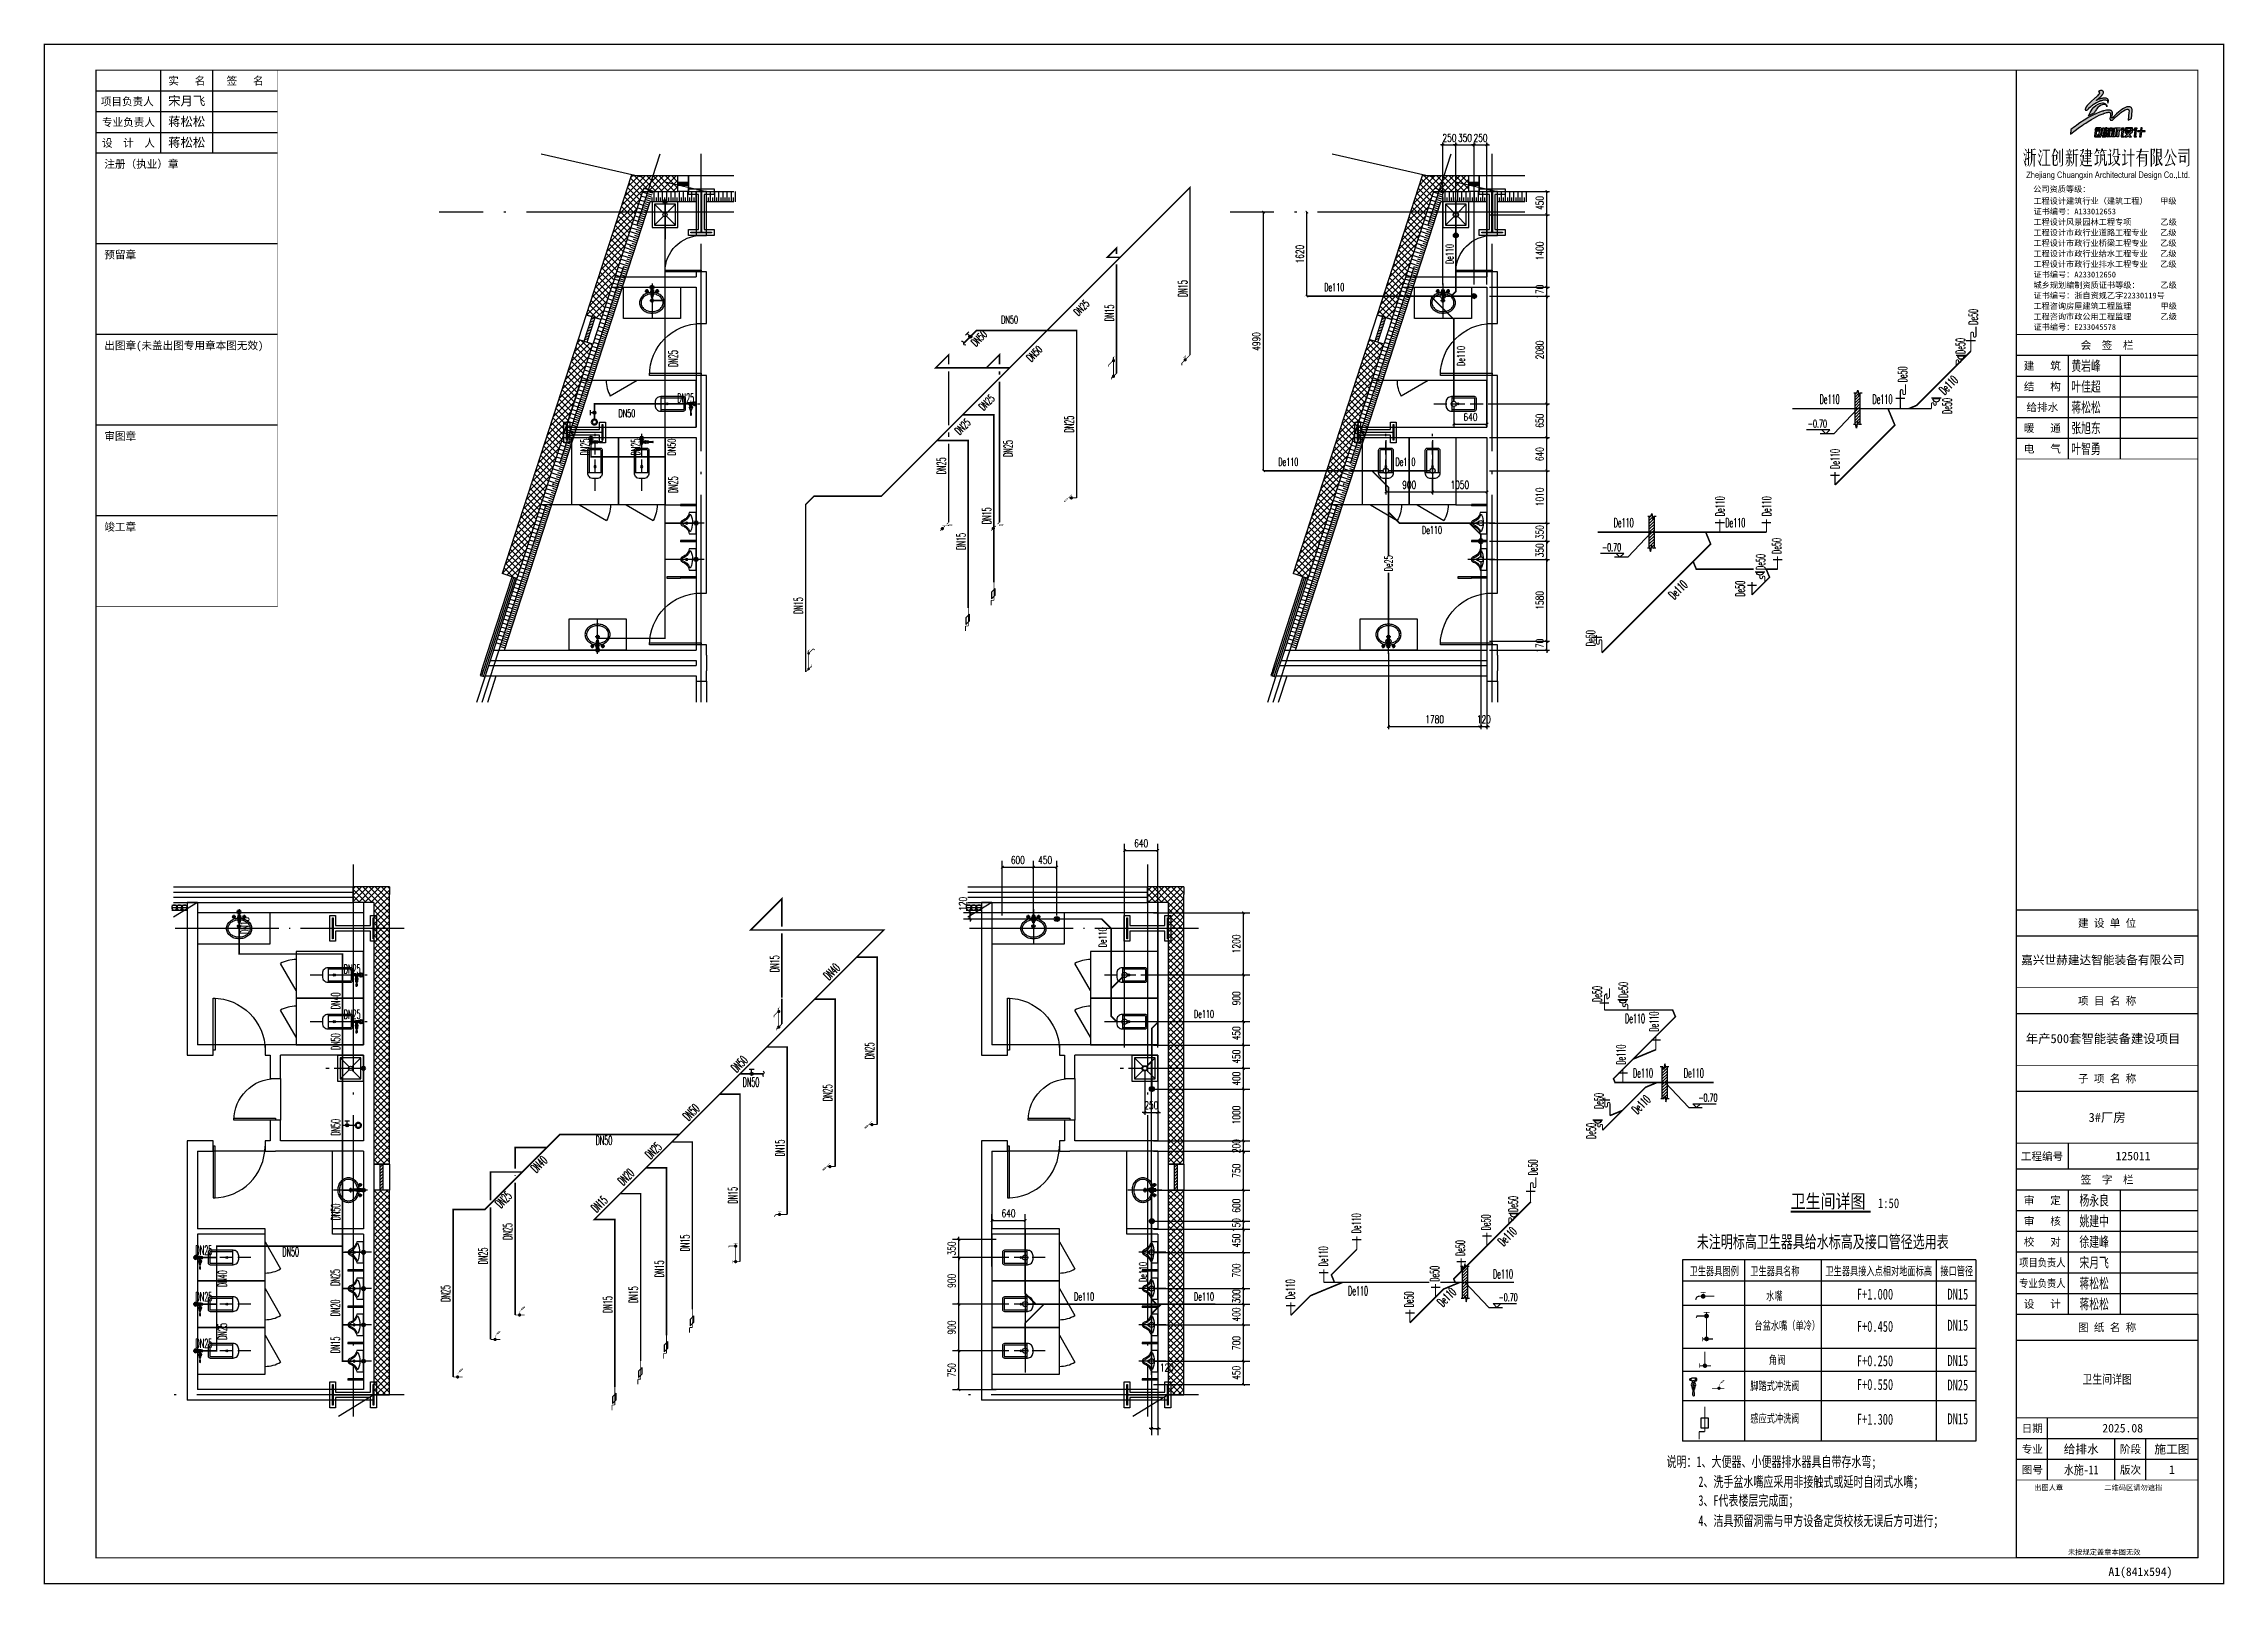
# Model space of a CAD drawing. Extents: x -452079 to 117456, y 3902 to 836955.
# Drawn here: x -328211 to -286136, y 3902 to 33627 of the extents above; entities that cross this region are included whole.
import ezdxf
from ezdxf.enums import TextEntityAlignment as Align

# ---------------------------------------------------------------- set-up
doc = ezdxf.new("R2010")
doc.units = 0
doc.header["$LTSCALE"] = 1000
doc.header["$MEASUREMENT"] = 0
for name, pattern in [('10平面$1$DOTE', [2.42, 2, -0.2, 0.02, -0.2]), ('CONTINOUS', [0]), ('DASH', [0.35, 0.25, -0.1]), ('DOTE', [2.42, 2, -0.2, 0.02, -0.2])]:
    doc.linetypes.add(name, pattern=pattern)
for name, color, linetype in [('0-cxFrame', 155, 'Continuous'), ('10平面$1$A-AXIS-DOTE', 14, '10平面$1$DOTE'), ('99平面图例外参$0$A-HATCH-2', 251, 'Continuous'), ('A-AXIS-DOTE', 14, 'DOTE'), ('A-HATCH-2', 251, 'Continuous'), ('A-HRAIL', 173, 'Continuous'), ('A-LIN-V', 9, 'Continuous'), ('A-WC', 223, 'Continuous'), ('A-WINDOW', 140, 'Continuous'), ('A-彩色打印层', 12, 'Continuous'), ('A-防火门窗', 1, 'Continuous'), ('AS-COLN', 6, 'Continuous'), ('AS-WALL', 40, 'Continuous'), ('CURTWALL', 4, 'Continuous'), ('EQUIP_地漏', 7, 'Continuous'), ('EQUIP_给水', 7, 'Continuous'), ('FM_ZF给水', 3, 'Continuous'), ('gps-污水', 2, 'DASH'), ('PUB_HATCH', 8, 'Continuous'), ('PUB_TITLE', 4, 'Continuous'), ('qianming', 155, 'Continuous'), ('SB_ZF污水', 2, 'Continuous'), ('SB_ZF给水', 3, 'Continuous'), ('TEXT_污水', 2, 'Continuous'), ('TEXT_给水', 3, 'Continuous'), ('TWT_DIM', 3, 'Continuous'), ('TWT_ZF文字', 3, 'Continuous'), ('W_DIM', 4, 'Continuous'), ('WALL', 2, 'Continuous'), ('WZ_ZF污水', 2, 'Continuous'), ('WZ_ZF给水', 3, 'Continuous'), ('图号层', 4, 'Continuous'), ('图名层', 4, 'Continuous'), ('建-墙-幕', 4, 'Continuous'), ('建-门', 4, 'Continuous')]:
    doc.layers.add(name, color=color, linetype=linetype)
for name, color, linetype, lineweight in [('0-cxText', 131, 'Continuous', 25), ('Gps-ZF污水', 2, 'DASH', 60), ('Gps-ZF给水', 3, 'TG_J', 60), ('LG-ZF给水', 3, 'Continuous', 60)]:
    doc.layers.add(name, color=color, linetype=linetype, lineweight=lineweight)
doc.styles.add('-宋体', font='', dxfattribs={"width": 0.8})
doc.styles.add('_TCH_DIM', font='SIMPLEX', dxfattribs={"width": 0.75, "bigfont": '@1HZTXT'})
doc.styles.add('_TCH_DIM_T3', font='SIMPLEX', dxfattribs={"width": 0.705882, "bigfont": 'GBCBIG'})
doc.styles.add('_TWT_PIPEDN', font='SIMPLEX', dxfattribs={"width": 0.65, "height": 3.5, "bigfont": 'HZTXT'})
doc.styles.add('BZHZ', font='bzxw', dxfattribs={"width": 0.8, "bigfont": 'bzhz'})
doc.styles.add('cx_biaoti', font='')
doc.styles.add('cx_tuming', font='')
doc.styles.add('cx_tuqian1', font='')
doc.styles.add('HZ', font='SIMPLEX', dxfattribs={"bigfont": 'HZTXT'})
doc.styles.get("Standard").update_dxf_attribs({"font": 'gbenor.shx', "bigfont": 'gbcbig.shx'})
doc.styles.add('TG_LINETYPE', font='SIMPLEX', dxfattribs={"width": 0.8, "height": 3.5, "bigfont": 'HZTXT'})
doc.styles.add('ZDBOX', font='', dxfattribs={"width": 0.7})
doc.styles.add('图框宋体', font='', dxfattribs={"width": 0.75})
doc.styles.add('黑体', font='', dxfattribs={"height": 12})
doc.styles.get('-宋体').set_extended_font_data('SimSun')
doc.styles.get('cx_biaoti').set_extended_font_data('SimSun')
doc.styles.get('cx_tuming').set_extended_font_data('SimHei')
doc.styles.get('cx_tuqian1').set_extended_font_data('SimSun')
doc.styles.get('ZDBOX').set_extended_font_data('SimSun')
doc.styles.get('图框宋体').set_extended_font_data('SimSun')
doc.styles.get('黑体').set_extended_font_data('SimHei')
doc.linetypes.add('TG_J', pattern='A,2,-0.3,["J",TG_LINETYPE,S=0.1,R=0,X=-0.23,Y=-0.15],0', length=2.3)
doc.dimstyles.new('_TCH_ARCH&&50', dxfattribs={"dimtxt": 148.75, "dimasz": 50, "dimexe": 50, "dimexo": 50, "dimgap": 63.125, "dimtad": 1, "dimdec": 0, "dimzin": 0, "dimdsep": 46, "dimtxsty": '_TCH_DIM_T3', "dimblk": 'ARCHTICK', "dimcen": 0.09, "dimclrt": 7, "dimazin": 2, "dimtfac": 1, "dimtdec": 0, "dimtix": 1, "dimtmove": 2, "dimatfit": 3, "dimfxl": 0, "dimtolj": 1, "dimtzin": 0, "dimarcsym": 0})
doc.dimstyles.new('_TWT_ARCH&&50', dxfattribs={"dimtxt": 148.75, "dimasz": 50, "dimexe": 125, "dimexo": 150, "dimgap": 63.125, "dimtad": 1, "dimdec": 0, "dimzin": 0, "dimdsep": 46, "dimtxsty": '_TCH_DIM_T3', "dimblk": 'ARCHTICK', "dimcen": 0.09, "dimclrt": 7, "dimazin": 2, "dimtfac": 1, "dimtdec": 0, "dimtix": 1, "dimtmove": 2, "dimatfit": 3, "dimfxl": 0, "dimtolj": 1, "dimtzin": 0, "dimarcsym": 0})
pattern_1 = [(45, (138332.77, -547935.87), (-60.000061, 60.000061), []), (135, (138332.77, -547935.87), (-60.000061, -60.000061), [])]
pattern_2 = [(45, (299969.835, -611266.24), (-60.000061, 60.000061), []), (135, (299969.835, -611266.24), (-60.000061, -60.000061), [])]

msp = doc.modelspace()

# ---------------------------------------------------------------- texts
at = {"layer": 'PUB_TITLE', "color": 7, "style": '-宋体', "width": 0.8}
for s, height, p in [('卫生间详图', 264.346, (-294503.72, 11161.98)), ('1:50', 188.819, (-292821.65, 11161.98))]:
    msp.add_text(s, height=height, dxfattribs=at).set_placement(p)
at = {"layer": 'TEXT_污水', "style": '_TWT_PIPEDN', "width": 0.52}
for s, p in [('De110', (-301010.37, 29373.45)), ('De110', (-300788.52, 27406.78)), ('De25', (-302188.41, 23445.71)), ('De110', (-307703.43, 16191.52)), ('De110', (-306924.1, 9734.42))]:
    msp.add_text(s, height=150, rotation=90, dxfattribs=at).set_placement(p)
for p in [(-303503.42, 28853.59), (-304390.32, 25483.59), (-302129.26, 25483.59), (-301615.28, 24166.6), (-306015.86, 14830.73), (-308328.26, 9380.55), (-306015.86, 9380.55)]:
    msp.add_text('De110', height=150, dxfattribs=at).set_placement(p)
at = {"layer": 'TEXT_给水', "style": '_TWT_PIPEDN', "width": 0.52}
for s, rotation, p in [('DN25', 45, (-308247.69, 28363.96)), ('DN50', 45, (-310223.53, 27774.5)), ('DN50', 45, (-309156.45, 27479.58)), ('DN25', 45, (-310075.79, 26535.86)), ('DN25', 45, (-310541.14, 26070.51)), ('DN50', 90, (-316017.22, 25681.34))]:
    msp.add_text(s, height=150, rotation=rotation, dxfattribs=at).set_placement(p)
for p in [(-309736.12, 28228.03), (-317120.05, 26419.54)]:
    msp.add_text('DN50', height=150, dxfattribs=at).set_placement(p)
at = {"layer": 'TWT_ZF文字', "color": 2, "linetype": 'CONTINOUS', "style": '_TCH_DIM', "width": 0.494118}
for p in [(-294172.57, 26220.01, 0), (-298144.47, 23837.06, 0), (-296285.48, 13218.96), (-300139.34, 9365.1)]:
    msp.add_text('-0.70', height=148.75, dxfattribs=at).set_placement(p)
at = {"layer": 'W_DIM', "style": 'ZDBOX', "width": 0.7}
for s, height, p in [('未注明标高卫生器具给水标高及接口管径选用表', 242.352, (-296314.51, 10390.54)), ('卫生器具图例', 161.568, (-296454.59, 9865.21)), ('卫生器具名称', 161.568, (-295282.82, 9865.21)), ('卫生器具接入点相对地面标高', 161.568, (-293833.96, 9865.21)), ('接口管径', 161.568, (-291616.34, 9865.21)), ('水嘴', 161.568, (-294977.28, 9383.75)), ('F+1.000', 210.038, (-293227.12, 9396.52)), ('DN15', 210.038, (-291478.94, 9396.52)), ('台盆水嘴（单冷）', 161.568, (-295203.54, 8815.15)), ('F+0.450', 210.038, (-293227.12, 8775.3)), ('DN15', 210.038, (-291478.94, 8795.98)), ('角阀', 161.568, (-294923.63, 8150.9)), ('F+0.250', 210.038, (-293227.12, 8111.05)), ('DN15', 210.038, (-291478.94, 8116.91)), ('脚踏式冲洗阀', 161.568, (-295282.82, 7650.33)), ('F+0.550', 210.038, (-293227.12, 7653.14)), ('DN25', 210.038, (-291478.94, 7643.51)), ('感应式冲洗阀', 161.568, (-295282.82, 7022.33)), ('F+1.300', 210.038, (-293227.12, 6983.11)), ('DN15', 210.038, (-291478.94, 6990.62)), ('说明：1、大便器、小便器排水器具自带存水弯;', 201.96, (-296898.83, 6168.32)), ('2、洗手盆水嘴应采用非接触式或延时自闭式水嘴；', 201.96, (-296283.11, 5783.05)), ('3、F代表楼层完成面；', 201.96, (-296283.11, 5420.55)), ('4、洁具预留洞需与甲方设备定货校核无误后方可进行；', 201.96, (-296283.11, 5028.61))]:
    msp.add_text(s, height=height, dxfattribs=at).set_placement(p)
at = {"layer": 'WZ_ZF污水', "linetype": 'ByBlock', "style": '_TWT_PIPEDN', "width": 0.52}
for s, rotation, p in [('De50', 90, (-290894.52, 28201.61)), ('De50', 90, (-291140.12, 27638.75)), ('De50', 90, (-292254.71, 27091.42)), ('De110', 45, (-291533.03, 26841.78)), ('De50', 90, (-291397.74, 26481.79)), ('De110', 90, (-293559.3, 25421.82)), ('De110', 90, (-295781.47, 24509.65)), ('De110', 90, (-294881.47, 24509.65)), ('De50', 90, (-294686.34, 23780.83)), ('De50', 90, (-294997.46, 23472.05)), ('De110', 45, (-296752.07, 22892.76)), ('De50', 90, (-295391.51, 22955.78)), ('De50', 90, (-298274.57, 22002.65)), ('De50', 90, (-298150.11, 15138.91)), ('De50', 90, (-297643.07, 15215.56)), ('De110', 90, (-297052.2, 14565.23)), ('De110', 90, (-297688.6, 13928.84)), ('De50', 90, (-298116.92, 13074.4)), ('De110', 45, (-297464.73, 12961.68)), ('De50', 90, (-298266.1, 12495.47)), ('De50', 90, (-299388.15, 11791.97)), ('De50', 90, (-299770.19, 11087.68)), ('De110', 90, (-302794.94, 10674.78)), ('De50', 90, (-300296.13, 10730.15)), ('De50', 90, (-300791.11, 10235.18)), ('De110', 45, (-300045.67, 10415.47)), ('De110', 90, (-303431.33, 10038.39)), ('De110', 90, (-304067.73, 9401.99)), ('De50', 90, (-301286.08, 9740.2)), ('De50', 90, (-301781.06, 9245.23)), ('De110', 45, (-301215.43, 9245.71))]:
    msp.add_text(s, height=175, rotation=rotation, dxfattribs=at).set_placement(p)
for p in [(-293946.35, 26680.41), (-292925.36, 26680.41), (-297918.25, 24297.47), (-295766.17, 24297.47), (-297699.21, 14731.79), (-297546.15, 13679.37), (-296565.03, 13679.37), (-300246.38, 9801.7), (-303042.82, 9477.99)]:
    msp.add_text('De110', height=175, dxfattribs=at).set_placement(p)
at = {"layer": 'WZ_ZF给水', "style": '_TWT_PIPEDN', "width": 0.52}
for s, rotation, p in [('DN15', 90, (-306143.6, 28740.18)), ('DN15', 90, (-307560.36, 28268.89)), ('DN25', 90, (-315976.74, 27390.13)), ('DN25', 90, (-308337.1, 26124.48)), ('DN25', 90, (-317677.64, 25681.44)), ('DN25', 90, (-316699.6, 25681.44)), ('DN25', 90, (-309514.6, 25654.03)), ('DN25', 90, (-315976.74, 24955.02)), ('DN25', 90, (-310805.11, 25318.8)), ('DN15', 90, (-309927.7, 24356.08)), ('DN15', 90, (-310422.68, 23861.11)), ('DN15', 90, (-313560.11, 22623.67)), ('DN15', 90, (-324242.51, 16450.22)), ('DN15', 90, (-314019.7, 15713.24)), ('DN40', 45, (-313058.02, 15546.55)), ('DN40', 90, (-322488.6, 14997.89)), ('DN50', 90, (-322488.6, 14210.8)), ('DN25', 90, (-312185.55, 14034.44)), ('DN50', 45, (-314839.89, 13764.68)), ('DN25', 90, (-312995.58, 13224.42)), ('DN50', 45, (-315768.99, 12835.58)), ('DN50', 90, (-322488.6, 12556.83)), ('DN25', 45, (-316498.32, 12092.89)), ('DN15', 90, (-313915.22, 12157.46)), ('DN40', 45, (-318704.99, 11832.08)), ('DN20', 45, (-317028.94, 11587.74)), ('DN25', 45, (-319390.81, 11148.77)), ('DN15', 45, (-317539.75, 11062.51)), ('DN15', 90, (-314825.71, 11246.97)), ('DN50', 90, (-322488.6, 10923.16)), ('DN25', 90, (-319170.88, 10548.59)), ('DN25', 90, (-319170.88, 10548.59)), ('DN15', 90, (-315746.85, 10325.84)), ('DN25', 90, (-319643.73, 10075.74)), ('DN25', 90, (-319643.73, 10075.74)), ('DN15', 90, (-316245.26, 9827.42)), ('DN40', 90, (-324673.38, 9636.95)), ('DN25', 90, (-322494.8, 9661.45)), ('DN20', 90, (-322494.8, 9073.95)), ('DN25', 90, (-320366.74, 9352.73)), ('DN25', 90, (-320366.74, 9352.73)), ('DN15', 90, (-317242.09, 9139.45)), ('DN15', 90, (-316743.67, 9329.01)), ('DN25', 90, (-324673.38, 8618.82)), ('DN15', 90, (-322494.8, 8358.6))]:
    msp.add_text(s, height=175, rotation=rotation, dxfattribs=at).set_placement(p)
for s, p in [('DN25', (-315982.94, 26704.05)), ('DN25', (-322418.91, 15685.77)), ('DN25', (-322418.91, 14813.06)), ('DN50', (-314724.45, 13503.31)), ('DN50', (-317561.18, 12379.33)), ('DN25', (-325280.56, 10262.88)), ('DN50', (-323605.59, 10230.08)), ('DN25', (-325280.56, 9362.88)), ('DN25', (-325280.56, 8462.88))]:
    msp.add_text(s, height=175, dxfattribs=at).set_placement(p)
at = {"layer": '图号层', "color": 1, "style": '-宋体', "width": 0.8}
msp.add_text('水施-11', height=175, dxfattribs=at).set_placement((-288898.56, 6114.62), align=Align.MIDDLE)
at = {"layer": '图名层', "color": 6, "style": '-宋体', "width": 0.8}
msp.add_text('卫生间详图', height=175, dxfattribs=at).set_placement((-288398.56, 7864.67), align=Align.MIDDLE)

# ---------------------------------------------------------------- blocks, each defined once
blk = doc.blocks.new('厕卫')
at = {"layer": 'A-AXIS-DOTE', "color": 8, "linetype": 'DASH'}
blk.add_line((50, -823), (50, 272), dxfattribs=at)
at = {"layer": 'A-WC'}
for p, q in [((-60, -40), (-60, -470)), ((150, -30), (-50, -30)), ((160, -470), (160, -40)), ((190, -470), (-90, -470)), ((350, -1097), (-170, -1397))]:
    blk.add_line(p, q, dxfattribs=at)
blk.add_lwpolyline([(-400, 203), (-400, -1097), (500, -1097), (500, 203)], close=True, dxfattribs=at)
blk.add_lwpolyline([(190, -40, 0.414214), (150, 0), (-50, 0, 0.414214), (-90, -40), (-90, -480, 0.414214), (20, -590), (80, -590, 0.414214), (190, -480)], format="xyb", close=True, dxfattribs=at)
blk.add_circle((50, -359), 20, dxfattribs=at)
for centre, radius, start, end in [((-50, -40), 10, 90, 180), ((150, -40), 10, 0, 90), ((350, -1097), 600, 180, 209.9999)]:
    blk.add_arc(centre, radius, start, end, dxfattribs=at)
for p in [(50, 0), (50, -359)]:
    blk.add_point(p, dxfattribs=at)
blk = doc.blocks.new('343243')
at = {"layer": '10平面$1$A-AXIS-DOTE', "color": 8}
blk.add_lwpolyline([(-137039, 783550), (-137039, 784210)], dxfattribs=at)
at = {"layer": 'A-WC'}
for p, q in [((-137084, 783875), (-136994, 783875)), ((-137039, 783830), (-137039, 783920)), ((-137176, 783694), (-137103, 783694)), ((-137139, 783657), (-137139, 783731)), ((-137071, 783707), (-137056, 783814)), ((-137064, 783668), (-137071, 783707)), ((-137064, 783668), (-137056, 783814)), ((-137064, 783668), (-137014, 783668)), ((-137063, 783687), (-137015, 783687)), ((-137056, 783814), (-137022, 783814)), ((-137056, 783804), (-137022, 783804)), ((-137014, 783668), (-137022, 783814)), ((-137008, 783707), (-137022, 783814)), ((-137014, 783668), (-137008, 783707)), ((-136976, 783694), (-136903, 783694)), ((-136939, 783657), (-136939, 783731))]:
    blk.add_line(p, q, dxfattribs=at)
for points in [[(-137069, 783721, -0.055034), (-137132, 783735, -0.088849), (-137208, 783776, -0.104988), (-137263, 783843, -0.12017), (-137282, 783920, -0.12017), (-137263, 783997, -0.104988), (-137208, 784064, -0.088849), (-137132, 784105, -0.080052), (-137039, 784120, -0.080052)], [(-137065, 783751, -0.056066), (-137123, 783763, -0.088849), (-137190, 783800, -0.104988), (-137237, 783857, -0.12017), (-137252, 783920, -0.12017), (-137237, 783983, -0.104988), (-137190, 784040, -0.088849), (-137123, 784077, -0.080052), (-137039, 784090, -0.080052)], [(-137039, 784120, -0.080052), (-136946, 784105, -0.088849), (-136870, 784064, -0.104988), (-136815, 783997, -0.12017), (-136796, 783920, -0.12017), (-136815, 783843, -0.104988), (-136870, 783776, -0.088849), (-136946, 783735, -0.055034), (-137010, 783721, -0.080052)], [(-137039, 784090, -0.080052), (-136956, 784077, -0.088849), (-136889, 784040, -0.104988), (-136842, 783983, -0.12017), (-136826, 783920, -0.12017), (-136842, 783857, -0.104988), (-136889, 783800, -0.088849), (-136956, 783763, -0.056066), (-137014, 783751, -0.080052)]]:
    blk.add_lwpolyline(points, format="xyb", dxfattribs=at)
for centre, radius in [((-137039, 783875), 30), ((-137039, 783875), 20), ((-137139, 783694), 25), ((-137139, 783694), 15), ((-136939, 783694), 25), ((-136939, 783694), 15)]:
    blk.add_circle(centre, radius, dxfattribs=at)
for centre, start, end in [((-137040, 783695), 80.5252, 279.4748), ((-137038, 783695), 260.5252, 99.4748)]:
    blk.add_arc(centre, 7.19, start, end, dxfattribs=at)
blk = doc.blocks.new('清洁间')
at = {"layer": 'A-AXIS-DOTE', "color": 8, "linetype": 'DASH'}
blk.add_lwpolyline([(2044571, 1694020), (2045331, 1694020)], dxfattribs=at)
at = {"layer": 'A-WC'}
for points in [[(2045106, 1693770), (2045106, 1694270), (2044606, 1694270), (2044606, 1693770)], [(2045056, 1693820), (2045056, 1694220), (2044656, 1694220), (2044656, 1693820)]]:
    blk.add_lwpolyline(points, close=True, dxfattribs=at)
for points in [[(2044828, 1694048), (2044656, 1694220)], [(2044656, 1693820), (2044828, 1693991)], [(2044884, 1694048), (2045056, 1694220)], [(2045056, 1693820), (2044884, 1693991)]]:
    blk.add_lwpolyline(points, dxfattribs=at)
blk.add_circle((2044856, 1694020), 40, dxfattribs=at)
blk = doc.blocks.new('$lvtry$00000224')
at = {"color": 0}
for p, q in [((-363, 0), (-363, -300)), ((-338, 0), (-363, 0)), ((-338, -300), (-363, -300)), ((-338, 0), (-338, -300)), ((337, 0), (337, -300)), ((362, 0), (337, 0)), ((362, -300), (337, -300)), ((362, 0), (362, -300))]:
    blk.add_line(p, q, dxfattribs=at)
at = {"color": 0, "elevation": 0}
blk.add_lwpolyline([(-205, -131), (-205, 0), (205, 0), (205, -131, 0.268068), (51, -263, -0.317765), (0, -300, -0.317765), (-51, -263, 0.268068)], format="xyb", close=True, dxfattribs=at)
at = {"color": 0}
blk.add_circle((0, -182, 0), 20, dxfattribs=at)
for centre, radius, start, end in [((-152, -115, 0), 10, 114.1084, 248.1394), ((5, -466, 0), 395, 66.6675, 114.1084), ((-243, -341, 0), 233, 19.2639, 68.1394), ((0, -256, 0), 24, 199.2639, 269.4998), ((0, -256, 0), 24, 270.5002, 340.7361), ((243, -341, 0), 233, 110.4941, 160.7361), ((158, -113, 0), 10, 290.4941, 66.6675)]:
    blk.add_arc(centre, radius, start, end, dxfattribs=at)
blk.add_point((0, -182, 0), dxfattribs=at)
at = {"layer": 'A-AXIS-DOTE', "color": 8}
blk.add_lwpolyline([(0, 153), (0, -367)], dxfattribs=at)
blk = doc.blocks.new('小便器')
at = {"layer": 'A-WC', "xscale": -1, "rotation": 89.99999999999999}
blk.add_blockref('$lvtry$00000224', (2044606, 1695654), dxfattribs=at)
blk = doc.blocks.new('*U166')
at = {"color": 0}
blk.add_lwpolyline([(500, 0), (500, 1000), (460, 1000), (460, 0)], close=True, dxfattribs=at)
blk.add_arc((500, 0), 1000, 90, 180, dxfattribs=at)
blk = doc.blocks.new('*U165')
at = {"color": 0, "xscale": 0.001, "yscale": 0.001, "zscale": 0.001}
blk.add_blockref('*U166', (0, 0), dxfattribs=at)
blk = doc.blocks.new('*U168')
at = {"color": 0}
blk.add_lwpolyline([(400, 0), (400, 800), (360, 800), (360, 0)], close=True, dxfattribs=at)
blk.add_arc((400, 0), 800, 90, 180, dxfattribs=at)
blk = doc.blocks.new('*U167')
at = {"color": 0, "xscale": 0.00125, "yscale": 0.00125, "zscale": 0.00125}
blk.add_blockref('*U168', (0, 0), dxfattribs=at)
blk = doc.blocks.new('w42343243')
at = {"layer": 'A-HATCH-2', "color": 2}
blk.add_lwpolyline([(-165104, 621070), (-164604, 621070), (-164604, 620958), (-164800, 620958), (-164800, 620282), (-164604, 620282), (-164604, 620170), (-165104, 620170), (-165104, 620282), (-164908, 620282), (-164908, 620958), (-165104, 620958)], close=True, dxfattribs=at)
at = {"layer": 'AS-COLN', "color": 8}
blk.add_lwpolyline([(-165054, 621020), (-164654, 621020), (-164654, 621008), (-164850, 621008), (-164850, 620232), (-164654, 620232), (-164654, 620220), (-165054, 620220), (-165054, 620232), (-164858, 620232), (-164858, 621008), (-165054, 621008)], close=True, dxfattribs=at)
blk = doc.blocks.new('99平面图例外参$0$$LinePat$圆环')
for points in [[(0, 150), (300, 150)], [(0, 0), (300, 0)], [(0, -150), (300, -150)]]:
    blk.add_lwpolyline(points)
at = {"color": 0}
blk.add_circle((150, 0), 150, dxfattribs=at)
blk = doc.blocks.new('*U170')
at = {"color": 0}
for p, q in [((-250, 150), (250, 150)), ((250, 30), (-250, 30)), ((-250, -30), (-190, 30)), ((-190, -30), (-130, 30)), ((-130, -30), (-70, 30)), ((-70, -30), (-10, 30)), ((-10, -30), (50, 30)), ((50, -30), (110, 30)), ((110, -30), (170, 30)), ((170, -30), (230, 30)), ((250, -30), (-250, -30)), ((-250, -150), (250, -150))]:
    blk.add_line(p, q, dxfattribs=at)
for points in [[(-250, -150), (-250, 150)], [(250, -150), (250, 150)]]:
    blk.add_lwpolyline(points, dxfattribs=at)
blk = doc.blocks.new('*U169')
at = {"color": 0, "xscale": 0.001999999996058992, "yscale": 0.003333333333333334, "zscale": 0.001999999996058992}
blk.add_blockref('*U170', (0, 0), dxfattribs=at)
blk = doc.blocks.new('A$C396E0034')
at = {"layer": 'PUB_HATCH'}
h = blk.add_hatch(dxfattribs=at)
h.set_pattern_fill('多孔材料', color=256, scale=30, style=0)
h.set_pattern_definition(pattern_1)
h.paths.add_polyline_path([(10069, 484), (10219, 584), (10219, 984), (9919, 984), (9919, 584)])
h = blk.add_hatch(dxfattribs=at)
h.set_pattern_fill('多孔材料', color=256, scale=30, style=0)
h.set_pattern_definition(pattern_1)
h.paths.add_polyline_path([(419, 284), (4369, 284), (4369, 584), (419, 584)])
h = blk.add_hatch(dxfattribs=at)
h.set_pattern_fill('多孔材料', color=256, scale=30, style=0)
h.set_pattern_definition(pattern_1)
h.paths.add_polyline_path([(9919, 584), (4869, 584), (4869, 284), (10069, 284), (10069, 484)])
h = blk.add_hatch(dxfattribs=at)
h.set_pattern_fill('多孔材料', color=256, scale=30, style=0)
h.set_pattern_definition(pattern_1)
h.paths.add_polyline_path([(10219, 584), (10069, 484), (10069, 284), (10219, 284)])
at = {"layer": 'A-AXIS-DOTE', "color": 8, "ltscale": 2}
for p, q in [((419, 0), (419, 4447)), ((10652, 984), (0, 984))]:
    blk.add_line(p, q, dxfattribs=at)
at = {"layer": 'A-AXIS-DOTE', "color": 8}
for p, q in [((9419, 0), (9419, 4447)), ((9919, 3984), (9635, 4447)), ((419, 584), (0, 1266))]:
    blk.add_line(p, q, dxfattribs=at)
at = {"layer": 'AS-WALL'}
for p, q in [((9919, 584), (9919, 984)), ((9919, 984), (10219, 984)), ((10219, 584), (10219, 984)), ((4369, 584), (419, 584)), ((419, 584), (419, 284)), ((4369, 284), (4369, 584)), ((9919, 584), (4869, 584)), ((4869, 584), (4869, 284)), ((10219, 584), (10219, 584)), ((10219, 284), (10219, 584)), ((419, 284), (4369, 284)), ((4869, 284), (10069, 284)), ((10219, 284), (10069, 284))]:
    blk.add_line(p, q, dxfattribs=at)
at = {"layer": 'CURTWALL'}
for p, q in [((9919, 4447), (9919, 984)), ((10019, 4447), (10019, 984)), ((10119, 4447), (10119, 984)), ((10219, 4447), (10219, 984)), ((10219, 984), (9919, 984))]:
    blk.add_line(p, q, dxfattribs=at)
at = {"layer": 'WALL'}
for p, q in [((319, 584), (319, 4184)), ((3569, 4184), (319, 4184)), ((519, 784), (519, 3984)), ((3519, 3984), (519, 3984)), ((3519, 2684), (3519, 3984)), ((5319, 4184), (3569, 4184)), ((3619, 2684), (3619, 3984)), ((5119, 3984), (3619, 3984)), ((5119, 3984), (5119, 3684)), ((5319, 3684), (5319, 4184)), ((9919, 4184), (6969, 4184)), ((6969, 4184), (6969, 3684)), ((9919, 3984), (7169, 3984)), ((7169, 3684), (7169, 3984)), ((9719, 784), (9719, 3984)), ((9919, 3984), (9919, 4184)), ((5119, 2684), (5119, 3684)), ((5119, 3684), (5319, 3684)), ((6969, 3684), (7169, 3684)), ((7169, 2684), (7169, 3684)), ((3519, 2684), (3619, 2684)), ((5319, 2684), (5119, 2684)), ((5119, 2684), (5119, 2484)), ((5319, 2584), (5319, 2684)), ((5719, 2584), (5319, 2584)), ((5719, 2384), (5719, 2584)), ((6969, 2584), (6519, 2584)), ((6519, 2584), (6519, 2384)), ((7169, 2684), (6969, 2684)), ((6969, 2684), (6969, 2584)), ((7169, 2484), (7169, 2684)), ((5119, 784), (5119, 2484)), ((5319, 2384), (5719, 2384)), ((5319, 784), (5319, 2384)), ((6519, 2384), (5719, 2384)), ((6519, 2384), (6969, 2384)), ((6969, 784), (6969, 2384)), ((7169, 784), (7169, 2484)), ((3519, 784), (3519, 1384)), ((3519, 1384), (3619, 1384)), ((3619, 1384), (5119, 1384)), ((3619, 784), (3619, 1384)), ((2806, 784), (2806, 1084)), ((2831, 1084), (2806, 1084)), ((2831, 784), (2831, 1084)), ((3569, 584), (319, 584)), ((3519, 784), (519, 784)), ((2831, 784), (2806, 784)), ((5219, 584), (3569, 584)), ((5119, 784), (3619, 784)), ((7069, 584), (5219, 584)), ((6969, 784), (5319, 784)), ((9919, 584), (7069, 584)), ((9919, 784), (7169, 784)), ((9919, 584), (9919, 784))]:
    blk.add_line(p, q, dxfattribs=at)
for points in [[(9119, 3984), (9119, 2584), (9719, 2584), (9719, 2584)], [(3169, 631), (3169, 1151)]]:
    blk.add_lwpolyline(points, dxfattribs=at)
at = {"layer": 'WALL', "elevation": 0}
blk.add_lwpolyline([(2964, 915), (2964, 784), (3374, 784), (3374, 915, -0.268068), (3219, 1048, 0.317765), (3169, 1084, 0.317765), (3118, 1048, -0.268068)], format="xyb", close=True, dxfattribs=at)
at = {"layer": 'WALL'}
blk.add_circle((3169, 966, 0), 20, dxfattribs=at)
for centre, radius, start, end in [((3016, 899, 0), 10, 111.8606, 245.8916), ((3174, 1251, 0), 395, 245.8916, 293.3325), ((2926, 1125, 0), 233, 291.8606, 340.7361), ((3169, 1040, 0), 24, 90.5002, 160.7361), ((3168, 1040, 0), 24, 19.2639, 89.4998), ((3411, 1125, 0), 233, 199.2639, 249.5059), ((3326, 897, 0), 10, 293.3325, 69.5059)]:
    blk.add_arc(centre, radius, start, end, dxfattribs=at)
blk.add_point((3169, 966, 0), dxfattribs=at)
at = {"layer": 'A-HRAIL', "xscale": -0.3344569287663073, "yscale": 0.3333333333333333, "zscale": 0.3333333333333333, "rotation": 89.99999999999977}
for p in [(9819, 4485), (9819, 4385), (9819, 4284)]:
    blk.add_blockref('99平面图例外参$0$$LinePat$圆环', p, dxfattribs=at)
at = {"layer": 'A-WINDOW'}
for p in [(165273, -619636), (174273, -619636)]:
    blk.add_blockref('w42343243', p, dxfattribs=at)
at = {"layer": 'A-WINDOW', "xscale": 500.000000985252, "yscale": -300, "zscale": 300, "rotation": 179.9999999936631}
blk.add_blockref('*U169', (4619, 434), dxfattribs=at)
at = {"layer": 'WALL'}
for name, p in [('厕卫', (1219, 3781)), ('厕卫', (2119, 3781)), ('厕卫', (3019, 3781)), ('343243', (141408, -782846))]:
    blk.add_blockref(name, p, dxfattribs=at)
for name, p, xscale, yscale, zscale, rotation in [('*U165', (5219, 3184), 1000, 1000, 200, 90.00000000002079), ('*U165', (7069, 3184), 1000, -1000, 199.9999999999999, 90.00000000002079), ('*U167', (6119, 2484), 800, -800, 199.9999999999998, 180)]:
    blk.add_blockref(name, p, dxfattribs=dict(at, xscale=xscale, yscale=yscale, zscale=zscale, rotation=rotation))
for name, p, rotation in [('343243', (793336, 140223), 90.00000000000004), ('厕卫', (7669, 988), 180), ('厕卫', (8569, 988), 180), ('清洁间', (1700738, -2043822), 90.00000000000004), ('小便器', (1696722, -2043822), 90.00000000000004), ('小便器', (1697422, -2043822), 90.00000000000004), ('小便器', (1698122, -2043822), 90.00000000000004)]:
    blk.add_blockref(name, p, dxfattribs=dict(at, rotation=rotation))
blk = doc.blocks.new('A$C34D37DA4')
at = {"ltscale": 0.5}
for points in [[(-250, -108), (250, -108), (250, 392), (-250, 392)], [(-200, -58), (200, -58), (200, 342), (-200, 342)]]:
    blk.add_lwpolyline(points, close=True, dxfattribs=at)
for points in [[(-200, 342), (-28, 171)], [(-200, -58), (-28, 114)], [(28, 171), (200, 342)], [(28, 114), (200, -58)]]:
    blk.add_lwpolyline(points, dxfattribs=at)
blk.add_circle((0, 142), 40, dxfattribs=at)
at = {"layer": 'A-AXIS-DOTE', "color": 8}
blk.add_lwpolyline([(0, 427), (0, -333)], dxfattribs=at)
blk = doc.blocks.new('nt66')
at = {"layer": 'A-HATCH-2', "color": 2}
blk.add_lwpolyline([(-195840, 766870), (-195440, 766870), (-195440, 766758), (-195586, 766758), (-195586, 766182), (-195440, 766182), (-195440, 766070), (-195840, 766070), (-195840, 766182), (-195694, 766182), (-195694, 766758), (-195840, 766758)], close=True, dxfattribs=at)
at = {"layer": 'AS-COLN', "color": 8}
blk.add_lwpolyline([(-195790, 766820), (-195490, 766820), (-195490, 766808), (-195636, 766808), (-195636, 766132), (-195490, 766132), (-195490, 766120), (-195790, 766120), (-195790, 766132), (-195644, 766132), (-195644, 766808), (-195790, 766808)], close=True, dxfattribs=at)
blk = doc.blocks.new('99平面图例外参$0$$LinePat$填挖边坡')
at = {"color": 8}
for p, q in [((0, 0), (0, -1500)), ((300, 0), (300, -600))]:
    blk.add_line(p, q, dxfattribs=at)
blk = doc.blocks.new('*U173')
at = {"color": 0}
blk.add_lwpolyline([(500, 0), (500, 1000), (460, 1000), (460, 0)], close=True, dxfattribs=at)
blk.add_arc((500, 0), 1000, 90, 180, dxfattribs=at)
blk = doc.blocks.new('*U172')
at = {"color": 0, "xscale": 0.001, "yscale": 0.001, "zscale": 0.001}
blk.add_blockref('*U173', (0, 0), dxfattribs=at)
blk = doc.blocks.new('*U175')
at = {"color": 0}
for p, q in [((-250, 150), (250, 150)), ((250, 30), (-250, 30)), ((-250, -30), (-190, 30)), ((-190, -30), (-130, 30)), ((-130, -30), (-70, 30)), ((-70, -30), (-10, 30)), ((-10, -30), (50, 30)), ((50, -30), (110, 30)), ((110, -30), (170, 30)), ((170, -30), (230, 30)), ((250, -30), (-250, -30)), ((-250, -150), (250, -150))]:
    blk.add_line(p, q, dxfattribs=at)
for points in [[(-250, -150), (-250, 150)], [(250, -150), (250, 150)]]:
    blk.add_lwpolyline(points, dxfattribs=at)
blk = doc.blocks.new('*U174')
at = {"color": 0, "xscale": 0.001999999996058992, "yscale": 0.003333333333333334, "zscale": 0.001999999996058992}
blk.add_blockref('*U175', (0, 0), dxfattribs=at)
blk = doc.blocks.new('A$C1CBE66F4')
at = {"layer": 'PUB_HATCH'}
h = blk.add_hatch(dxfattribs=at)
h.set_pattern_fill('多孔材料', color=256, scale=30, style=0)
h.set_pattern_definition(pattern_2)
h.paths.add_polyline_path([(3923, 9854), (3705, 10154), (3055, 8150), (3340, 8057)])
h = blk.add_hatch(dxfattribs=at)
h.set_pattern_fill('多孔材料', color=256, scale=30, style=0)
h.set_pattern_definition(pattern_2)
h.paths.add_polyline_path([(3923, 9854), (4606, 9854), (4606, 10154), (3705, 10154)])
h = blk.add_hatch(dxfattribs=at)
h.set_pattern_fill('多孔材料', color=256, scale=30, style=0)
h.set_pattern_definition(pattern_2)
h.paths.add_polyline_path([(3055, 8150), (2835, 7474), (3121, 7381), (3340, 8057)])
h = blk.add_hatch(dxfattribs=at)
h.set_pattern_fill('多孔材料', color=256, scale=30, style=0)
h.set_pattern_definition(pattern_2)
h.paths.add_polyline_path([(2399, 5157), (2966, 6906), (2681, 6998), (2114, 5250)])
h = blk.add_hatch(dxfattribs=at)
h.set_pattern_fill('多孔材料', color=256, scale=30, style=0)
h.set_pattern_definition(pattern_2)
h.paths.add_polyline_path([(2399, 5157), (2114, 5250), (1215, 2480), (1500, 2387)])
at = {"layer": 'A-AXIS-DOTE', "color": 8}
blk.add_line((1966, 10580), (5156, 9854), dxfattribs=at)
at = {"layer": 'A-AXIS-DOTE', "color": 8, "ltscale": 2}
for p, q in [((5056, 0), (5056, 10580)), ((5685, 9454), (0, 9454))]:
    blk.add_line(p, q, dxfattribs=at)
at = {"layer": 'A-AXIS-DOTE', "color": 8, "linetype": 'DASH'}
blk.add_line((3930, 5754), (5025, 5754), dxfattribs=at)
at = {"layer": 'A-AXIS-DOTE', "color": 8, "ltscale": 2}
blk.add_lwpolyline([(831, 0), (4264, 10580)], dxfattribs=at)
at = {"layer": 'A-LIN-V'}
for p, q in [((1262, 1004), (4068, 9654)), ((4956, 9654), (4068, 9654)), ((5685, 9654), (5156, 9654))]:
    blk.add_line(p, q, dxfattribs=at)
at = {"layer": 'A-WC'}
for p, q in [((3820, 6204), (3300, 5904)), ((4283, 5614), (4283, 5894)), ((4713, 5864), (4283, 5864)), ((4283, 5644), (4713, 5644)), ((4723, 5654), (4723, 5854)), ((2592, 3804), (1960, 3804)), ((4356, 3804), (4956, 3804)), ((4656, 2416), (4392, 2416)), ((4392, 2416), (4392, 2406)), ((4392, 2406), (4392, 2396)), ((4392, 2396), (4392, 2391)), ((4392, 2391), (4656, 2391))]:
    blk.add_line(p, q, dxfattribs=at)
for points in [[(3556, 8004), (4656, 8004), (4656, 7404), (3556, 7404), (3556, 8004)], [(3606, 1004), (2506, 1004), (2506, 1604), (3606, 1604), (3606, 1004)]]:
    blk.add_lwpolyline(points, dxfattribs=at)
blk.add_lwpolyline([(4956, 6204), (2739, 6204), (2447, 5304), (4956, 5304)], close=True, dxfattribs=at)
blk.add_lwpolyline([(4713, 5614, 0.414214), (4753, 5654), (4753, 5854, 0.414214), (4713, 5894), (4273, 5894, 0.414214), (4163, 5784), (4163, 5724, 0.414214), (4273, 5614)], format="xyb", close=True, dxfattribs=at)
blk.add_circle((4394, 5754), 20, dxfattribs=at)
for centre, radius, start, end in [((3820, 6204), 600, 180, 209.9999), ((4713, 5854), 10, 0, 90), ((4713, 5654), 10, 270, 0)]:
    blk.add_arc(centre, radius, start, end, dxfattribs=at)
for p in [(4394, 5754), (4753, 5754)]:
    blk.add_point(p, dxfattribs=at)
at = {"layer": 'A-彩色打印层'}
for p, q in [((1950, 3772), (1986, 3885)), ((726, 0), (883, 485)), ((936, 0), (1099, 504))]:
    blk.add_line(p, q, dxfattribs=at)
at = {"layer": 'A-防火门窗'}
for p, q in [((4956, 404), (4956, 0)), ((5156, 404), (5156, 0))]:
    blk.add_line(p, q, dxfattribs=at)
at = {"layer": 'AS-WALL'}
for p, q in [((3705, 10154), (3055, 8150)), ((4606, 10154), (3705, 10154)), ((4606, 9854), (4606, 10154)), ((5685, 10154), (4806, 10154)), ((4806, 10154), (4806, 9854)), ((3923, 9854), (3340, 8057)), ((3923, 9854), (4606, 9854)), ((4806, 9854), (5685, 9854)), ((4956, 9854), (4956, 9004)), ((5156, 9854), (4956, 9854)), ((5156, 9004), (5156, 9854)), ((4956, 9004), (5156, 9004)), ((3055, 8150), (2835, 7474)), ((3121, 7381), (3340, 8057)), ((3323, 8004), (4956, 8004)), ((3387, 8204), (4956, 8204)), ((5156, 8304), (4956, 8304)), ((4956, 8304), (4956, 8204)), ((4956, 8004), (4956, 7304)), ((5156, 8104), (5156, 8304)), ((5156, 7304), (5156, 8104)), ((2835, 7474), (3121, 7381)), ((4956, 7304), (5156, 7304)), ((2681, 6998), (2114, 5250)), ((2399, 5157), (2966, 6906)), ((2966, 6906), (2681, 6998)), ((5156, 6304), (4956, 6304)), ((4956, 6304), (4956, 5304)), ((5156, 5204), (5156, 6304)), ((2114, 5250), (1215, 2480)), ((2399, 5157), (1500, 2387)), ((2382, 5104), (4956, 5104)), ((2447, 5304), (4956, 5304)), ((4956, 5104), (4956, 2104)), ((5156, 2104), (5156, 5204)), ((1500, 2387), (1215, 2480)), ((4956, 2104), (5156, 2104)), ((1051, 1004), (4956, 1004)), ((5156, 1104), (4956, 1104)), ((4956, 1104), (4956, 1004)), ((5156, 904), (5156, 1104)), ((5156, 904), (5156, 604)), ((889, 504), (4956, 504)), ((954, 704), (4956, 704)), ((986, 804), (4956, 804)), ((4956, 804), (4956, 704)), ((4956, 504), (4956, 404)), ((5156, 404), (5156, 604)), ((4956, 404), (5156, 404))]:
    blk.add_line(p, q, dxfattribs=at)
at = {"layer": '建-墙-幕'}
for p, q in [((919, 919), (1405, 2418)), ((950, 909), (1437, 2408)), ((982, 899), (1469, 2398)), ((1014, 888), (1500, 2387)), ((1405, 2418), (1500, 2387)), ((821, 619), (919, 919)), ((853, 609), (950, 909)), ((885, 599), (982, 899)), ((917, 588), (1014, 888)), ((821, 619), (788, 516)), ((788, 516), (883, 485)), ((820, 506), (853, 609)), ((851, 495), (885, 599)), ((883, 485), (917, 588))]:
    blk.add_line(p, q, dxfattribs=at)
at = {"layer": '建-门'}
for p, q in [((4956, 7304), (4956, 6304)), ((4956, 2104), (4956, 1104))]:
    blk.add_line(p, q, dxfattribs=at)
at = {"rotation": 270}
blk.add_blockref('nt66', (-763664, -190436), dxfattribs=at)
at = {"color": 8, "xscale": -1}
for p in [(3056, 4901), (3956, 4901)]:
    blk.add_blockref('厕卫', p, dxfattribs=at)
at = {"color": 8, "rotation": 180.0000000000122}
for p in [(2049562, 1699107), (2049562, 1698407)]:
    blk.add_blockref('小便器', p, dxfattribs=at)
at = {"layer": '99平面图例外参$0$A-HATCH-2', "color": 203, "yscale": 0.1333333333333333, "zscale": 0.1333333333333333}
for p, xscale, rotation in [((4059, 9625), 0.1336816803580045, 252.0237134181385), ((4084, 9701), 0.1336816803580045, 252.0237134181385), ((4108, 9778), 0.1336816803580045, 252.0237134181385), ((4133, 9854), 0.1336816803580045, 252.0237134181385), ((4149, 9654), 0.1344628163811462, 179.9999999990455), ((4230, 9654), 0.1344628163811462, 179.9999999990455), ((4310, 9654), 0.1344628163811462, 179.9999999990455), ((4391, 9654), 0.1344628163811462, 179.9999999990455), ((4472, 9654), 0.1344628163811462, 179.9999999990455), ((4552, 9654), 0.1344628163811462, 179.9999999990455), ((4633, 9654), 0.1344628163811462, 179.9999999990455), ((4714, 9654), 0.1344628163811462, 179.9999999990455), ((4794, 9654), 0.1344628163811462, 179.9999999990455), ((4875, 9654), 0.1344628163811462, 179.9999999990455), ((4956, 9654), 0.1344628163811462, 179.9999999990455), ((5236, 9654), 0.1338124999985388, 179.9999999990436), ((5316, 9654), 0.1338124999985388, 179.9999999990436), ((5397, 9654), 0.1338124999985388, 179.9999999990436), ((5477, 9654), 0.1338124999985388, 179.9999999990436), ((5557, 9654), 0.1338124999985388, 179.9999999990436), ((5637, 9654), 0.1338124999985388, 179.9999999990436), ((5718, 9654), 0.1338124999985388, 179.9999999990436), ((3935, 9243), 0.1336816803580045, 252.0237134181385), ((3960, 9320), 0.1336816803580045, 252.0237134181385), ((3985, 9396), 0.1336816803580045, 252.0237134181385), ((4009, 9472), 0.1336816803580045, 252.0237134181385), ((4034, 9549), 0.1336816803580045, 252.0237134181385), ((3787, 8786), 0.1336816803580045, 252.0237134181385), ((3811, 8862), 0.1336816803580045, 252.0237134181385), ((3836, 8938), 0.1336816803580045, 252.0237134181385), ((3861, 9015), 0.1336816803580045, 252.0237134181385), ((3886, 9091), 0.1336816803580045, 252.0237134181385), ((3910, 9167), 0.1336816803580045, 252.0237134181385), ((3663, 8404), 0.1336816803580045, 252.0237134181385), ((3688, 8481), 0.1336816803580045, 252.0237134181385), ((3712, 8557), 0.1336816803580045, 252.0237134181385), ((3737, 8633), 0.1336816803580045, 252.0237134181385), ((3762, 8709), 0.1336816803580045, 252.0237134181385), ((3514, 7946), 0.1336816803580045, 252.0237134181385), ((3539, 8023), 0.1336816803580045, 252.0237134181385), ((3564, 8099), 0.1336816803580045, 252.0237134181385), ((3588, 8175), 0.1336816803580045, 252.0237134181385), ((3613, 8252), 0.1336816803580045, 252.0237134181385), ((3638, 8328), 0.1336816803580045, 252.0237134181385), ((3390, 7565), 0.1336816803580045, 252.0237134181385), ((3415, 7641), 0.1336816803580045, 252.0237134181385), ((3440, 7718), 0.1336816803580045, 252.0237134181385), ((3465, 7794), 0.1336816803580045, 252.0237134181385), ((3489, 7870), 0.1336816803580045, 252.0237134181385), ((3242, 7107), 0.1336816803580045, 252.0237134181385), ((3267, 7184), 0.1336816803580045, 252.0237134181385), ((3291, 7260), 0.1336816803580045, 252.0237134181385), ((3316, 7336), 0.1336816803580045, 252.0237134181385), ((3341, 7412), 0.1336816803580045, 252.0237134181385), ((3366, 7489), 0.1336816803580045, 252.0237134181385), ((3118, 6726), 0.1336816803580045, 252.0237134181385), ((3143, 6802), 0.1336816803580045, 252.0237134181385), ((3168, 6878), 0.1336816803580045, 252.0237134181385), ((3192, 6955), 0.1336816803580045, 252.0237134181385), ((3217, 7031), 0.1336816803580045, 252.0237134181385), ((2970, 6268), 0.1336816803580045, 252.0237134181385), ((2994, 6344), 0.1336816803580045, 252.0237134181385), ((3019, 6421), 0.1336816803580045, 252.0237134181385), ((3044, 6497), 0.1336816803580045, 252.0237134181385), ((3069, 6573), 0.1336816803580045, 252.0237134181385), ((3093, 6649), 0.1336816803580045, 252.0237134181385), ((2846, 5887), 0.1336816803580045, 252.0237134181385), ((2871, 5963), 0.1336816803580045, 252.0237134181385), ((2895, 6039), 0.1336816803580045, 252.0237134181385), ((2920, 6115), 0.1336816803580045, 252.0237134181385), ((2945, 6192), 0.1336816803580045, 252.0237134181385), ((2697, 5429), 0.1336816803580045, 252.0237134181385), ((2722, 5505), 0.1336816803580045, 252.0237134181385), ((2747, 5581), 0.1336816803580045, 252.0237134181385), ((2772, 5658), 0.1336816803580045, 252.0237134181385), ((2796, 5734), 0.1336816803580045, 252.0237134181385), ((2821, 5810), 0.1336816803580045, 252.0237134181385), ((2574, 5047), 0.1336816803580045, 252.0237134181385), ((2598, 5124), 0.1336816803580045, 252.0237134181385), ((2623, 5200), 0.1336816803580045, 252.0237134181385), ((2648, 5276), 0.1336816803580045, 252.0237134181385), ((2673, 5352), 0.1336816803580045, 252.0237134181385), ((2425, 4590), 0.1336816803580045, 252.0237134181385), ((2450, 4666), 0.1336816803580045, 252.0237134181385), ((2475, 4742), 0.1336816803580045, 252.0237134181385), ((2499, 4818), 0.1336816803580045, 252.0237134181385), ((2524, 4895), 0.1336816803580045, 252.0237134181385), ((2549, 4971), 0.1336816803580045, 252.0237134181385), ((2301, 4208), 0.1336816803580045, 252.0237134181385), ((2326, 4284), 0.1336816803580045, 252.0237134181385), ((2351, 4361), 0.1336816803580045, 252.0237134181385), ((2376, 4437), 0.1336816803580045, 252.0237134181385), ((2400, 4513), 0.1336816803580045, 252.0237134181385), ((2153, 3750), 0.1336816803580045, 252.0237134181385), ((2177, 3827), 0.1336816803580045, 252.0237134181385), ((2202, 3903), 0.1336816803580045, 252.0237134181385), ((2227, 3979), 0.1336816803580045, 252.0237134181385), ((2252, 4056), 0.1336816803580045, 252.0237134181385), ((2277, 4132), 0.1336816803580045, 252.0237134181385), ((2029, 3369), 0.1336816803580045, 252.0237134181385), ((2054, 3445), 0.1336816803580045, 252.0237134181385), ((2078, 3521), 0.1336816803580045, 252.0237134181385), ((2103, 3598), 0.1336816803580045, 252.0237134181385), ((2128, 3674), 0.1336816803580045, 252.0237134181385), ((1880, 2911), 0.1336816803580045, 252.0237134181385), ((1905, 2987), 0.1336816803580045, 252.0237134181385), ((1930, 3064), 0.1336816803580045, 252.0237134181385), ((1955, 3140), 0.1336816803580045, 252.0237134181385), ((1979, 3216), 0.1336816803580045, 252.0237134181385), ((2004, 3293), 0.1336816803580045, 252.0237134181385), ((1757, 2530), 0.1336816803580045, 252.0237134181385), ((1781, 2606), 0.1336816803580045, 252.0237134181385), ((1806, 2682), 0.1336816803580045, 252.0237134181385), ((1831, 2759), 0.1336816803580045, 252.0237134181385), ((1856, 2835), 0.1336816803580045, 252.0237134181385), ((1608, 2072), 0.1336816803580045, 252.0237134181385), ((1633, 2148), 0.1336816803580045, 252.0237134181385), ((1658, 2224), 0.1336816803580045, 252.0237134181385), ((1682, 2301), 0.1336816803580045, 252.0237134181385), ((1707, 2377), 0.1336816803580045, 252.0237134181385), ((1732, 2453), 0.1336816803580045, 252.0237134181385), ((1484, 1690), 0.1336816803580045, 252.0237134181385), ((1509, 1767), 0.1336816803580045, 252.0237134181385), ((1534, 1843), 0.1336816803580045, 252.0237134181385), ((1559, 1919), 0.1336816803580045, 252.0237134181385), ((1583, 1996), 0.1336816803580045, 252.0237134181385), ((1336, 1233), 0.1336816803580045, 252.0237134181385), ((1361, 1309), 0.1336816803580045, 252.0237134181385), ((1385, 1385), 0.1336816803580045, 252.0237134181385), ((1410, 1462), 0.1336816803580045, 252.0237134181385), ((1435, 1538), 0.1336816803580045, 252.0237134181385), ((1460, 1614), 0.1336816803580045, 252.0237134181385), ((1286, 1080), 0.1336816803580045, 252.0237134181385), ((1311, 1156), 0.1336816803580045, 252.0237134181385)]:
    blk.add_blockref('99平面图例外参$0$$LinePat$填挖边坡', p, dxfattribs=dict(at, xscale=xscale, rotation=rotation))
at = {"layer": 'A-WC', "color": 8}
blk.add_blockref('A$C34D37DA4', (4356, 9262), dxfattribs=at)
at = {"layer": 'A-WINDOW', "yscale": -300, "zscale": 300}
for p, xscale, rotation in [((4706, 10004), 200, 180.0000000003007), ((2901, 7190), 500.0000009852519, 252.0237134181314)]:
    blk.add_blockref('*U174', p, dxfattribs=dict(at, xscale=xscale, rotation=rotation))
at = {"layer": 'A-WINDOW'}
blk.add_blockref('w42343243', (169910, -611166), dxfattribs=at)
at = {"layer": 'A-WINDOW', "xscale": -1}
for p, rotation in [((141145, 791624), 180), ((-133984, -782616), 359.9999999999804)]:
    blk.add_blockref('343243', p, dxfattribs=dict(at, rotation=rotation))
at = {"layer": '建-门', "zscale": 199.9999999999998}
for p, xscale, yscale, rotation in [((5056, 8654), 700, -700, 269.9999999977665), ((5056, 6804), 1000, -1000, 269.9999999977625), ((5056, 1604), 1000, -1000, 269.9999999977616)]:
    blk.add_blockref('*U172', p, dxfattribs=dict(at, xscale=xscale, yscale=yscale, rotation=rotation))
blk = doc.blocks.new('$GS001_1')
at = {"const_width": 30}
blk.add_lwpolyline([(0, 0), (-400, 0, 0.443942), (-486, -95, -1.105826)], format="xyb", dxfattribs=at)
at = {"const_width": 15}
for points in [[(-231, 100), (-359, 100)], [(-296, 0), (-296, 100)]]:
    blk.add_lwpolyline(points, dxfattribs=at)
at = {"const_width": 62.5}
blk.add_lwpolyline([(-265, 0, -1), (-327, 0, -1)], format="xyb", close=True, dxfattribs=at)
at = {"flags": 1}
for tag in ['UNIT', 'WHAT', 'SPEC']:
    blk.add_attdef(tag, (0, 0), '', height=0.0001, dxfattribs=at)
blk = doc.blocks.new('$GS002_1')
for points, const_width in [([(-170, 602), (-420, 602), (-439, 553)], 30), ([(-92, 700), (-242, 700)], 15), ([(-170, 702), (-170, 0)], 30), ([(0, 0), (-273, 0)], 30), ([(-273, 54), (-273, -66)], 15)]:
    blk.add_lwpolyline(points, dxfattribs=dict(const_width=const_width))
at = {"const_width": 62.5}
for points in [[(-139, 602, -1), (-201, 602, -1)], [(-139, 2, -1), (-201, 2, -1)]]:
    blk.add_lwpolyline(points, format="xyb", close=True, dxfattribs=at)
at = {"style": 'HZ', "width": 0.7, "flags": 1}
for tag in ['UNIT', 'WHAT', 'SPEC']:
    blk.add_attdef(tag, (0, 0), '', height=0.0001, dxfattribs=at)
blk = doc.blocks.new('$GS019_1')
at = {"const_width": 30}
for points in [[(0, 0), (0, -650)], [(-150, -650), (-150, -850)], [(0, -650), (-150, -650)]]:
    blk.add_lwpolyline(points, dxfattribs=at)
blk.add_lwpolyline([(-100, -550), (100, -550), (100, -300), (-100, -300)], close=True)
at = {"style": 'HZ', "width": 0.7, "flags": 1}
for tag in ['UNIT', 'WHAT', 'SPEC']:
    blk.add_attdef(tag, (0, 0), '', height=0.001, dxfattribs=at)
blk = doc.blocks.new('$GS010_1')
for points, const_width in [([(0, 0), (-320, 0)], 30), ([(-318, -57), (-318, 67)], 15), ([(-170, 0), (-170, 400)], 30)]:
    blk.add_lwpolyline(points, dxfattribs=dict(const_width=const_width))
at = {"const_width": 62.5}
blk.add_lwpolyline([(-139, 0, 1), (-201, 0, 1)], format="xyb", close=True, dxfattribs=at)
at = {"style": 'HZ', "width": 0.7, "flags": 1}
for tag in ['UNIT', 'WHAT', 'SPEC']:
    blk.add_attdef(tag, (0, 0), '', height=0.001, dxfattribs=at)
blk = doc.blocks.new('A$C7F0C77ED')
at = {"layer": 'SB_ZF给水'}
for p, q in [((19, 242), (19, 202)), ((58, 108), (28, 108)), ((56, 113), (30, 113)), ((35, 93), (35, 108)), ((51, 93), (51, 108)), ((78, 232), (78, 212)), ((88, 230), (78, 230)), ((88, 214), (78, 214)), ((88, 212), (88, 232)), ((97, 232), (97, 212))]:
    blk.add_line(p, q, dxfattribs=at)
blk.add_lwpolyline([(0, 234), (7, 234), (7, 210), (0, 210)], close=True, dxfattribs=at)
for points in [[(97, 232), (88, 232), (88, 237), (78, 237), (78, 232, -0.218412), (68, 239, 0.273832), (64, 242), (19, 242), (19, 244), (9, 244), (9, 200), (19, 200), (19, 202), (30, 202), (30, 177)], [(30, 124), (30, 113), (27, 113, 0.999931), (27, 108), (28, 108), (28, 93), (58, 93), (58, 108), (58, 108, 0.999931), (58, 113), (56, 113), (56, 124)], [(56, 202, 0.208281), (55, 203, 0.095674), (52, 205, 0.05244), (48, 206, 0.039599), (43, 207, 0.039599), (37, 206, 0.05244), (33, 205, 0.095674), (30, 203, 0.208281), (30, 202, 0.208281)], [(48, 86), (52, 86), (52, 91), (33, 91), (33, 86), (38, 86), (33, 10, 1), (53, 10), (48, 86)], [(56, 177), (56, 202), (64, 202, 0.273832), (68, 204, -0.218412), (78, 212), (78, 207), (88, 207), (88, 212), (97, 212)]]:
    blk.add_lwpolyline(points, format="xyb", dxfattribs=at)
blk.add_lwpolyline([(48, 86), (38, 86)], dxfattribs=at)
for radius in [29.7, 11.5]:
    blk.add_circle((43, 150), radius, dxfattribs=at)
blk = doc.blocks.new('自闭阀4')
at = {"layer": 'SB_ZF给水', "color": 3}
for points, const_width in [([(263508, -792573), (263423, -792658)], 10), ([(263423, -792788), (263423, -792658)], 10), ([(263483, -792573), (263575, -792481)], 15), ([(263533, -792573), (263483, -792573)], 15), ([(263533, -792573), (263625, -792481)], 15), ([(263625, -792481), (263575, -792481)], 15), ([(263151, -792788), (263623, -792788)], 30)]:
    blk.add_lwpolyline(points, dxfattribs=dict(at, const_width=const_width))
at = {"layer": 'SB_ZF给水', "color": 3, "const_width": 62.5}
blk.add_lwpolyline([(263452, -792789, 1), (263390, -792789, 1)], format="xyb", close=True, dxfattribs=at)
blk = doc.blocks.new('$TWTSYS$00000558')
at = {"layer": 'SB_ZF污水', "linetype": 'ByBlock'}
blk.add_line((-175, 275), (175, 275), dxfattribs=at)
at = {"layer": 'SB_ZF污水', "linetype": 'ByBlock', "const_width": 40}
for points in [[(200, 839), (200, 510)], [(0, 550), (0, 0)], [(66, 624), (6, 564)], [(100, 450), (100, 610)], [(194, 495), (134, 435)]]:
    blk.add_lwpolyline(points, dxfattribs=at)
for points in [[(6, 564, 0.198912), (0, 550)], [(100, 610, 0.668179), (66, 624)], [(100, 450, 0.668179), (134, 435)], [(194, 495, 0.198912), (200, 510)]]:
    blk.add_lwpolyline(points, format="xyb", dxfattribs=at)
blk = doc.blocks.new('ww')
at = {"layer": 'SB_ZF污水', "linetype": 'ByBlock'}
for p, q in [((374, 400), (0, 400)), ((327, 378), (47, 378))]:
    blk.add_line(p, q, dxfattribs=at)
at = {"layer": 'SB_ZF污水', "linetype": 'ByBlock', "const_width": 40}
for points in [[(45, 227, 0.414214), (0, 182)], [(92, 174, 0.498614), (60, 227)], [(92, 174, 0.414214), (137, 129)], [(142, 129, 0.414214), (187, 174)]]:
    blk.add_lwpolyline(points, format="xyb", dxfattribs=at)
for points in [[(0, 0), (0, 182)], [(60, 227), (45, 227)], [(92, 182), (92, 174)], [(137, 129), (142, 129)], [(187, 264), (187, 174)]]:
    blk.add_lwpolyline(points, dxfattribs=at)
at = {"layer": 'SB_ZF污水', "linetype": 'ByBlock'}
blk.add_arc((187, 407), 143, 192.04603, 347.95397, dxfattribs=at)
blk = doc.blocks.new('$TWTSYS$00000551')
at = {"layer": 'SB_ZF污水', "linetype": 'ByBlock'}
blk.add_line((0, 593), (400, 593), dxfattribs=at)
at = {"layer": 'SB_ZF污水', "linetype": 'ByBlock', "const_width": 40}
for points in [[(0, 459, -0.414214), (45, 504)], [(55, 504, -0.414214), (100, 459)], [(145, 330, -0.414214), (100, 375)], [(200, 375, -0.414214), (155, 330)]]:
    blk.add_lwpolyline(points, format="xyb", dxfattribs=at)
for points in [[(0, 459), (0, 0)], [(55, 504), (45, 504)], [(100, 375), (100, 459)], [(155, 330), (145, 330)], [(200, 690), (200, 375)]]:
    blk.add_lwpolyline(points, dxfattribs=at)
blk = doc.blocks.new('$TWTSYS$00000482')
at = {"layer": 'SB_ZF污水', "linetype": 'ByBlock'}
blk.add_line((-175, 400), (175, 400), dxfattribs=at)
at = {"layer": 'SB_ZF污水', "linetype": 'ByBlock', "const_width": 40}
for points in [[(-200, 943), (-200, 589)], [(-155, 544), (-145, 544)], [(-100, 589), (-100, 689)], [(-45, 734), (-55, 734)], [(0, 0), (0, 689)]]:
    blk.add_lwpolyline(points, dxfattribs=at)
for points in [[(-200, 589, 0.414214), (-155, 544)], [(-145, 544, 0.414214), (-100, 589)], [(-55, 734, 0.414214), (-100, 689)], [(0, 689, 0.414214), (-45, 734)]]:
    blk.add_lwpolyline(points, format="xyb", dxfattribs=at)
blk = doc.blocks.new('自闭阀1')
at = {"layer": 'SB_ZF给水', "color": 3}
for points, const_width in [([(235587, -804979), (235409, -805157)], 30), ([(235490, -805075), (235490, -804945)], 10), ([(235490, -804945), (235732, -804945)], 10), ([(235727, -804839), (235660, -804907)], 30), ([(235714, -804963), (235749, -804927)], 15), ([(235844, -804963), (235714, -804963)], 15), ([(235879, -804927), (235749, -804927)], 15), ([(235844, -804963), (235879, -804927)], 15)]:
    blk.add_lwpolyline(points, dxfattribs=dict(at, const_width=const_width))
at = {"layer": 'SB_ZF给水', "color": 3, "const_width": 62.5}
blk.add_lwpolyline([(235461, -805076, -1), (235523, -805076, -1)], format="xyb", close=True, dxfattribs=at)
blk = doc.blocks.new('zjcx_lan_huiqian(Dragon)')
for p, q in [((-7000, -800), (0, -800)), ((-5000, -800), (-5000, -4800)), ((-3000, -800), (-3000, -4800)), ((-7000, -1600), (0, -1600)), ((-7000, -2400), (0, -2400)), ((-7000, -3200), (0, -3200)), ((-7000, -4000), (0, -4000))]:
    blk.add_line(p, q)
at = {"const_width": 30}
blk.add_lwpolyline([(-7000, 0), (0, 0)], dxfattribs=at)
blk.add_lwpolyline([(-7000, 0), (0, 0), (0, -4800), (-7000, -4800)], close=True, dxfattribs=at)
at = {"style": 'cx_biaoti'}
for s, p in [('会  签  栏', (-3500, -400)), ('建   筑', (-6000, -1200)), ('结   构', (-6000, -2000)), ('给排水', (-6000, -2800)), ('暖   通', (-6000, -3600)), ('电   气', (-6000, -4400))]:
    blk.add_text(s, height=300, dxfattribs=at).set_placement(p, align=Align.MIDDLE)
blk = doc.blocks.new('T-汇签(Dragon)')
at = {"layer": '0-cxFrame'}
blk.add_blockref('zjcx_lan_huiqian(Dragon)', (0, 0), dxfattribs=at)
at = {"layer": 'qianming', "style": 'BZHZ', "width": 0.8}
for s, p in [('黄岩峰', (-4314, -1200)), ('叶佳超', (-4314, -2000)), ('蒋松松', (-4314, -2800)), ('张旭东', (-4314, -3600)), ('叶智勇', (-4314, -4400))]:
    blk.add_text(s, height=450, dxfattribs=at).set_placement(p, align=Align.MIDDLE)
blk = doc.blocks.new('zjcx_logo(Dragon)')
h = blk.add_hatch(color=186)
h.dxf.hatch_style = 1
h.set_gradient(color1=(41, 22, 111), color2=(223, 33, 33), tint=1)
h.paths.add_polyline_path([(-1404, -619), (-1417, -787), (-1287, -689), (-1064, -520), (-959, -449), (-898, -408), (-824, -360), (-732, -300), (-599, -219), (-513, -170), (-403, -111), (-304, -62), (-225, -27), (-197, -14), (-154, 2), (-117, 16), (-91, 25), (-29, 43), (19, 53), (36, 55), (58, 56), (78, 54), (90, 53), (100, 49), (110, 44), (119, 36), (125, 28), (130, 18), (133, 7), (134, -3), (125, -83), (119, -131), (110, -192), (110, -205), (112, -214), (115, -223), (120, -231), (126, -238), (134, -244), (142, -249), (153, -252), (165, -253), (176, -253), (187, -250), (198, -246), (202, -243), (210, -238), (221, -231), (236, -220), (267, -190), (303, -155), (316, -143), (351, -110), (382, -81), (409, -57), (425, -43), (461, -12), (495, 15), (499, 19), (503, 23), (518, 34), (556, 63), (572, 76), (597, 92), (634, 116), (693, 149), (732, 164), (769, 173), (784, 174), (801, 173), (816, 167), (825, 161), (832, 154), (833, 153), (833, 153), (833, 153), (833, 152), (833, 152), (833, 152), (834, 152), (834, 152), (834, 152), (834, 152), (834, 152), (836, 149), (836, 148), (836, 148), (836, 148), (836, 148), (836, 148), (836, 148), (836, 148), (836, 148), (836, 148), (836, 148), (836, 148), (836, 148), (836, 148), (836, 148), (836, 148), (836, 148), (836, 148), (836, 148), (836, 148), (836, 148), (836, 148), (836, 148), (836, 148), (836, 148), (836, 148), (836, 148), (836, 148), (836, 148), (836, 148), (836, 148), (836, 148), (836, 148), (836, 148), (837, 146), (838, 145), (843, 135), (845, 125), (846, 115), (847, 97), (843, 51), (818, -247), (947, -187), (969, 117), (965, 165), (960, 186), (950, 206), (938, 224), (923, 239), (906, 252), (886, 262), (865, 268), (841, 272), (815, 272), (790, 270), (766, 264), (730, 252), (681, 230), (632, 204), (572, 164), (501, 111), (434, 55), (367, -6), (310, -62), (264, -108), (228, -146), (216, -158), (212, -162), (209, -164), (205, -166), (200, -168), (196, -168), (191, -168), (187, -167), (183, -165), (179, -162), (178, -160), (177, -157), (176, -155), (176, -152), (177, -147), (189, -90), (203, -18), (205, 16), (203, 49), (198, 66), (190, 83), (179, 97), (166, 110), (151, 120), (134, 127), (116, 131), (76, 136), (35, 137), (-5, 134), (-17, 132), (-18, 132), (-19, 132), (-20, 132), (-20, 132), (-20, 132), (-21, 132), (-79, 123), (-124, 113), (-142, 109), (-145, 108), (-146, 107), (-157, 105), (-175, 100), (-195, 94), (-288, 63), (-410, 12), (-556, -58), (-700, -135), (-882, -245), (-1049, -355), (-1175, -444), (-1234, -488), (-1299, -536), (-1360, -584), (-1398, -614)])
h.paths.add_polyline_path([(-712, -82), (-650, 50), (-573, 176), (-507, 252), (-431, 319), (-346, 375), (-294, 398), (-239, 412), (-183, 419), (-152, 418), (-120, 412), (-91, 400), (-64, 383), (-44, 364), (-29, 343), (-17, 319), (-9, 293), (-5, 267), (-14, 290), (-26, 311), (-43, 329), (-63, 344), (-81, 353), (-100, 358), (-120, 360), (-140, 359), (-188, 349), (-232, 330), (-297, 288), (-356, 237), (-404, 182), (-426, 154), (-449, 114), (-468, 80), (-489, 37)])
edge = h.paths.add_edge_path()
edge.add_line((-433, 632), (-455, 612))
edge.add_line((-455, 612), (-481, 589))
edge.add_line((-481, 589), (-598, 484))
edge.add_line((-598, 484), (-666, 424))
edge.add_line((-666, 424), (-728, 360))
edge.add_line((-728, 360), (-766, 320))
edge.add_line((-766, 320), (-807, 265))
edge.add_line((-807, 265), (-837, 203))
edge.add_line((-837, 203), (-840, 192))
edge.add_line((-840, 192), (-844, 172))
edge.add_line((-844, 172), (-844, 163))
edge.add_line((-844, 163), (-842, 155))
edge.add_line((-842, 155), (-838, 146))
edge.add_line((-838, 146), (-834, 141))
edge.add_line((-834, 141), (-828, 137))
edge.add_line((-828, 137), (-821, 134))
edge.add_line((-821, 134), (-814, 133))
edge.add_line((-814, 133), (-807, 133))
edge.add_line((-807, 133), (-800, 134))
edge.add_line((-800, 134), (-783, 142))
edge.add_line((-783, 142), (-768, 151))
edge.add_line((-768, 151), (-765, 153))
edge.add_line((-765, 153), (-763, 154))
edge.add_line((-763, 154), (-761, 156))
edge.add_line((-761, 156), (-756, 160))
edge.add_line((-756, 160), (-749, 166))
edge.add_line((-749, 166), (-747, 168))
edge.add_line((-747, 168), (-723, 190))
edge.add_line((-723, 190), (-674, 236))
edge.add_line((-674, 236), (-628, 278))
edge.add_line((-628, 278), (-598, 304))
edge.add_line((-598, 304), (-568, 326))
edge.add_line((-568, 326), (-534, 351))
edge.add_line((-534, 351), (-476, 390))
edge.add_line((-476, 390), (-408, 428))
edge.add_line((-408, 428), (-400, 433))
edge.add_line((-400, 433), (-346, 461))
edge.add_line((-346, 461), (-335, 466))
edge.add_line((-335, 466), (-290, 486))
edge.add_line((-290, 486), (-275, 492))
edge.add_line((-275, 492), (-259, 498))
edge.add_line((-259, 498), (-243, 504))
edge.add_line((-243, 504), (-210, 514))
edge.add_line((-210, 514), (-192, 519))
edge.add_line((-192, 519), (-168, 524))
edge.add_line((-168, 524), (-143, 530))
edge.add_line((-143, 530), (-100, 535))
edge.add_line((-100, 535), (-65, 533))
edge.add_line((-65, 533), (-30, 525))
edge.add_line((-30, 525), (-15, 517))
edge.add_line((-15, 517), (0, 506))
edge.add_line((0, 506), (12, 493))
edge.add_line((12, 493), (21, 477))
edge.add_line((21, 477), (27, 461))
edge.add_line((27, 461), (30, 442))
edge.add_line((30, 442), (29, 425))
edge.add_line((29, 425), (25, 407))
edge.add_line((25, 407), (32, 424))
edge.add_line((32, 424), (36, 434))
edge.add_line((36, 434), (42, 457))
edge.add_line((42, 457), (45, 468))
edge.add_line((45, 468), (49, 488))
edge.add_line((49, 488), (49, 507))
edge.add_line((49, 507), (46, 525))
edge.add_line((46, 525), (40, 543))
edge.add_line((40, 543), (31, 558))
edge.add_line((31, 558), (13, 575))
edge.add_line((13, 575), (-8, 588))
edge.add_line((-8, 588), (-31, 596))
edge.add_line((-31, 596), (-55, 600))
edge.add_line((-55, 600), (-96, 604))
edge.add_line((-96, 604), (-133, 602))
edge.add_line((-133, 602), (-160, 599))
edge.add_line((-160, 599), (-196, 593))
edge.add_line((-196, 593), (-237, 584))
edge.add_line((-237, 584), (-262, 576))
edge.add_line((-262, 576), (-288, 569))
edge.add_line((-288, 569), (-293, 567))
edge.add_line((-293, 567), (-299, 565))
edge.add_line((-299, 565), (-300, 564))
edge.add_line((-300, 564), (-301, 564))
edge.add_line((-301, 564), (-302, 564))
edge.add_line((-302, 564), (-303, 563))
edge.add_line((-303, 563), (-304, 563))
edge.add_line((-304, 563), (-305, 563))
edge.add_line((-305, 563), (-306, 562))
edge.add_line((-306, 562), (-307, 562))
edge.add_line((-307, 562), (-353, 545))
edge.add_line((-353, 545), (-407, 515))
edge.add_line((-407, 515), (-409, 514))
edge.add_line((-409, 514), (-408, 514))
edge.add_line((-408, 514), (-405, 517))
edge.add_line((-405, 517), (-402, 521))
edge.add_line((-402, 521), (-397, 525))
edge.add_line((-397, 525), (-392, 530))
edge.add_line((-392, 530), (-387, 535))
edge.add_line((-387, 535), (-381, 540))
edge.add_line((-381, 540), (-365, 553))
edge.add_line((-365, 553), (-347, 568))
edge.add_line((-347, 568), (-342, 572))
edge.add_line((-342, 572), (-330, 582))
edge.add_line((-330, 582), (-328, 585))
edge.add_line((-328, 585), (-324, 587))
edge.add_line((-324, 587), (-314, 597))
edge.add_line((-314, 597), (-279, 629))
edge.add_line((-279, 629), (-266, 641))
edge.add_line((-266, 641), (-254, 653))
edge.add_line((-254, 653), (-237, 669))
edge.add_line((-237, 669), (-216, 693))
edge.add_line((-216, 693), (-208, 702))
edge.add_line((-208, 702), (-204, 706))
edge.add_line((-204, 706), (-200, 711))
edge.add_line((-200, 711), (-191, 721))
edge.add_line((-191, 721), (-187, 727))
edge.add_line((-187, 727), (-184, 731))
edge.add_line((-184, 731), (-183, 733))
edge.add_line((-183, 733), (-178, 741))
edge.add_line((-178, 741), (-167, 755))
edge.add_line((-167, 755), (-153, 782))
edge.add_line((-153, 782), (-143, 812))
edge.add_line((-143, 812), (-143, 824))
edge.add_line((-143, 824), (-143, 826))
edge.add_line((-143, 826), (-145, 840))
edge.add_line((-145, 840), (-150, 853))
edge.add_line((-150, 853), (-158, 865))
edge.add_line((-158, 865), (-167, 876))
edge.add_line((-167, 876), (-178, 885))
edge.add_line((-178, 885), (-191, 891))
edge.add_line((-191, 891), (-213, 897))
edge.add_line((-213, 897), (-236, 899))
edge.add_line((-236, 899), (-259, 896))
edge.add_line((-259, 896), (-281, 889))
edge.add_line((-281, 889), (-300, 878))
edge.add_line((-300, 878), (-316, 864))
edge.add_line((-316, 864), (-331, 847))
edge.add_arc((-322, 816), 32.5, -21.48581, 105.47079, ccw=False)
edge.add_line((-292, 804), (-299, 785))
edge.add_line((-299, 785), (-315, 761))
edge.add_line((-315, 761), (-326, 745))
edge.add_line((-326, 745), (-342, 725))
edge.add_line((-342, 725), (-370, 695))
edge.add_line((-370, 695), (-393, 670))
edge.add_line((-393, 670), (-419, 645))
edge.add_line((-419, 645), (-433, 632))
h = blk.add_hatch(color=186)
h.dxf.hatch_style = 1
h.set_gradient(color1=(41, 22, 111), color2=(223, 33, 33), tint=1)
edge = h.paths.add_edge_path()
edge.add_line((-372, -565), (-315, -565))
edge.add_arc((-314, -577), 11.4, 18.89554, 94.3928, ccw=False)
edge.add_line((-303, -573), (-294, -620))
edge.add_line((-294, -620), (-290, -626))
edge.add_line((-290, -626), (-220, -626))
edge.add_arc((-224, -618), 9.49, 295.11011, 372.93383)
edge.add_line((-214, -615), (-222, -572))
edge.add_arc((-256, -574), 34.6, 4.17607, 68.3146)
edge.add_line((-244, -542), (-415, -542))
edge.add_arc((-399, -587), 47.9, 108.85314, 147.56181)
edge.add_line((-440, -562), (-469, -626))
edge.add_line((-469, -626), (-410, -626))
edge.add_line((-410, -626), (-387, -578))
edge.add_arc((-362, -592), 28.7, 111.26087, 151.54855, ccw=False)
edge = h.paths.add_edge_path()
edge.add_line((-470, -897), (-250, -897))
edge.add_line((-250, -897), (-248, -898))
edge.add_line((-248, -898), (-251, -883))
edge.add_line((-251, -883), (-413, -880))
edge.add_arc((-410, -866), 15, 169.35312, 256.08138, ccw=False)
edge.add_line((-424, -863), (-397, -657))
edge.add_line((-397, -657), (-389, -656))
edge.add_line((-389, -656), (-388, -655))
edge.add_line((-388, -655), (-313, -655))
edge.add_line((-313, -655), (-306, -658))
edge.add_arc((-311, -663), 7.51, -26.96741, 47.97447, ccw=False)
edge.add_line((-304, -667), (-321, -791))
edge.add_arc((-341, -791), 20.6, -81.28941, 0.26939, ccw=False)
edge.add_line((-338, -811), (-369, -813))
edge.add_line((-369, -813), (-376, -814))
edge.add_line((-376, -814), (-377, -827))
edge.add_arc((-361, -818), 18.3, 211.08496, 248.62588)
edge.add_line((-368, -835), (-292, -835))
edge.add_line((-292, -835), (-277, -832))
edge.add_arc((-290, -784), 50, 285.32037, 358.76459)
edge.add_line((-240, -785), (-221, -647))
edge.add_arc((-233, -648), 11.5, 3.51941, 31.54666)
edge.add_line((-223, -642), (-232, -640))
edge.add_line((-232, -640), (-449, -640))
edge.add_line((-449, -640), (-459, -643))
edge.add_line((-459, -643), (-488, -861))
edge.add_arc((-452, -866), 36.4, 172.51878, 238.5972)
edge = h.paths.add_edge_path()
edge.add_arc((-139, -559), 28, -5.27218, 20.95173, ccw=False)
edge.add_line((-112, -562), (-150, -847))
edge.add_line((-150, -847), (-160, -850))
edge.add_line((-160, -850), (-199, -850))
edge.add_arc((-196, -838), 12.1, 157.53823, 259.66789, ccw=False)
edge.add_line((-208, -833), (-169, -548))
edge.add_line((-169, -548), (-161, -545))
edge.add_line((-161, -545), (-119, -545))
edge.add_arc((-119, -552), 6.79, 24.25811, 86.73561, ccw=False)
edge = h.paths.add_edge_path()
edge.add_line((-194, -898), (-68, -898))
edge.add_line((-68, -898), (-62, -895))
edge.add_arc((-109, -838), 73.5, 309.69803, 351.80871)
edge.add_line((-36, -849), (4, -545))
edge.add_arc((-1, -544), 4.63, 347.67082, 409.41767)
edge.add_arc((-9, -558), 20.6, 56.68372, 79.18321)
edge.add_line((-5, -538), (-52, -538))
edge.add_arc((-51, -554), 16.4, 91.33263, 127.03986)
edge.add_arc((-58, -544), 4.85, 133.80873, 168.49542)
edge.add_line((-63, -543), (-103, -854))
edge.add_arc((-129, -854), 25.6, 303.0211, 359.8084, ccw=False)
edge.add_line((-115, -875), (-128, -879))
edge.add_line((-128, -879), (-193, -880))
edge.add_arc((-180, -890), 16.3, 142.79141, 207.15487)
edge = h.paths.add_edge_path()
edge.add_line((123, -557), (128, -541))
edge.add_line((128, -541), (137, -538))
edge.add_line((137, -538), (187, -538))
edge.add_arc((183, -552), 14.7, -28.0414, 74.43788, ccw=False)
edge.add_line((196, -559), (269, -562))
edge.add_arc((254, -570), 17.2, -7.1686, 26.38917, ccw=False)
edge.add_line((271, -572), (268, -579))
edge.add_line((268, -579), (266, -581))
edge.add_line((266, -581), (256, -581))
edge.add_line((256, -581), (254, -580))
edge.add_line((254, -580), (112, -581))
edge.add_line((112, -581), (110, -580))
edge.add_line((110, -580), (53, -580))
edge.add_line((53, -580), (52, -581))
edge.add_line((52, -581), (44, -581))
edge.add_line((44, -581), (43, -575))
edge.add_line((43, -575), (45, -563))
edge.add_line((45, -563), (115, -559))
edge.add_line((115, -559), (123, -557))
edge = h.paths.add_edge_path()
edge.add_arc((58, -751), 5.69, 2.93572, 38.52856, ccw=False)
edge.add_line((64, -751), (38, -896))
edge.add_line((38, -896), (38, -898))
edge.add_line((38, -898), (1, -898))
edge.add_line((1, -898), (-5, -898))
edge.add_arc((-50, -872), 51.3, 330.03006, 356.64264)
edge.add_line((2, -875), (25, -747))
edge.add_line((25, -747), (31, -745))
edge.add_line((31, -745), (58, -745))
edge.add_arc((53, -760), 15.8, 50.02603, 70.05817, ccw=False)
edge = h.paths.add_edge_path()
edge.add_line((55, -592), (62, -592))
edge.add_line((62, -592), (64, -593))
edge.add_line((64, -593), (101, -593))
edge.add_line((101, -593), (103, -592))
edge.add_line((103, -592), (110, -592))
edge.add_line((110, -592), (111, -598))
edge.add_line((111, -598), (113, -625))
edge.add_line((113, -625), (115, -638))
edge.add_line((115, -638), (176, -638))
edge.add_line((176, -638), (191, -592))
edge.add_line((191, -592), (200, -592))
edge.add_line((200, -592), (202, -593))
edge.add_line((202, -593), (248, -593))
edge.add_line((248, -593), (250, -592))
edge.add_line((250, -592), (255, -592))
edge.add_line((255, -592), (255, -595))
edge.add_line((255, -595), (246, -624))
edge.add_arc((256, -631), 11.5, 145.89681, 210.54086)
edge.add_arc((241, -691), 54.6, 66.73558, 84.76006, ccw=False)
edge.add_line((262, -641), (265, -647))
edge.add_arc((256, -649), 9.23, -85.53143, 13.00027, ccw=False)
edge.add_line((257, -658), (190, -660))
edge.add_line((190, -660), (186, -661))
edge.add_line((186, -661), (179, -697))
edge.add_arc((185, -696), 5.99, 186.91758, 264.62619)
edge.add_line((185, -702), (247, -703))
edge.add_arc((244, -714), 10.7, -46.02948, 74.10965, ccw=False)
edge.add_line((251, -721), (176, -724))
edge.add_line((176, -724), (159, -856))
edge.add_arc((103, -853), 56.4, 306.87915, 356.89777, ccw=False)
edge.add_line((137, -898), (56, -898))
edge.add_line((56, -898), (62, -878))
edge.add_line((62, -878), (64, -875))
edge.add_line((64, -875), (68, -873))
edge.add_line((68, -873), (77, -871))
edge.add_arc((78, -862), 9.14, 264.56776, 365.34397)
edge.add_line((87, -862), (104, -737))
edge.add_arc((94, -733), 10.7, 338.74451, 444.00887)
edge.add_line((96, -723), (25, -721))
edge.add_arc((34, -713), 12.2, 144.53162, 222.72258, ccw=False)
edge.add_arc((31, -714), 11.1, 84.06289, 130.83249, ccw=False)
edge.add_line((32, -703), (101, -702))
edge.add_line((101, -702), (107, -700))
edge.add_line((107, -700), (108, -700))
edge.add_line((108, -700), (113, -668))
edge.add_arc((107, -667), 7.02, 352.00278, 443.61958)
edge.add_line((107, -660), (37, -658))
edge.add_line((37, -658), (31, -656))
edge.add_arc((38, -649), 10.4, 80.08641, 222.41124, ccw=False)
edge.add_line((40, -639), (53, -638))
edge.add_line((53, -638), (53, -593))
edge.add_line((53, -593), (55, -593))
edge.add_line((55, -593), (55, -592))
edge = h.paths.add_edge_path()
edge.add_arc((228, -755), 10.9, -17.78151, 70.61556, ccw=False)
edge.add_line((239, -758), (228, -882))
edge.add_arc((273, -888), 45.2, 172.96333, 192.65476)
edge.add_line((229, -898), (178, -898))
edge.add_arc((127, -876), 54.9, 336.98391, 358.70886)
edge.add_line((182, -877), (194, -749))
edge.add_line((194, -749), (194, -747))
edge.add_line((194, -747), (200, -745))
edge.add_line((200, -745), (232, -745))
edge = h.paths.add_edge_path()
edge.add_line((503, -561), (496, -562))
edge.add_line((496, -562), (368, -564))
edge.add_arc((370, -571), 7.29, 105.68479, 178.6651)
edge.add_line((363, -571), (358, -616))
edge.add_line((358, -616), (358, -620))
edge.add_arc((361, -620), 2.85, 189.50087, 274.16637)
edge.add_line((361, -622), (490, -624))
edge.add_line((490, -624), (495, -626))
edge.add_arc((483, -634), 14.3, -39.41692, 35.58773, ccw=False)
edge.add_line((494, -643), (469, -648))
edge.add_line((469, -648), (434, -898))
edge.add_line((434, -898), (377, -898))
edge.add_arc((381, -894), 4.94, 183.46145, 225.75062, ccw=False)
edge.add_line((376, -894), (407, -653))
edge.add_arc((399, -653), 7.96, 2.1679, 44.2283)
edge.add_line((405, -648), (403, -646))
edge.add_line((403, -646), (358, -646))
edge.add_arc((362, -656), 11.3, 112.7163, 146.72014)
edge.add_line((353, -650), (320, -863))
edge.add_arc((237, -848), 84.4, 323.85528, 349.57772, ccw=False)
edge.add_line((305, -898), (239, -898))
edge.add_line((239, -898), (245, -877))
edge.add_line((245, -877), (246, -874))
edge.add_arc((256, -885), 15, 97.81362, 133.86818, ccw=False)
edge.add_line((254, -870), (300, -546))
edge.add_arc((309, -554), 12.1, 90.94326, 137.95811, ccw=False)
edge.add_line((309, -542), (497, -542))
edge.add_arc((495, -553), 11.3, -43.69979, 78.83388, ccw=False)
edge = h.paths.add_edge_path()
edge.add_line((649, -544), (651, -578))
edge.add_arc((640, -580), 11.7, -74.28193, 11.70387, ccw=False)
edge.add_line((643, -592), (580, -591))
edge.add_arc((581, -581), 10.1, 232.28685, 262.06195, ccw=False)
edge.add_arc((578, -585), 5.08, 189.86821, 228.06029, ccw=False)
edge.add_line((573, -586), (570, -554))
edge.add_arc((591, -554), 20.3, 128.18902, 179.8773, ccw=False)
edge.add_line((578, -538), (642, -538))
edge.add_arc((641, -547), 9.1, 19.52522, 83.24008, ccw=False)
edge = h.paths.add_edge_path()
edge.add_line((534, -628), (565, -630))
edge.add_arc((561, -639), 9.9, 14.99273, 68.78885, ccw=False)
edge.add_line((571, -637), (541, -863))
edge.add_line((541, -863), (541, -886))
edge.add_line((541, -886), (550, -898))
edge.add_line((550, -898), (641, -898))
edge.add_line((641, -898), (641, -884))
edge.add_arc((634, -883), 7.15, 350.15546, 442.57553)
edge.add_line((635, -876), (610, -875))
edge.add_line((610, -875), (608, -868))
edge.add_line((608, -868), (641, -623))
edge.add_arc((631, -618), 10.8, 331.57994, 426.36661)
edge.add_line((635, -608), (535, -608))
edge.add_line((535, -608), (526, -614))
edge.add_arc((536, -618), 10.6, 159.68796, 260.66864)
edge = h.paths.add_edge_path()
edge.add_arc((693, -601), 15.8, -85.86686, 11.69545, ccw=False)
edge.add_arc((695, -623), 6.69, 101.3793, 192.92077)
edge.add_arc((615, -625), 73.2, -11.18403, 0.554, ccw=False)
edge.add_arc((698, -637), 10.9, 194.31907, 249.68762)
edge.add_line((694, -647), (728, -647))
edge.add_arc((725, -603), 44.5, 273.23858, 353.69691)
edge.add_line((770, -607), (772, -587))
edge.add_line((772, -587), (776, -566))
edge.add_line((776, -566), (908, -566))
edge.add_line((908, -566), (910, -574))
edge.add_line((910, -574), (905, -620))
edge.add_arc((959, -606), 55.9, 194.85061, 207.61208)
edge.add_line((910, -632), (912, -635))
edge.add_arc((954, -581), 68.1, 232.01246, 255.28682)
edge.add_line((937, -647), (979, -647))
edge.add_arc((978, -635), 12.3, 273.58089, 308.49109)
edge.add_arc((965, -631), 25.2, 327.87798, 381.88684)
edge.add_arc((973, -630), 17.2, 28.11813, 70.13193)
edge.add_arc((1049, -599), 71.8, 164.51198, 191.90234, ccw=False)
edge.add_line((980, -580), (983, -557))
edge.add_line((983, -557), (982, -550))
edge.add_line((982, -550), (979, -544))
edge.add_line((979, -544), (721, -544))
edge.add_arc((725, -554), 10.6, 109.95804, 166.92412)
edge.add_line((714, -551), (708, -598))
edge = h.paths.add_edge_path()
edge.add_line((1146, -544), (1148, -578))
edge.add_arc((1137, -581), 11.7, -74.28193, 11.70387, ccw=False)
edge.add_line((1140, -592), (1077, -591))
edge.add_arc((1078, -581), 10.1, 232.28685, 262.06195, ccw=False)
edge.add_arc((1075, -585), 5.08, 189.86821, 228.06029, ccw=False)
edge.add_line((1070, -586), (1067, -554))
edge.add_arc((1088, -554), 20.3, 128.18902, 179.8773, ccw=False)
edge.add_line((1075, -538), (1139, -538))
edge.add_arc((1137, -547), 9.1, 19.52522, 83.24008, ccw=False)
edge = h.paths.add_edge_path()
edge.add_line((1031, -629), (1062, -630))
edge.add_arc((1058, -640), 9.9, 14.99273, 68.78885, ccw=False)
edge.add_line((1068, -637), (1038, -863))
edge.add_line((1038, -863), (1038, -886))
edge.add_line((1038, -886), (1047, -898))
edge.add_line((1047, -898), (1138, -898))
edge.add_line((1138, -898), (1138, -885))
edge.add_arc((1131, -883), 7.15, 350.15546, 442.57553)
edge.add_line((1132, -876), (1107, -876))
edge.add_line((1107, -876), (1105, -868))
edge.add_line((1105, -868), (1137, -624))
edge.add_arc((1128, -618), 10.8, 331.57994, 426.36661)
edge.add_line((1132, -609), (1032, -609))
edge.add_line((1032, -609), (1023, -615))
edge.add_arc((1033, -618), 10.6, 159.68796, 260.66864)
edge = h.paths.add_edge_path()
edge.add_line((1181, -682), (1274, -684))
edge.add_arc((1268, -691), 9.1, 10.6545, 49.67894, ccw=False)
edge.add_line((1277, -689), (1250, -895))
edge.add_line((1250, -895), (1252, -896))
edge.add_line((1252, -896), (1252, -898))
edge.add_line((1252, -898), (1312, -898))
edge.add_line((1312, -898), (1313, -892))
edge.add_line((1313, -892), (1340, -689))
edge.add_line((1340, -689), (1341, -685))
edge.add_line((1341, -685), (1464, -684))
edge.add_arc((1447, -671), 21.2, 322.14414, 390.61106)
edge.add_line((1465, -661), (1352, -661))
edge.add_line((1352, -661), (1343, -655))
edge.add_line((1343, -655), (1358, -550))
edge.add_arc((1349, -548), 8.68, 346.76013, 438.30399)
edge.add_line((1351, -539), (1304, -539))
edge.add_arc((1305, -546), 6.98, 97.51297, 154.6127)
edge.add_line((1299, -543), (1285, -647))
edge.add_arc((1270, -645), 14.6, 274.64509, 354.62105, ccw=False)
edge.add_line((1271, -660), (1180, -661))
edge.add_arc((1182, -672), 10.8, 104.43576, 265.29365)
edge = h.paths.add_edge_path()
edge.add_arc((875, -684), 106, 357.44715, 369.99523)
edge.add_arc((973, -667), 6.36, 14.46934, 89.99572)
edge.add_line((973, -661), (694, -661))
edge.add_line((694, -661), (687, -663))
edge.add_line((687, -663), (685, -667))
edge.add_line((685, -667), (686, -680))
edge.add_line((686, -680), (902, -680))
edge.add_arc((903, -683), 3.29, 32.90594, 94.76591, ccw=False)
edge.add_line((905, -682), (893, -694))
edge.add_line((893, -694), (825, -750))
edge.add_line((825, -750), (816, -758))
edge.add_line((816, -758), (808, -752))
edge.add_line((808, -752), (767, -711))
edge.add_line((767, -711), (760, -710))
edge.add_line((760, -710), (695, -708))
edge.add_line((695, -708), (690, -708))
edge.add_line((690, -708), (683, -709))
edge.add_line((683, -709), (768, -795))
edge.add_arc((765, -801), 7, -76.02363, 62.4248, ccw=False)
edge.add_line((766, -808), (666, -898))
edge.add_line((666, -898), (752, -897))
edge.add_line((752, -897), (809, -847))
edge.add_line((809, -847), (847, -887))
edge.add_arc((820, -919), 41.8, 31.51695, 49.64377, ccw=False)
edge.add_line((856, -897), (941, -898))
edge.add_line((941, -898), (854, -803))
edge.add_line((854, -803), (971, -707))
edge.add_line((971, -707), (980, -689))
edge = h.paths.add_edge_path(flags=17)
edge.add_line((816, -757), (817, -757))
edge.add_arc((947, -683), 33.5, 314.94454, 350.31038)
blk.add_line((816, -757), (817, -757))
for points in [[(-433, 632), (-455, 612), (-481, 589), (-598, 484), (-666, 424), (-728, 360), (-766, 320), (-807, 265), (-837, 203), (-840, 192), (-844, 172), (-844, 163), (-842, 155), (-838, 146), (-834, 141), (-828, 137), (-821, 134), (-814, 133), (-807, 133), (-800, 134), (-783, 142), (-768, 151), (-765, 153), (-763, 154), (-761, 156), (-756, 160), (-749, 166), (-747, 168), (-723, 190), (-674, 236), (-628, 278), (-598, 304), (-568, 326), (-534, 351), (-476, 390), (-408, 428), (-400, 433), (-346, 461), (-335, 466), (-290, 486), (-275, 492), (-259, 498), (-243, 504), (-210, 514), (-192, 519), (-168, 524), (-143, 530), (-100, 535), (-65, 533), (-30, 525), (-15, 517), (0, 506), (12, 493), (21, 477), (27, 461), (30, 442), (29, 425), (25, 407), (32, 424), (36, 434), (42, 457), (45, 468), (49, 488), (49, 507), (46, 525), (40, 543), (31, 558), (13, 575), (-8, 588), (-31, 596), (-55, 600), (-96, 604), (-133, 602), (-160, 599), (-196, 593), (-237, 584), (-262, 576), (-288, 569), (-293, 567), (-299, 565), (-300, 564), (-301, 564), (-302, 564), (-303, 563), (-304, 563), (-305, 563), (-306, 562), (-307, 562), (-353, 545), (-407, 515), (-409, 514), (-408, 514), (-405, 517), (-402, 521), (-397, 525), (-392, 530), (-387, 535), (-381, 540), (-365, 553), (-347, 568), (-342, 572), (-330, 582), (-328, 585), (-324, 587), (-314, 597), (-279, 629), (-266, 641), (-254, 653), (-237, 669), (-216, 693), (-208, 702), (-204, 706), (-200, 711), (-191, 721), (-187, 727), (-184, 731), (-183, 733), (-178, 741), (-167, 755), (-153, 782), (-143, 812), (-143, 824), (-143, 826), (-145, 840), (-150, 853), (-158, 865), (-167, 876), (-178, 885), (-191, 891), (-213, 897), (-236, 899), (-259, 896), (-281, 889), (-300, 878), (-316, 864), (-331, 847)], [(-433, 632), (-455, 612), (-481, 589), (-598, 484), (-666, 424), (-728, 360), (-766, 320), (-807, 265), (-837, 203), (-840, 192), (-844, 172), (-844, 163), (-842, 155), (-838, 146), (-834, 141), (-828, 137), (-821, 134), (-814, 133), (-807, 133), (-800, 134), (-783, 142), (-768, 151), (-765, 153), (-763, 154), (-761, 156), (-756, 160), (-749, 166), (-747, 168), (-723, 190), (-674, 236), (-628, 278), (-598, 304), (-568, 326), (-534, 351), (-476, 390), (-408, 428), (-400, 433), (-346, 461), (-335, 466), (-290, 486), (-275, 492), (-259, 498), (-243, 504), (-210, 514), (-192, 519), (-168, 524), (-143, 530), (-100, 535), (-65, 533), (-30, 525), (-15, 517), (0, 506), (12, 493), (21, 477), (27, 461), (30, 442), (29, 425), (25, 407), (32, 424), (36, 434), (42, 457), (45, 468), (49, 488), (49, 507), (46, 525), (40, 543), (31, 558), (13, 575), (-8, 588), (-31, 596), (-55, 600), (-96, 604), (-133, 602), (-160, 599), (-196, 593), (-237, 584), (-262, 576), (-288, 569), (-293, 567), (-299, 565), (-300, 564), (-301, 564), (-302, 564), (-303, 563), (-304, 563), (-305, 563), (-306, 562), (-307, 562), (-353, 545), (-407, 515), (-409, 514), (-408, 514), (-405, 517), (-402, 521), (-397, 525), (-392, 530), (-387, 535), (-381, 540), (-365, 553), (-347, 568), (-342, 572), (-330, 582), (-328, 585), (-324, 587), (-314, 597), (-279, 629), (-266, 641), (-254, 653), (-237, 669), (-216, 693), (-208, 702), (-204, 706), (-200, 711), (-191, 721), (-187, 727), (-184, 731), (-183, 733), (-178, 741), (-167, 755), (-153, 782), (-143, 812), (-143, 824), (-143, 826), (-145, 840), (-150, 853), (-158, 865), (-167, 876), (-178, 885), (-191, 891), (-213, 897), (-236, 899), (-259, 896), (-281, 889), (-300, 878), (-316, 864), (-331, 847)], [(-1404, -619), (-1417, -787), (-1287, -689), (-1064, -520), (-959, -449), (-898, -408), (-824, -360), (-732, -300), (-599, -219), (-513, -170), (-403, -111), (-304, -62), (-225, -27), (-197, -14), (-154, 2), (-117, 16), (-91, 25), (-29, 43), (19, 53), (36, 55), (58, 56), (78, 54), (90, 53), (100, 49), (110, 44), (119, 36), (125, 28), (130, 18), (133, 7), (134, -3), (125, -83), (119, -131), (110, -192), (110, -205), (112, -214), (115, -223), (120, -231), (126, -238), (134, -244), (142, -249), (153, -252), (165, -253), (176, -253), (187, -250), (198, -246), (202, -243), (210, -238), (221, -231), (236, -220), (267, -190), (303, -155), (316, -143), (351, -110), (382, -81), (409, -57), (425, -43), (461, -12), (495, 15), (499, 19), (503, 23), (518, 34), (556, 63), (572, 76), (597, 92), (634, 116), (693, 149), (732, 164), (769, 173), (784, 174), (801, 173), (816, 167), (825, 161), (832, 154), (833, 153), (833, 153), (833, 153), (833, 152), (833, 152), (833, 152), (834, 152), (834, 152), (834, 152), (834, 152), (834, 152), (836, 149), (836, 148), (836, 148), (836, 148), (836, 148), (836, 148), (836, 148), (836, 148), (836, 148), (836, 148), (836, 148), (836, 148), (836, 148), (836, 148), (836, 148), (836, 148), (836, 148), (836, 148), (836, 148), (836, 148), (836, 148), (836, 148), (836, 148), (836, 148), (836, 148), (836, 148), (836, 148), (836, 148), (836, 148), (836, 148), (836, 148), (836, 148), (836, 148), (836, 148), (837, 146), (838, 145), (843, 135), (845, 125), (846, 115), (847, 97), (843, 51), (818, -247), (947, -187), (969, 117), (965, 165), (960, 186), (950, 206), (938, 224), (923, 239), (906, 252), (886, 262), (865, 268), (841, 272), (815, 272), (790, 270), (766, 264), (730, 252), (681, 230), (632, 204), (572, 164), (501, 111), (434, 55), (367, -6), (310, -62), (264, -108), (228, -146), (216, -158), (212, -162), (209, -164), (205, -166), (200, -168), (196, -168), (191, -168), (187, -167), (183, -165), (179, -162), (178, -160), (177, -157), (176, -155), (176, -152), (177, -147), (189, -90), (203, -18), (205, 16), (203, 49), (198, 66), (190, 83), (179, 97), (166, 110), (151, 120), (134, 127), (116, 131), (76, 136), (35, 137), (-5, 134), (-17, 132), (-18, 132), (-19, 132), (-20, 132), (-20, 132), (-20, 132), (-21, 132), (-79, 123), (-124, 113), (-142, 109), (-145, 108), (-146, 107), (-157, 105), (-175, 100), (-195, 94), (-288, 63), (-410, 12), (-556, -58), (-700, -135), (-882, -245), (-1049, -355), (-1175, -444), (-1234, -488), (-1299, -536), (-1360, -584), (-1398, -614), (-1404, -619), (-1404, -619)], [(-1404, -619), (-1417, -787), (-1287, -689), (-1064, -520), (-959, -449), (-898, -408), (-824, -360), (-732, -300), (-599, -219), (-513, -170), (-403, -111), (-304, -62), (-225, -27), (-197, -14), (-154, 2), (-117, 16), (-91, 25), (-29, 43), (19, 53), (36, 55), (58, 56), (78, 54), (90, 53), (100, 49), (110, 44), (119, 36), (125, 28), (130, 18), (133, 7), (134, -3), (125, -83), (119, -131), (110, -192), (110, -205), (112, -214), (115, -223), (120, -231), (126, -238), (134, -244), (142, -249), (153, -252), (165, -253), (176, -253), (187, -250), (198, -246), (202, -243), (210, -238), (221, -231), (236, -220), (267, -190), (303, -155), (316, -143), (351, -110), (382, -81), (409, -57), (425, -43), (461, -12), (495, 15), (499, 19), (503, 23), (518, 34), (556, 63), (572, 76), (597, 92), (634, 116), (693, 149), (732, 164), (769, 173), (784, 174), (801, 173), (816, 167), (825, 161), (832, 154), (833, 153), (833, 153), (833, 153), (833, 152), (833, 152), (833, 152), (834, 152), (834, 152), (834, 152), (834, 152), (834, 152), (836, 149), (836, 148), (836, 148), (836, 148), (836, 148), (836, 148), (836, 148), (836, 148), (836, 148), (836, 148), (836, 148), (836, 148), (836, 148), (836, 148), (836, 148), (836, 148), (836, 148), (836, 148), (836, 148), (836, 148), (836, 148), (836, 148), (836, 148), (836, 148), (836, 148), (836, 148), (836, 148), (836, 148), (836, 148), (836, 148), (836, 148), (836, 148), (836, 148), (836, 148), (837, 146), (838, 145), (843, 135), (845, 125), (846, 115), (847, 97), (843, 51), (818, -247), (947, -187), (969, 117), (965, 165), (960, 186), (950, 206), (938, 224), (923, 239), (906, 252), (886, 262), (865, 268), (841, 272), (815, 272), (790, 270), (766, 264), (730, 252), (681, 230), (632, 204), (572, 164), (501, 111), (434, 55), (367, -6), (310, -62), (264, -108), (228, -146), (216, -158), (212, -162), (209, -164), (205, -166), (200, -168), (196, -168), (191, -168), (187, -167), (183, -165), (179, -162), (178, -160), (177, -157), (176, -155), (176, -152), (177, -147), (189, -90), (203, -18), (205, 16), (203, 49), (198, 66), (190, 83), (179, 97), (166, 110), (151, 120), (134, 127), (116, 131), (76, 136), (35, 137), (-5, 134), (-17, 132), (-18, 132), (-19, 132), (-20, 132), (-20, 132), (-20, 132), (-21, 132), (-79, 123), (-124, 113), (-142, 109), (-145, 108), (-146, 107), (-157, 105), (-175, 100), (-195, 94), (-288, 63), (-410, 12), (-556, -58), (-700, -135), (-882, -245), (-1049, -355), (-1175, -444), (-1234, -488), (-1299, -536), (-1360, -584), (-1398, -614), (-1404, -619), (-1404, -619)], [(-712, -82), (-650, 50), (-573, 176), (-507, 252), (-431, 319), (-346, 375), (-294, 398), (-239, 412), (-183, 419), (-152, 418), (-120, 412), (-91, 400), (-64, 383), (-44, 364), (-29, 343), (-17, 319), (-9, 293), (-5, 267), (-14, 290), (-26, 311), (-43, 329), (-63, 344), (-81, 353), (-100, 358), (-120, 360), (-140, 359), (-188, 349), (-232, 330), (-297, 288), (-356, 237), (-404, 182), (-426, 154), (-449, 114), (-468, 80), (-489, 37), (-712, -82)], [(-712, -82), (-650, 50), (-573, 176), (-507, 252), (-431, 319), (-346, 375), (-294, 398), (-239, 412), (-183, 419), (-152, 418), (-120, 412), (-91, 400), (-64, 383), (-44, 364), (-29, 343), (-17, 319), (-9, 293), (-5, 267), (-14, 290), (-26, 311), (-43, 329), (-63, 344), (-81, 353), (-100, 358), (-120, 360), (-140, 359), (-188, 349), (-232, 330), (-297, 288), (-356, 237), (-404, 182), (-426, 154), (-449, 114), (-468, 80), (-489, 37), (-712, -82)], [(-292, 804), (-299, 785), (-315, 761), (-326, 745), (-342, 725), (-370, 695), (-393, 670), (-419, 645), (-433, 632)], [(-292, 804), (-299, 785), (-315, 761), (-326, 745), (-342, 725), (-370, 695), (-393, 670), (-419, 645), (-433, 632)]]:
    blk.add_lwpolyline(points)
for points in [[(-470, -897), (-250, -897), (-248, -898), (-251, -883), (-413, -880, -0.397586), (-424, -863), (-397, -657), (-389, -656), (-388, -655), (-313, -655), (-306, -658, -0.339171), (-304, -667), (-321, -791, -0.371692), (-338, -811), (-369, -813), (-376, -814), (-377, -827, 0.165284), (-368, -835), (-292, -835), (-277, -832, 0.331901), (-240, -785), (-221, -647, 0.122905), (-223, -642), (-232, -640), (-449, -640), (-459, -643), (-488, -861, 0.296586)], [(-372, -565), (-315, -565, -0.341876), (-303, -573), (-294, -620), (-290, -626), (-220, -626, 0.353253), (-214, -615), (-222, -572, 0.2874), (-244, -542), (-415, -542, 0.170523), (-440, -562), (-469, -626), (-410, -626), (-387, -578, -0.177622)], [(-113, -549, -0.114925), (-112, -562), (-150, -847), (-160, -850), (-199, -850, -0.47767), (-208, -833), (-169, -548), (-161, -545), (-119, -545, -0.27957)], [(-194, -898), (-68, -898), (-62, -895, 0.185839), (-36, -849), (4, -545, 0.276135), (2, -541, 0.098489), (-5, -538), (-52, -538, 0.157075), (-61, -541, 0.152516), (-63, -543), (-103, -854, -0.25298), (-115, -875), (-128, -879), (-193, -880, 0.288462)], [(63, -747, -0.156564), (64, -751), (38, -896), (38, -898), (1, -898), (-5, -898, 0.116644), (2, -875), (25, -747), (31, -745), (58, -745, -0.08763)], [(55, -592), (62, -592), (64, -593), (101, -593), (103, -592), (110, -592), (111, -598), (113, -625), (115, -638), (176, -638), (191, -592), (200, -592), (202, -593), (248, -593), (250, -592), (255, -592), (255, -595), (246, -624, 0.289789), (246, -637, -0.078809), (262, -641), (265, -647, -0.458531), (257, -658), (190, -660), (186, -661), (179, -697, 0.352688), (185, -702), (247, -703, -0.57816), (251, -721), (176, -724), (159, -856, -0.22178), (137, -898), (56, -898), (62, -878), (64, -875), (68, -873), (77, -871, 0.470438), (87, -862), (104, -737, 0.49458), (96, -723), (25, -721, -0.355057), (24, -706, -0.206952), (32, -703), (101, -702), (107, -700), (108, -700), (113, -668, 0.422503), (107, -660), (37, -658), (31, -656, -0.715434), (40, -639), (53, -638), (53, -593), (55, -593)], [(123, -557), (128, -541), (137, -538), (187, -538, -0.479545), (196, -559), (269, -562, -0.147479), (271, -572), (268, -579), (266, -581), (256, -581), (254, -580), (112, -581), (110, -580), (53, -580), (52, -581), (44, -581), (43, -575), (45, -563), (115, -559)], [(232, -745, -0.406043), (239, -758), (228, -882, 0.086132), (229, -898), (178, -898, 0.095078), (182, -877), (194, -749), (194, -747), (200, -745)], [(503, -561), (496, -562), (368, -564, 0.329655), (363, -571), (358, -616), (358, -620, 0.387199), (361, -622), (490, -624), (495, -626, -0.339477), (494, -643), (469, -648), (434, -898), (377, -898, -0.186644), (376, -894), (407, -653, 0.185612), (405, -648), (403, -646), (358, -646, 0.149468), (353, -650), (320, -863, -0.112709), (305, -898), (239, -898), (245, -877), (246, -874, -0.158628), (254, -870), (300, -546, -0.208068), (309, -542), (497, -542, -0.592186)], [(534, -628), (565, -630, -0.239138), (571, -637), (541, -863), (541, -886), (550, -898), (641, -898), (641, -884, 0.42664), (635, -876), (610, -875), (608, -868), (641, -623, 0.4389), (635, -608), (535, -608), (526, -614, 0.471528)], [(649, -544), (651, -578, -0.393839), (643, -592), (580, -591, -0.130654), (575, -589, -0.168204), (573, -586), (570, -554, -0.229436), (578, -538), (642, -538, -0.285399)], [(980, -689, 0.054806), (979, -665, 0.342018), (973, -661), (694, -661), (687, -663), (685, -667), (686, -680), (902, -680, -0.276667), (905, -682), (893, -694), (825, -750), (816, -758), (808, -752), (767, -711), (760, -710), (695, -708), (690, -708), (683, -709), (768, -795, -0.690166), (766, -808), (666, -898), (752, -897), (809, -847), (847, -887, -0.079258), (856, -897), (941, -898), (854, -803), (971, -707)], [(708, -598, -0.453422), (694, -617, 0.422116), (689, -625, -0.051262), (687, -640, 0.246404), (694, -647), (728, -647, 0.366237), (770, -607), (772, -587), (776, -566), (908, -566), (910, -574), (905, -620, 0.05574), (910, -632), (912, -635, 0.101904), (937, -647), (979, -647, 0.153514), (986, -644, 0.24012), (988, -622, 0.185401), (979, -614, -0.120085), (980, -580), (983, -557), (982, -550), (979, -544), (721, -544, 0.25381), (714, -551)], [(1031, -629), (1062, -630, -0.239138), (1068, -637), (1038, -863), (1038, -886), (1047, -898), (1138, -898), (1138, -885, 0.42664), (1132, -876), (1107, -876), (1105, -868), (1137, -624, 0.4389), (1132, -609), (1032, -609), (1023, -615, 0.471528)], [(1146, -544), (1148, -578, -0.393839), (1140, -592), (1077, -591, -0.130654), (1072, -589, -0.168204), (1070, -586), (1067, -554, -0.229436), (1075, -538), (1139, -538, -0.285399)], [(1181, -682), (1274, -684, -0.171941), (1277, -689), (1250, -895), (1252, -896), (1252, -898), (1312, -898), (1313, -892), (1340, -689), (1341, -685), (1464, -684, 0.30796), (1465, -661), (1352, -661), (1343, -655), (1358, -550, 0.422128), (1351, -539), (1304, -539, 0.254431), (1299, -543), (1285, -647, -0.363851), (1271, -660), (1180, -661, 0.845499)]]:
    blk.add_lwpolyline(points, format="xyb", close=True)
for centre, radius, start, end in [((-322, 816), 32.5, 338.51419, 105.47079), ((-322, 816), 32.5, 338.51419, 105.47079), ((947, -683), 33.5, 314.94454, 350.31038)]:
    blk.add_arc(centre, radius, start, end)
blk = doc.blocks.new('zjcx_TT(Dragon)')
at = {"color": 7}
for points, const_width in [([(-6600, -3178), (-6454, -3178)], 32.5), ([(-6530, -3023), (-6530, -3604)], 43.3), ([(-6412, -3040), (-6412, -3479)], 43.3), ([(-6412, -3251), (-6246, -3251)], 32.5), ([(-6316, -3251), (-6316, -3719)], 43.3), ([(-5986, -3088), (-5705, -3088)], 32.5), ([(-5851, -3088), (-5851, -3668)], 43.3), ([(-5576, -3257), (-5576, -3632)], 43.3), ([(-5576, -3287), (-5445, -3287)], 32.5), ([(-5445, -3251), (-5445, -3423)], 43.3), ([(-5327, -3099), (-5327, -3573)], 43.3), ([(-5096, -3268), (-4842, -3268)], 32.5), ([(-5085, -3381), (-4854, -3381)], 32.5), ([(-5079, -3116), (-4848, -3116)], 32.5), ([(-4964, -3263), (-4964, -3641)], 43.3), ([(-4800, -3059), (-4800, -3533)], 43.3), ([(-4800, -3245), (-4611, -3245)], 32.5), ([(-4693, -3245), (-4693, -3722)], 43.3), ([(-4380, -3209), (-4070, -3209)], 32.5), ([(-4358, -3113), (-4144, -3113)], 32.5), ([(-4358, -3305), (-4144, -3305)], 32.5), ([(-4256, -3026), (-4256, -3632)], 43.3), ([(-4144, -3076), (-4144, -3347)], 43.3), ([(-3980, -3285), (-3794, -3285)], 32.5), ([(-3881, -3271), (-3881, -3593)], 43.3), ([(-3741, -3237), (-3741, -3468)], 43.3), ([(-3741, -3281), (-3597, -3281)], 32.5), ([(-3597, -3237), (-3597, -3621)], 43.3), ([(-3473, -3267), (-3366, -3267)], 32.5), ([(-3366, -3212), (-3366, -3614)], 43.3), ([(-3225, -3069), (-3090, -3069)], 32.5), ([(-2926, -3267), (-2813, -3267)], 32.5), ([(-2813, -3220), (-2813, -3623)], 43.3), ([(-2740, -3268), (-2436, -3268)], 32.5), ([(-2588, -3026), (-2588, -3719)], 43.3), ([(-2374, -3130), (-1895, -3130)], 32.5), ([(-2253, -3719), (-2253, -3269)], 43.3), ([(-2244, -3267), (-1986, -3267)], 32.5), ([(-1988, -3231), (-1988, -3645)], 43.3), ([(-1793, -3026), (-1793, -3719)], 43.3), ([(-1795, -3064), (-1680, -3064)], 32.5), ([(-1684, -3339), (-1684, -3552)], 43.3), ([(-1589, -3026), (-1589, -3657)], 43.3), ([(-1589, -3064), (-1421, -3064)], 32.5), ([(-1589, -3188), (-1472, -3188)], 32.5), ([(-1557, -3309), (-1421, -3309)], 32.5), ([(-1489, -3496), (-1382, -3367)], 32.5), ([(-1421, -3026), (-1421, -3347)], 43.3), ([(-768, -3200), (-398, -3200)], 32.5), ([(-734, -3071), (-344, -3071)], 32.5), ([(-679, -3286), (-679, -3580)], 43.3), ([(-679, -3332), (-496, -3332)], 32.5), ([(-496, -3286), (-496, -3571)], 43.3), ([(-344, -3026), (-344, -3637)], 43.3), ([(-6026, -3668), (-5688, -3668)], 32.5), ([(-5537, -3670), (-5465, -3670)], 43.3), ([(-4386, -3513), (-4104, -3513)], 32.5), ([(-4379, -3684), (-4081, -3684)], 43.3), ([(-4364, -3412), (-4121, -3412)], 32.5), ([(-2253, -3384), (-2047, -3384)], 32.5), ([(-2253, -3502), (-2047, -3502)], 32.5), ([(-679, -3510), (-496, -3510)], 32.5)]:
    blk.add_lwpolyline(points, dxfattribs=dict(at, const_width=const_width))
for points in [[(-1742, -3258, 10.8, 54.1, 0.234288), (-1682, -3066, 5.41, 5.41, 0.536482)], [(-1745, -3253, 10.8, 43.3, -0.26408), (-1684, -3348, 5.41, 5.41, -0.536482)], [(-1521, -3324, 16.2, 65, 0.185798), (-1407, -3630, 5.41, 5.41, 0.536482)], [(-1294, -3389, 16.2, 54.1, 0.148042), (-1143, -3062, 5.41, 5.41, 0.536482)], [(-1220, -3651, 16.2, 54.1, 0.142589), (-1075, -3243, 5.41, 5.41, 0.536482)], [(-1009, -3026, 21.7, 54.1, 0.207129), (-838, -3347, 5.41, 5.41, 0.536482)], [(-1007, -3310, 16.2, 54.1, 0.178875), (-884, -3658, 5.41, 5.41, 0.536482)], [(-2100, -3716, 5.41, 32.5, 0.105251), (-2005, -3674, 5.41, 5.41, 0.536482)], [(-2011, -3677, 32.5, 43.3, 0.301939), (-1988, -3643, 5.41, 5.41, 0.536482)], [(-1760, -3624, 10.8, 43.3, 0.391201), (-1684, -3542, 5.41, 5.41, 0.536482)], [(-1463, -3585, 10.8, 65, -0.126559), (-1650, -3679, 5.41, 5.41, 0.536482)], [(-959, -3588, 16.2, 54.1, -0.134626), (-1265, -3671, 5.41, 5.41, 0.536482)]]:
    blk.add_lwpolyline(points, format="xyseb", dxfattribs=at)
for points, const_width in [([(-6613, -4145), (-6450, -4145)], 25), ([(-6602, -3923), (-6454, -3923)], 25), ([(-6601, -4138), (-6466, -3930)], 25), ([(-6412, -4160), (-6412, -3908)], 25), ([(-6315, -4160), (-6315, -4038)], 25), ([(-6273, -4064), (-6135, -4064)], 25), ([(-6091, -3944), (-6091, -3908)], 25), ([(-6091, -4160), (-6091, -3977)], 25), ([(-6027, -3944), (-6027, -3908)], 25), ([(-6027, -4160), (-6027, -3977)], 25), ([(-5868, -4160), (-5868, -4013)], 25), ([(-5804, -4160), (-5804, -3977)], 25), ([(-5706, -4032), (-5706, -4160)], 25), ([(-5544, -4160), (-5544, -3977)], 25), ([(-5193, -4160), (-5193, -3908)], 25), ([(-5096, -4160), (-5096, -4038)], 25), ([(-5035, -4105), (-5035, -3977)], 25), ([(-4937, -3977), (-4937, -4160)], 25), ([(-4777, -4160), (-4777, -4013)], 25), ([(-4712, -4160), (-4712, -3977)], 25), ([(-4614, -4032), (-4614, -4160)], 25), ([(-4454, -4160), (-4454, -3977)], 25), ([(-4401, -4154), (-4303, -3984)], 25), ([(-4299, -4154), (-4397, -3984)], 25), ([(-4247, -3944), (-4247, -3908)], 25), ([(-4247, -4160), (-4247, -3977)], 25), ([(-4182, -4160), (-4182, -3977)], 25), ([(-4085, -4032), (-4085, -4160)], 25), ([(-3958, -4156), (-3882, -3912)], 25), ([(-3930, -4070), (-3827, -4070)], 25), ([(-3800, -4156), (-3876, -3912)], 25), ([(-3749, -4160), (-3749, -3977)], 25), ([(-3509, -4160), (-3509, -3908)], 25), ([(-3412, -4160), (-3412, -4038)], 25), ([(-3348, -3944), (-3348, -3908)], 25), ([(-3348, -4160), (-3348, -3977)], 25), ([(-3310, -3989), (-3241, -3989)], 25), ([(-3279, -4117), (-3279, -3932)], 25), ([(-3225, -4064), (-3088, -4064)], 25), ([(-2925, -3989), (-2856, -3989)], 25), ([(-2894, -4117), (-2894, -3932)], 25), ([(-2821, -4105), (-2821, -3977)], 25), ([(-2724, -3977), (-2724, -4160)], 25), ([(-2659, -4160), (-2659, -3977)], 25), ([(-2468, -4160), (-2468, -4013)], 25), ([(-2403, -4160), (-2403, -3908)], 25), ([(-2267, -3920), (-2197, -3920)], 25), ([(-2267, -4147), (-2197, -4147)], 25), ([(-2254, -4160), (-2254, -3908)], 25), ([(-2071, -4064), (-1933, -4064)], 25), ([(-1879, -4055), (-1828, -4074)], 25), ([(-1745, -3944), (-1745, -3908)], 25), ([(-1745, -4160), (-1745, -3977)], 25), ([(-1583, -4160), (-1583, -3977)], 25), ([(-1520, -4160), (-1520, -3977)], 25), ([(-1423, -4032), (-1423, -4160)], 25), ([(-901, -4160), (-901, -4125)], 30), ([(-821, -4160), (-821, -4125)], 30), ([(-747, -4160), (-747, -3908)], 25), ([(-743, -4147), (-632, -4147)], 25), ([(-616, -3989), (-546, -3989)], 25), ([(-585, -4117), (-585, -3932)], 25), ([(-414, -4160), (-414, -3908)], 25), ([(-340, -4160), (-340, -4125)], 30)]:
    blk.add_lwpolyline(points, dxfattribs=dict(const_width=const_width))
for points, const_width in [([(-6412, -4038, -1.001561), (-6315, -4038, 3.441563)], 25), ([(-6203, -3986, 0.395945), (-6260, -4052)], 25), ([(-6260, -4074, 0.295539), (-6222, -4147, 0.295539)], 25), ([(-6224, -4146, 0.506701), (-6149, -4103)], 25), ([(-6205, -3986, -0.395945), (-6148, -4052)], 25), ([(-6133, -4216, 0.333054), (-6091, -4160, 3.441563)], 25), ([(-5939, -4071, 0.886876), (-5931, -4152, 0.615609)], 25), ([(-5968, -4032, -0.787489), (-5867, -4018)], 25), ([(-5939, -4071, 0.030544), (-5870, -4051)], 25), ([(-5632, -4001, 0.318714), (-5629, -4135, 0.615609)], 25), ([(-5647, -4182, 0.945498), (-5545, -4157, 0.222028)], 25), ([(-5633, -4003, -0.476832), (-5572, -3997, -0.222028)], 25), ([(-5630, -4134, 0.40791), (-5575, -4138, 0.222028)], 25), ([(-5380, -3945, 0.263693), (-5386, -4114, 0.615609)], 25), ([(-5391, -4103, 0.810483), (-5250, -4080, 0.222028)], 25), ([(-5382, -3948, -0.673783), (-5253, -3981, -0.222028)], 25), ([(-5193, -4038, -1.001561), (-5096, -4038, 3.441563)], 25), ([(-4848, -4071, 0.886876), (-4841, -4152, 0.615609)], 25), ([(-4877, -4032, -0.787489), (-4776, -4018)], 25), ([(-4848, -4071, 0.030544), (-4779, -4051)], 25), ([(-4541, -4001, 0.318714), (-4538, -4135, 0.615609)], 25), ([(-4556, -4182, 0.945498), (-4454, -4157, 0.222028)], 25), ([(-4542, -4003, -0.476832), (-4481, -3997, -0.222028)], 25), ([(-4539, -4134, 0.40791), (-4484, -4138, 0.222028)], 25), ([(-3642, -4004, 0.318714), (-3639, -4138, 0.615609)], 25), ([(-3643, -4006, -0.686109), (-3559, -4032, -0.222028)], 25), ([(-3641, -4136, 0.682641), (-3556, -4100, 0.222028)], 25), ([(-3509, -4038, -1.001561), (-3412, -4038, 3.441563)], 25), ([(-3279, -4116, 0.5602), (-3239, -4146, 0.222028)], 25), ([(-3155, -3986, 0.395945), (-3213, -4052)], 25), ([(-3213, -4074, 0.295539), (-3175, -4147, 0.295539)], 25), ([(-3177, -4146, 0.506701), (-3102, -4103)], 25), ([(-3158, -3986, -0.395945), (-3100, -4052)], 25), ([(-3033, -4004, 0.318714), (-3030, -4138, 0.615609)], 25), ([(-3034, -4006, -0.686109), (-2949, -4032, -0.222028)], 25), ([(-3031, -4136, 0.682641), (-2947, -4100, 0.222028)], 25), ([(-2894, -4116, 0.5602), (-2854, -4146, 0.222028)], 25), ([(-2539, -4071, 0.886876), (-2531, -4152, 0.615609)], 25), ([(-2567, -4032, -0.787489), (-2467, -4018)], 25), ([(-2539, -4071, 0.030544), (-2470, -4051)], 25), ([(-2133, -3948, 0.23837), (-2199, -3921, 0.253041)], 25), ([(-2126, -4107, -0.296674), (-2197, -4147, -0.329683)], 25), ([(-2135, -3945, -0.26132), (-2128, -4111, -0.615609)], 25), ([(-2001, -3986, 0.395945), (-2058, -4052)], 25), ([(-2058, -4074, 0.295539), (-2020, -4147, 0.295539)], 25), ([(-2023, -4146, 0.506701), (-1947, -4103)], 25), ([(-2003, -3986, -0.395945), (-1946, -4052)], 25), ([(-1829, -4148, -0.5196), (-1899, -4103)], 25), ([(-1877, -4055, -0.401554), (-1896, -4025)], 25), ([(-1805, -4026, 0.911804), (-1896, -4027)], 25), ([(-1831, -4073, -0.783964), (-1829, -4148, -0.615609)], 25), ([(-1671, -4001, 0.318714), (-1668, -4135, 0.615609)], 25), ([(-1686, -4182, 0.945498), (-1584, -4157, 0.222028)], 25), ([(-1672, -4003, -0.476832), (-1611, -3997, -0.222028)], 25), ([(-1668, -4134, 0.40791), (-1614, -4138, 0.222028)], 25), ([(-1259, -3945, 0.263693), (-1264, -4114, 0.615609)], 25), ([(-1269, -4103, 0.810483), (-1129, -4080, 0.222028)], 25), ([(-1261, -3948, -0.673783), (-1132, -3981, -0.222028)], 25), ([(-1061, -4004, 0.318714), (-1058, -4138, 0.615609)], 25), ([(-1062, -4005, -0.473083), (-987, -4004, -0.222028)], 25), ([(-1059, -4137, 0.462703), (-989, -4136, 0.222028)], 25), ([(-988, -4004, -0.345415), (-990, -4138, -0.615609)], 25), ([(-835, -4204, 0.277707), (-814, -4157, 0.222028)], 15), ([(-585, -4116, 0.5602), (-545, -4146, 0.222028)], 25), ([(-501, -4001, 0.318714), (-498, -4135, 0.615609)], 25), ([(-502, -4003, -0.476832), (-441, -3997, -0.222028)], 25), ([(-499, -4134, 0.40791), (-444, -4138, 0.222028)], 25)]:
    blk.add_lwpolyline(points, format="xyb", dxfattribs=dict(const_width=const_width))
for points in [[(-5932, -4152, 25, 15, 0.445668), (-5872, -4082, 25, 25, 0)], [(-5799, -4047, 15, 19.9, -0.277023), (-5756, -3986, 15, 19.9, -0.413565)], [(-5760, -3987, 20, 25, -0.474766), (-5706, -4034, 25, 25, 0)], [(-5575, -4138, 25, 20, 0.200508), (-5546, -4077, 25, 25, 0)], [(-5572, -3997, 25, 20, -0.150596), (-5546, -4048, 25, 25, 0)], [(-4981, -4150, 20, 25, -0.474766), (-5035, -4103, 25, 25, 0)], [(-4942, -4090, 15, 19.9, -0.277023), (-4985, -4151, 15, 19.9, -0.413565)], [(-4842, -4152, 25, 15, 0.445668), (-4781, -4082, 25, 25, 0)], [(-4707, -4047, 15, 19.9, -0.277023), (-4664, -3986, 15, 19.9, -0.413565)], [(-4668, -3987, 20, 25, -0.474766), (-4614, -4034, 25, 25, 0)], [(-4484, -4138, 25, 20, 0.200508), (-4455, -4077, 25, 25, 0)], [(-4481, -3997, 25, 20, -0.150596), (-4455, -4048, 25, 25, 0)], [(-4397, -4147, 28.8, 0, 0), (-4419, -4160, 25, 25, 0)], [(-4393, -3990, 28.8, 0, 0), (-4415, -3978, 25, 25, 0)], [(-4306, -3990, 28.8, 0, 0), (-4285, -3978, 25, 25, 0)], [(-4302, -4147, 28.8, 0, 0), (-4281, -4160, 25, 25, 0)], [(-4177, -4047, 15, 19.9, -0.277023), (-4135, -3986, 15, 19.9, -0.413565)], [(-4138, -3987, 20, 25, -0.474766), (-4085, -4034, 25, 25, 0)], [(-3955, -4147, 30.8, 0, 0), (-3973, -4160, 25, 25, 0)], [(-3879, -3908, 29, 0, 0), (-3879, -3921, 25, 25, 0)], [(-3803, -4147, 30.8, 0, 0), (-3785, -4160, 25, 25, 0)], [(-3684, -3998, 25, 15, 0.519598), (-3745, -4056, 25, 25, 0)], [(-3279, -3938, 28, 0, 0), (-3266, -3914, 25, 25, 0)], [(-2894, -3938, 28, 0, 0), (-2881, -3914, 25, 25, 0)], [(-2768, -4150, 20, 25, -0.474766), (-2821, -4103, 25, 25, 0)], [(-2729, -4090, 15, 19.9, -0.277023), (-2771, -4151, 15, 19.9, -0.413565)], [(-2593, -3998, 25, 15, 0.519598), (-2654, -4056, 25, 25, 0)], [(-2532, -4152, 25, 15, 0.445668), (-2472, -4082, 25, 25, 0)], [(-1614, -4138, 25, 20, 0.200508), (-1585, -4077, 25, 25, 0)], [(-1611, -3997, 25, 20, -0.150596), (-1585, -4048, 25, 25, 0)], [(-1515, -4047, 15, 19.9, -0.277023), (-1473, -3986, 15, 19.9, -0.413565)], [(-1476, -3987, 20, 25, -0.474766), (-1423, -4034, 25, 25, 0)], [(-585, -3938, 28, 0, 0), (-572, -3914, 25, 25, 0)], [(-444, -4138, 25, 20, 0.200508), (-415, -4077, 25, 25, 0)], [(-441, -3997, 25, 20, -0.150596), (-415, -4048, 25, 25, 0)]]:
    blk.add_lwpolyline(points, format="xyseb")
for points in [[(-6729, -3180), (-6732, -3183), (-6646, -3254), (-6678, -3316)], [(-6683, -3023), (-6685, -3026), (-6598, -3085), (-6623, -3150)], [(-6590, -3136), (-6595, -3136), (-6653, -3575), (-6684, -3526)], [(-6450, -3333), (-6517, -3382), (-6447, -3342), (-6518, -3416)], [(-6305, -3026), (-6397, -3086), (-6243, -3059), (-6397, -3088)], [(-6080, -3298), (-6170, -3199), (-6106, -3371), (-6173, -3202)], [(-6029, -3126), (-6125, -3035), (-6065, -3202), (-6128, -3035)], [(-5970, -3188), (-5981, -3188), (-6089, -3579), (-6114, -3544)], [(-5559, -3218), (-5589, -3202), (-5642, -3341), (-5655, -3341)], [(-5517, -3135), (-5565, -3118), (-5559, -3218), (-5589, -3202)], [(-5552, -3026), (-5565, -3118), (-5485, -3026), (-5517, -3135)], [(-5378, -3178), (-5494, -3055), (-5397, -3257), (-5497, -3068)], [(-5198, -3026), (-5241, -3026), (-5198, -3635), (-5241, -3635)], [(-4978, -3200), (-5032, -3133), (-5000, -3251), (-5012, -3251)], [(-4920, -3060), (-4978, -3026), (-4935, -3094), (-4961, -3099)], [(-4882, -3144), (-4910, -3133), (-4933, -3251), (-4955, -3251)], [(-4708, -3069), (-4783, -3095), (-4690, -3102), (-4787, -3110)], [(-4606, -3088), (-4662, -3042), (-4690, -3102), (-4708, -3069)], [(-4453, -3076), (-4549, -3076), (-4455, -3104), (-4549, -3104)], [(-4454, -3229), (-4477, -3213), (-4510, -3296), (-4544, -3296)], [(-4442, -3297), (-4544, -3296), (-4441, -3323), (-4544, -3338)], [(-4408, -3131), (-4456, -3122), (-4454, -3229), (-4477, -3213)], [(-4392, -3042), (-4453, -3042), (-4408, -3131), (-4456, -3122)], [(-4386, -3268), (-4442, -3268), (-4395, -3389), (-4440, -3407)], [(-3877, -3107), (-3931, -3107), (-3986, -3248), (-3994, -3238)], [(-3760, -3079), (-3926, -3079), (-3760, -3107), (-3931, -3107)], [(-3857, -3026), (-3924, -3026), (-3869, -3079), (-3926, -3079)], [(-3808, -3176), (-3861, -3107), (-3822, -3232), (-3877, -3107)], [(-3674, -3107), (-3728, -3107), (-3766, -3218), (-3788, -3218)], [(-3518, -3079), (-3723, -3079), (-3518, -3107), (-3728, -3107)], [(-3654, -3026), (-3721, -3026), (-3666, -3079), (-3723, -3079)], [(-3693, -3358), (-3690, -3424), (-3643, -3444), (-3665, -3508)], [(-3597, -3180), (-3653, -3107), (-3628, -3245), (-3669, -3107)], [(-3338, -3104), (-3416, -3026), (-3374, -3175), (-3421, -3026)], [(-3222, -3220), (-3268, -3228), (-3293, -3308), (-3312, -3304)], [(-3102, -3319), (-3270, -3319), (-3103, -3350), (-3270, -3350)], [(-3203, -3144), (-3247, -3159), (-3222, -3220), (-3268, -3228)], [(-3203, -3026), (-3247, -3026), (-3203, -3144), (-3247, -3159)], [(-3178, -3466), (-3213, -3355), (-3208, -3487), (-3230, -3355)], [(-3068, -3218), (-3068, -3026), (-3112, -3234), (-3112, -3026)], [(-3059, -3232), (-3068, -3218), (-3085, -3272), (-3112, -3234)], [(-3039, -3302), (-3101, -3302), (-3055, -3448), (-3108, -3430)], [(-2994, -3231), (-3059, -3232), (-2994, -3274), (-3085, -3272)], [(-2769, -3118), (-2861, -3031), (-2813, -3180), (-2864, -3031)], [(-2234, -3280), (-2270, -3255), (-2363, -3426), (-2385, -3426)], [(-2174, -3136), (-2235, -3133), (-2234, -3280), (-2270, -3255)], [(-2154, -3026), (-2219, -3026), (-2174, -3136), (-2235, -3133)], [(-1651, -3026), (-1709, -3026), (-1655, -3071), (-1709, -3079)], [(-833, -3362), (-821, -3326), (-831, -3393), (-855, -3368)], [(-6727, -3457), (-6730, -3458), (-6612, -3640), (-6650, -3707)], [(-6534, -3681), (-6567, -3676), (-6619, -3713), (-6623, -3708)], [(-6546, -3387), (-6612, -3395), (-6543, -3428), (-6612, -3463)], [(-6515, -3651), (-6553, -3642), (-6534, -3681), (-6567, -3676)], [(-6509, -3604), (-6552, -3604), (-6515, -3651), (-6553, -3642)], [(-6439, -3636), (-6462, -3627), (-6494, -3719), (-6511, -3719)], [(-6401, -3550), (-6440, -3555), (-6439, -3636), (-6462, -3627)], [(-6391, -3479), (-6434, -3479), (-6401, -3550), (-6440, -3555)], [(-6046, -3639), (-6174, -3460), (-6077, -3706), (-6178, -3464)], [(-5554, -3632), (-5598, -3632), (-5549, -3643), (-5581, -3677)], [(-5549, -3643), (-5581, -3677), (-5537, -3649), (-5537, -3692)], [(-5445, -3463), (-5475, -3451), (-5530, -3497), (-5536, -3488)], [(-5424, -3423), (-5467, -3423), (-5445, -3463), (-5475, -3451)], [(-5454, -3643), (-5422, -3677), (-5465, -3649), (-5465, -3692)], [(-5440, -3632), (-5405, -3632), (-5454, -3643), (-5422, -3677)], [(-5418, -3493), (-5405, -3493), (-5440, -3632), (-5405, -3632)], [(-5260, -3711), (-5275, -3684), (-5341, -3716), (-5344, -3708)], [(-5216, -3681), (-5250, -3663), (-5260, -3711), (-5275, -3684)], [(-5198, -3635), (-5241, -3635), (-5216, -3681), (-5250, -3663)], [(-5052, -3595), (-5073, -3587), (-5093, -3649), (-5107, -3639)], [(-5022, -3537), (-5060, -3536), (-5052, -3595), (-5073, -3587)], [(-4990, -3696), (-5020, -3683), (-5059, -3711), (-5071, -3700)], [(-5011, -3454), (-5062, -3454), (-5022, -3537), (-5060, -3536)], [(-4953, -3672), (-4993, -3660), (-4990, -3696), (-5020, -3683)], [(-4942, -3641), (-4985, -3641), (-4953, -3672), (-4993, -3660)], [(-4887, -3502), (-4919, -3417), (-4916, -3523), (-4921, -3417)], [(-4850, -3538), (-4887, -3502), (-4894, -3590), (-4916, -3523)], [(-4842, -3665), (-4859, -3653), (-4893, -3716), (-4904, -3708)], [(-4867, -3584), (-4850, -3538), (-4861, -3624), (-4894, -3590)], [(-4803, -3609), (-4835, -3600), (-4842, -3665), (-4859, -3653)], [(-4779, -3533), (-4822, -3533), (-4803, -3609), (-4835, -3600)], [(-4452, -3604), (-4469, -3572), (-4542, -3716), (-4563, -3716)], [(-4492, -3493), (-4521, -3373), (-4517, -3499), (-4526, -3376)], [(-4469, -3572), (-4492, -3493), (-4490, -3604), (-4517, -3499)], [(-4414, -3644), (-4452, -3604), (-4442, -3669), (-4472, -3629)], [(-4410, -3506), (-4449, -3498), (-4452, -3604), (-4469, -3572)], [(-4395, -3389), (-4440, -3407), (-4410, -3506), (-4449, -3498)], [(-4377, -3662), (-4414, -3644), (-4378, -3705), (-4442, -3669)], [(-4081, -3662), (-4070, -3649), (-4081, -3705), (-4097, -3662)], [(-3880, -3574), (-3990, -3606), (-3890, -3627), (-3979, -3677)], [(-3793, -3530), (-3795, -3526), (-3890, -3627), (-3880, -3574)], [(-3772, -3644), (-3795, -3638), (-3839, -3719), (-3852, -3709)], [(-3736, -3570), (-3771, -3555), (-3772, -3644), (-3795, -3638)], [(-3719, -3468), (-3762, -3468), (-3736, -3570), (-3771, -3555)], [(-3575, -3621), (-3619, -3621), (-3558, -3640), (-3597, -3690)], [(-3560, -3697), (-3542, -3631), (-3597, -3690), (-3558, -3640)], [(-3519, -3684), (-3504, -3625), (-3560, -3697), (-3542, -3631)], [(-3504, -3498), (-3520, -3499), (-3504, -3625), (-3542, -3631)], [(-3339, -3627), (-3360, -3600), (-3445, -3682), (-3462, -3612)], [(-3244, -3533), (-3248, -3520), (-3339, -3627), (-3360, -3600)], [(-3127, -3573), (-3154, -3549), (-3309, -3716), (-3343, -3716)], [(-3133, -3550), (-3178, -3466), (-3161, -3584), (-3208, -3487)], [(-3055, -3448), (-3108, -3430), (-3127, -3573), (-3154, -3549)], [(-3000, -3632), (-3120, -3561), (-3026, -3704), (-3152, -3592)], [(-2771, -3624), (-2808, -3608), (-2905, -3689), (-2917, -3614)], [(-2692, -3549), (-2695, -3536), (-2771, -3624), (-2808, -3608)], [(-1360, -3614), (-1382, -3608), (-1379, -3700), (-1431, -3651)], [(-880, -3666), (-863, -3641), (-883, -3710), (-904, -3676)], [(-384, -3706), (-399, -3687), (-452, -3712), (-455, -3704)], [(-341, -3683), (-374, -3666), (-384, -3706), (-399, -3687)], [(-322, -3637), (-365, -3637), (-341, -3683), (-374, -3666)]]:
    blk.add_solid(points, dxfattribs=at)
at = {"layer": '0-cxFrame', "const_width": 30}
blk.add_lwpolyline([(-7000, -10200), (0, -10200), (0, 0), (-7000, 0)], close=True, dxfattribs=at)
blk.add_blockref('zjcx_logo(Dragon)', (-3500, -1680))
at = {"color": 7, "style": 'cx_biaoti'}
for s, p in [('公司资质等级：', (-6350, -4700)), ('工程设计建筑行业（建筑工程）   甲级', (-6344, -5160)), ('工程设计风景园林工程专项       乙级', (-6344, -5972)), ('证书编号：A133012653', (-6340, -5563)), ('工程设计市政行业道路工程专业   乙级', (-6344, -6379)), ('工程设计市政行业桥梁工程专业   乙级', (-6344, -6784)), ('工程设计市政行业给水工程专业   乙级', (-6344, -7189)), ('工程设计市政行业排水工程专业   乙级', (-6344, -7594)), ('城乡规划编制资质证书等级：     乙级', (-6340, -8404)), ('证书编号：A233012650', (-6340, -7997)), ('工程咨询房屋建筑工程监理       甲级', (-6344, -9212)), ('证书编号：浙自资规乙字22330119号', (-6340, -8807)), ('工程咨询市政公用工程监理       乙级', (-6344, -9619)), ('证书编号：E233045578', (-6340, -10022))]:
    blk.add_text(s, height=225, dxfattribs=at).set_placement(p)
blk = doc.blocks.new('zjcx_lan_qianzi(Dragon)')
for p, q in [((-7000, 4800), (0, 4800)), ((-5000, 4800), (-5000, 0)), ((-3000, 4800), (-3000, 0)), ((-7000, 4000), (0, 4000)), ((-7000, 3200), (0, 3200)), ((-7000, 2400), (0, 2400)), ((-7000, 1600), (0, 1600)), ((-7000, 800), (0, 800))]:
    blk.add_line(p, q)
at = {"const_width": 30}
blk.add_lwpolyline([(-7000, 5600), (0, 5600)], dxfattribs=at)
blk.add_lwpolyline([(-7000, 5600), (0, 5600), (0, 0), (-7000, 0)], close=True, dxfattribs=at)
at = {"style": 'cx_biaoti'}
for s, p in [('签  字  栏', (-3500, 5200)), ('审   定', (-6000, 4400)), ('审   核', (-6000, 3600)), ('校   对', (-6000, 2800)), ('设   计', (-6000, 400))]:
    blk.add_text(s, height=300, dxfattribs=at).set_placement(p, align=Align.MIDDLE)
at = {"style": 'cx_biaoti', "width": 0.85}
for s, p in [('项目负责人', (-6000, 2000)), ('专业负责人', (-6000, 1200))]:
    blk.add_text(s, height=300, dxfattribs=at).set_placement(p, align=Align.MIDDLE)
blk = doc.blocks.new('T-签字(Dragon)')
at = {"layer": '0-cxFrame'}
blk.add_blockref('zjcx_lan_qianzi(Dragon)', (0, 0), dxfattribs=at)
at = {"layer": 'qianming', "style": 'BZHZ', "width": 0.8}
for s, p in [('杨永良', (-4000, 4400)), ('姚建中', (-4000, 3600)), ('徐建峰', (-4000, 2800)), ('宋月飞', (-4000, 2000)), ('蒋松松', (-4000, 1200)), ('蒋松松', (-4000, 400))]:
    blk.add_text(s, height=450, dxfattribs=at).set_placement(p, align=Align.MIDDLE)
blk = doc.blocks.new('zjcx_lan_tuming(Dragon)')
for p, q in [((-7000, 8400), (0, 8400)), ((-5800, 3000), (-5800, 5400)), ((-7000, 4600), (0, 4600)), ((-3200, 3000), (-3200, 4600)), ((-2000, 3000), (-2000, 4600)), ((-7000, 3800), (0, 3800))]:
    blk.add_line(p, q)
at = {"const_width": 30}
for points in [[(-7000, 9400), (0, 9400)], [(-7000, 5400), (0, 5400)], [(-7000, 3000), (0, 3000)], [(-7000, 0), (0, 0)]]:
    blk.add_lwpolyline(points, dxfattribs=at)
blk.add_lwpolyline([(-7000, 9400), (0, 9400), (0, 0), (-7000, 0)], close=True)
at = {"style": 'cx_biaoti'}
for s, p in [('图 纸 名 称', (-3500, 8900)), ('日期', (-6388, 5000)), ('专业', (-6388, 4200)), ('阶段', (-2600, 4200)), ('图号', (-6388, 3400)), ('版次', (-2600, 3400))]:
    blk.add_text(s, height=300, dxfattribs=at).set_placement(p, align=Align.MIDDLE)
for s, p in [('出图人章', (-6316, 2607)), ('二维码区请勿遮挡', (-3609, 2607)), ('未按规定盖章本图无效', (-5013, 120))]:
    blk.add_text(s, height=200, dxfattribs=at).set_placement(p)
blk = doc.blocks.new('T-图签(Dragon)')
blk.add_blockref('zjcx_lan_tuming(Dragon)', (0, 0))
at = {"color": 3, "style": 'cx_biaoti'}
for s, p in [('2025.08', (-2900, 5000)), ('给排水', (-4500, 4200)), ('施工图', (-1000, 4200))]:
    blk.add_text(s, height=330, dxfattribs=at).set_placement(p, align=Align.MIDDLE)
blk = doc.blocks.new('zjcx_lan_xiangmu(Dragon)')
for p, q in [((-7000, 9000), (0, 9000)), ((-7000, 6000), (0, 6000)), ((-7000, 3000), (0, 3000)), ((-5000, 1000), (-5000, 0))]:
    blk.add_line(p, q)
at = {"const_width": 30}
for points in [[(-7000, 10000), (0, 10000)], [(-7000, 7000), (0, 7000)], [(-7000, 7000), (0, 7000)], [(-7000, 4000), (0, 4000)], [(-7000, 4000), (0, 4000)], [(-7000, 1000), (0, 1000)], [(-7000, 0), (0, 0)]]:
    blk.add_lwpolyline(points, dxfattribs=at)
blk.add_lwpolyline([(-7000, 10000), (0, 10000), (0, 0), (-7000, 0)], close=True)
at = {"style": 'cx_biaoti'}
for s, p in [('建 设 单 位', (-3500, 9500)), ('项 目 名 称', (-3500, 6500)), ('子 项 名 称', (-3500, 3500)), ('工程编号', (-6013, 500))]:
    blk.add_text(s, height=300, dxfattribs=at).set_placement(p, align=Align.MIDDLE)
blk = doc.blocks.new('T-项目(Dragon)')
blk.add_blockref('zjcx_lan_xiangmu(Dragon)', (0, 0))
at = {"color": 3, "style": 'cx_tuming'}
for s, height, p in [('嘉兴世赫建达智能装备有限公司', 330, (-6816, 7901)), ('年产500套智能装备建设项目 ', 350, (-6638, 4859))]:
    blk.add_text(s, height=height, dxfattribs=at).set_placement(p)
blk = doc.blocks.new('zjcx_T1(Dragon)')
at = {"layer": '0-cxFrame', "const_width": 50}
blk.add_lwpolyline([(-7000, 0), (0, 0), (0, 57400), (-7000, 57400)], close=True, dxfattribs=at)
at = {"layer": '0-cxFrame'}
for name, p in [('zjcx_TT(Dragon)', (0, 57400)), ('T-汇签(Dragon)', (0, 47200)), ('T-项目(Dragon)', (0, 15000)), ('T-签字(Dragon)', (0, 9400)), ('T-图签(Dragon)', (0, 0))]:
    blk.add_blockref(name, p, dxfattribs=at)
blk = doc.blocks.new('zjcx_lan_xinxi(Dragon)')
for p, q in [((7000, -3200), (0, -3200)), ((7000, -6700), (0, -6700)), ((7000, -10200), (0, -10200)), ((7000, -13700), (0, -13700)), ((7000, -17200), (0, -17200))]:
    blk.add_line(p, q)
at = {"const_width": 25}
blk.add_lwpolyline([(0, -20700), (7000, -20700), (7000, 0), (0, 0)], close=True, dxfattribs=at)
for points in [[(2500, -3200), (2500, 0)], [(4500, -3200), (4500, 0)], [(0, -800), (7000, -800)], [(0, -1600), (7000, -1600)], [(0, -2400), (7000, -2400)]]:
    blk.add_lwpolyline(points)
for points in [[(7000, -3200), (7000, 0)], [(0, -3200), (7000, -3200)], [(0, -20700), (7000, -20700), (7000, -3200)], [(0, -20700), (7000, -20700)]]:
    blk.add_lwpolyline(points, dxfattribs=at)
at = {"style": '图框宋体'}
for s, p in [('实   名', (3500, -400)), ('签   名', (5750, -400)), ('项目负责人', (1204, -1200)), ('专业负责人', (1250, -2000)), ('设  计  人', (1250, -2800))]:
    blk.add_text(s, height=300, dxfattribs=at).set_placement(p, align=Align.MIDDLE)
for s, p in [('注册（执业）章', (318, -3771)), ('预留章', (318, -7271)), ('出图章(未盖出图专用章本图无效)', (318, -10771)), ('审图章', (318, -14271)), ('竣工章', (318, -17771))]:
    blk.add_text(s, height=300, dxfattribs=at).set_placement(p)
blk = doc.blocks.new('T-信息(Dragon)')
at = {"layer": '0-cxFrame'}
blk.add_blockref('zjcx_lan_xinxi(Dragon)', (0, 0), dxfattribs=at)
at = {"layer": 'qianming', "color": 3, "style": 'cx_biaoti'}
for s, p in [('宋月飞', (3497, -1185)), ('蒋松松', (3497, -1985)), ('蒋松松', (3497, -2785))]:
    blk.add_text(s, height=350, dxfattribs=at).set_placement(p, align=Align.MIDDLE_CENTER)
blk = doc.blocks.new('TK22.A1 L(Dragon)')
at = {"layer": '0-cxFrame', "color": 7, "const_width": 0.5}
blk.add_lwpolyline([(0, 0), (-841, 0), (-841, 594), (0, 594)], close=True, dxfattribs=at)
at = {"layer": '0-cxFrame', "const_width": 0.5}
for points in [[(-80, 10), (-821, 10), (-821, 584), (-80, 584)], [(-10, 10), (-80, 10), (-80, 584), (-10, 584)]]:
    blk.add_lwpolyline(points, close=True, dxfattribs=at)
at = {"layer": '0-cxFrame', "xscale": 0.01, "yscale": 0.01, "zscale": 0.01}
for name, p in [('T-信息(Dragon)', (-821, 584)), ('zjcx_T1(Dragon)', (-10, 10))]:
    blk.add_blockref(name, p, dxfattribs=at)
at = {"style": '黑体', "flags": 4}
blk.add_attdef('图幅', text='', height=3.3, dxfattribs=at).set_placement((-40, 3), align=Align.RIGHT)
at = {"layer": '0-cxFrame', "style": '黑体'}
blk.add_text('(841x594)', height=3.3, dxfattribs=at).set_placement((-40, 3))
at = {"layer": '0-cxText', "flags": 4}
for tag, height, style, p in [('建设单位', 3.5, 'cx_tuming', (-45, 240)), ('项目名称', 3.5, 'cx_tuming', (-45, 210)), ('子项名称', 3.5, 'cx_tuming', (-45, 180)), ('工程编号', 3.3, 'cx_tuqian1', (-35, 165)), ('图名1', 3.5, 'cx_tuming', (-45, 87)), ('图名2', 3.5, 'cx_tuming', (-45, 79)), ('图名3', 3.5, 'cx_tuming', (-45, 71)), ('出图日期', 3.3, 'cx_tuqian1', (-39, 60)), ('专业', 3.3, 'cx_tuqian1', (-55, 52)), ('图号', 3.3, 'cx_tuqian1', (-55, 44)), ('版次', 3.3, 'cx_tuqian1', (-20, 44))]:
    blk.add_attdef(tag, text='', height=height, dxfattribs=dict(at, style=style)).set_placement(p, align=Align.MIDDLE)
blk = doc.blocks.new('$ATTACHMENT$00000235')
at = {"const_width": 30}
for points in [[(0, 0), (0, -698)], [(-106, -698), (-106, -898)], [(-106, -698), (0, -698)]]:
    blk.add_lwpolyline(points, dxfattribs=at)
blk.add_lwpolyline([(-88, -638), (53, -497), (53, -247), (-88, -388)], close=True)
blk = doc.blocks.new('$ATTACHMENT$00000189')
for points, const_width in [([(-170, 602), (-420, 602), (-439, 553)], 30), ([(0, 0), (-273, 0)], 30), ([(-273, 54), (-273, -66)], 15), ([(-92, 700), (-242, 700)], 15), ([(-170, 702), (-170, 0)], 30)]:
    blk.add_lwpolyline(points, dxfattribs=dict(const_width=const_width))
at = {"const_width": 62.5}
for points in [[(-138, 602, -1), (-201, 602, -1)], [(-138, 2, -1), (-201, 2, -1)]]:
    blk.add_lwpolyline(points, format="xyb", close=True, dxfattribs=at)
at = {"style": 'HZ', "width": 0.7, "flags": 1}
for tag in ['UNIT', 'SPEC', 'WHAT']:
    blk.add_attdef(tag, (0, 0), '', height=0.0001, dxfattribs=at)
blk = doc.blocks.new('$ATTACHMENT$00000139')
at = {"const_width": 30}
blk.add_lwpolyline([(0, 0), (-400, 0, 0.443942), (-486, -95, -1.105826)], format="xyb", dxfattribs=at)
at = {"const_width": 15}
for points in [[(-231, 100), (-359, 100)], [(-296, 0), (-296, 100)]]:
    blk.add_lwpolyline(points, dxfattribs=at)
at = {"const_width": 62.5}
blk.add_lwpolyline([(-265, 0, -1), (-327, 0, -1)], format="xyb", close=True, dxfattribs=at)
at = {"flags": 1}
for tag in ['UNIT', 'SPEC', 'WHAT']:
    blk.add_attdef(tag, (0, 0), '', height=0.0001, dxfattribs=at)
blk = doc.blocks.new('$ATTACHMENT$00000140')
for points, const_width in [([(-143, 484), (-303, 324), (-303, 254)], 30), ([(0, 0), (-205, -205)], 30), ([(-69, 671), (-175, 565)], 15), ([(-118, 622), (-118, -118)], 30), ([(-206, -135), (-206, -259)], 15)]:
    blk.add_lwpolyline(points, dxfattribs=dict(const_width=const_width))
at = {"const_width": 62.5}
for points in [[(-87, 484, -1), (-149, 484, -1)], [(-87, -116, -1), (-149, -116, -1)]]:
    blk.add_lwpolyline(points, format="xyb", close=True, dxfattribs=at)
at = {"style": 'HZ', "width": 0.7, "flags": 1}
for tag in ['UNIT', 'SPEC', 'WHAT']:
    blk.add_attdef(tag, (0, 0), '', height=0.001, dxfattribs=at)
blk = doc.blocks.new('_ArchTick')
at = {"color": 0, "linetype": 'ByBlock', "const_width": 0.4}
blk.add_lwpolyline([(-0.5, -0.5), (0.5, 0.5)], dxfattribs=at)
blk = doc.blocks.new('*D466')
at = {"layer": 'TWT_DIM', "color": 0, "lineweight": -2, "transparency": 16777216}
for p, q in [((-307355, 14258), (-307355, 18186)), ((-306715, 14258), (-306715, 18186)), ((-307355, 18061), (-306715, 18061))]:
    blk.add_line(p, q, dxfattribs=at)
at = {"layer": 'TWT_DIM', "color": 0, "lineweight": -2, "transparency": 16777216, "xscale": 50, "yscale": 50, "zscale": 50, "rotation": 180}
blk.add_blockref('_ArchTick', (-307355, 18061), dxfattribs=at)
at = {"layer": 'TWT_DIM', "color": 0, "lineweight": -2, "transparency": 16777216, "xscale": 50, "yscale": 50, "zscale": 50}
blk.add_blockref('_ArchTick', (-306715, 18061), dxfattribs=at)
at = {"layer": 'TWT_DIM', "color": 7, "transparency": 16777216, "insert": (-307035, 18199), "char_height": 148.8, "attachment_point": 5, "style": '_TCH_DIM_T3'}
blk.add_mtext('\\A1;640', dxfattribs=at)
blk = doc.blocks.new('*D467')
at = {"layer": 'TWT_DIM', "color": 0, "lineweight": -2, "transparency": 16777216}
for p, q in [((-306797, 8208), (-304936, 8208)), ((-305061, 7758), (-305061, 8208)), ((-306797, 7758), (-304936, 7758))]:
    blk.add_line(p, q, dxfattribs=at)
at = {"layer": 'TWT_DIM', "color": 0, "lineweight": -2, "transparency": 16777216, "xscale": 50, "yscale": 50, "zscale": 50}
for p, rotation in [((-305061, 8208), 90), ((-305061, 7758), 270)]:
    blk.add_blockref('_ArchTick', p, dxfattribs=dict(at, rotation=rotation))
at = {"layer": 'TWT_DIM', "color": 7, "transparency": 16777216, "insert": (-305199, 7983), "char_height": 148.8, "attachment_point": 5, "rotation": 90, "style": '_TCH_DIM_T3'}
blk.add_mtext('\\A1;450', dxfattribs=at)
blk = doc.blocks.new('*D468')
at = {"layer": 'TWT_DIM', "color": 0, "lineweight": -2, "transparency": 16777216}
for p, q in [((-306797, 8908), (-304936, 8908)), ((-305061, 8208), (-305061, 8908)), ((-306797, 8208), (-304936, 8208))]:
    blk.add_line(p, q, dxfattribs=at)
at = {"layer": 'TWT_DIM', "color": 0, "lineweight": -2, "transparency": 16777216, "xscale": 50, "yscale": 50, "zscale": 50}
for p, rotation in [((-305061, 8908), 90), ((-305061, 8208), 270)]:
    blk.add_blockref('_ArchTick', p, dxfattribs=dict(at, rotation=rotation))
at = {"layer": 'TWT_DIM', "color": 7, "transparency": 16777216, "insert": (-305199, 8558), "char_height": 148.8, "attachment_point": 5, "rotation": 90, "style": '_TCH_DIM_T3'}
blk.add_mtext('\\A1;700', dxfattribs=at)
blk = doc.blocks.new('*D469')
at = {"layer": 'TWT_DIM', "color": 0, "lineweight": -2, "transparency": 16777216}
for p, q in [((-306797, 9308), (-304936, 9308)), ((-305061, 8908), (-305061, 9308)), ((-306797, 8908), (-304936, 8908))]:
    blk.add_line(p, q, dxfattribs=at)
at = {"layer": 'TWT_DIM', "color": 0, "lineweight": -2, "transparency": 16777216, "xscale": 50, "yscale": 50, "zscale": 50}
for p, rotation in [((-305061, 9308), 90), ((-305061, 8908), 270)]:
    blk.add_blockref('_ArchTick', p, dxfattribs=dict(at, rotation=rotation))
at = {"layer": 'TWT_DIM', "color": 7, "transparency": 16777216, "insert": (-305199, 9108), "char_height": 148.8, "attachment_point": 5, "rotation": 90, "style": '_TCH_DIM_T3'}
blk.add_mtext('\\A1;400', dxfattribs=at)
blk = doc.blocks.new('*D470')
at = {"layer": 'TWT_DIM', "color": 0, "lineweight": -2, "transparency": 16777216}
for p, q in [((-306797, 9608), (-304936, 9608)), ((-306797, 9308), (-304936, 9308)), ((-305061, 9608), (-305061, 9658)), ((-305061, 9308), (-305061, 9608)), ((-305061, 9308), (-305061, 9258))]:
    blk.add_line(p, q, dxfattribs=at)
at = {"layer": 'TWT_DIM', "color": 0, "lineweight": -2, "transparency": 16777216, "xscale": 50, "yscale": 50, "zscale": 50}
for p, rotation in [((-305061, 9608), 270), ((-305061, 9308), 90)]:
    blk.add_blockref('_ArchTick', p, dxfattribs=dict(at, rotation=rotation))
at = {"layer": 'TWT_DIM', "color": 7, "transparency": 16777216, "insert": (-305199, 9458), "char_height": 148.8, "attachment_point": 5, "rotation": 90, "style": '_TCH_DIM_T3'}
blk.add_mtext('\\A1;300', dxfattribs=at)
blk = doc.blocks.new('*D471')
at = {"layer": 'TWT_DIM', "color": 0, "lineweight": -2, "transparency": 16777216}
for p, q in [((-306797, 10308), (-304936, 10308)), ((-305061, 9608), (-305061, 10308)), ((-306797, 9608), (-304936, 9608))]:
    blk.add_line(p, q, dxfattribs=at)
at = {"layer": 'TWT_DIM', "color": 0, "lineweight": -2, "transparency": 16777216, "xscale": 50, "yscale": 50, "zscale": 50}
for p, rotation in [((-305061, 10308), 90), ((-305061, 9608), 270)]:
    blk.add_blockref('_ArchTick', p, dxfattribs=dict(at, rotation=rotation))
at = {"layer": 'TWT_DIM', "color": 7, "transparency": 16777216, "insert": (-305199, 9958), "char_height": 148.8, "attachment_point": 5, "rotation": 90, "style": '_TCH_DIM_T3'}
blk.add_mtext('\\A1;700', dxfattribs=at)
blk = doc.blocks.new('*D472')
at = {"layer": 'TWT_DIM', "color": 0, "lineweight": -2, "transparency": 16777216}
for p, q in [((-306797, 10758), (-304936, 10758)), ((-305061, 10308), (-305061, 10758)), ((-306797, 10308), (-304936, 10308))]:
    blk.add_line(p, q, dxfattribs=at)
at = {"layer": 'TWT_DIM', "color": 0, "lineweight": -2, "transparency": 16777216, "xscale": 50, "yscale": 50, "zscale": 50}
for p, rotation in [((-305061, 10758), 90), ((-305061, 10308), 270)]:
    blk.add_blockref('_ArchTick', p, dxfattribs=dict(at, rotation=rotation))
at = {"layer": 'TWT_DIM', "color": 7, "transparency": 16777216, "insert": (-305199, 10533), "char_height": 148.8, "attachment_point": 5, "rotation": 90, "style": '_TCH_DIM_T3'}
blk.add_mtext('\\A1;450', dxfattribs=at)
blk = doc.blocks.new('*D473')
at = {"layer": 'TWT_DIM', "color": 0, "lineweight": -2, "transparency": 16777216}
for p, q in [((-305061, 10908), (-305061, 10958)), ((-306797, 10908), (-304936, 10908)), ((-306797, 10758), (-304936, 10758)), ((-305061, 10758), (-305061, 10908)), ((-305061, 10758), (-305061, 10708))]:
    blk.add_line(p, q, dxfattribs=at)
at = {"layer": 'TWT_DIM', "color": 0, "lineweight": -2, "transparency": 16777216, "xscale": 50, "yscale": 50, "zscale": 50}
for p, rotation in [((-305061, 10908), 270), ((-305061, 10758), 90)]:
    blk.add_blockref('_ArchTick', p, dxfattribs=dict(at, rotation=rotation))
at = {"layer": 'TWT_DIM', "color": 7, "transparency": 16777216, "insert": (-305199, 10833), "char_height": 148.8, "attachment_point": 5, "rotation": 90, "style": '_TCH_DIM_T3'}
blk.add_mtext('\\A1;150', dxfattribs=at)
blk = doc.blocks.new('*D474')
at = {"layer": 'TWT_DIM', "color": 0, "lineweight": -2, "transparency": 16777216}
for p, q in [((-306797, 11508), (-304936, 11508)), ((-305061, 10908), (-305061, 11508)), ((-306797, 10908), (-304936, 10908))]:
    blk.add_line(p, q, dxfattribs=at)
at = {"layer": 'TWT_DIM', "color": 0, "lineweight": -2, "transparency": 16777216, "xscale": 50, "yscale": 50, "zscale": 50}
for p, rotation in [((-305061, 11508), 90), ((-305061, 10908), 270)]:
    blk.add_blockref('_ArchTick', p, dxfattribs=dict(at, rotation=rotation))
at = {"layer": 'TWT_DIM', "color": 7, "transparency": 16777216, "insert": (-305199, 11208), "char_height": 148.8, "attachment_point": 5, "rotation": 90, "style": '_TCH_DIM_T3'}
blk.add_mtext('\\A1;600', dxfattribs=at)
blk = doc.blocks.new('*D475')
at = {"layer": 'TWT_DIM', "color": 0, "lineweight": -2, "transparency": 16777216}
for p, q in [((-306797, 12258), (-304936, 12258)), ((-305061, 11508), (-305061, 12258)), ((-306797, 11508), (-304936, 11508))]:
    blk.add_line(p, q, dxfattribs=at)
at = {"layer": 'TWT_DIM', "color": 0, "lineweight": -2, "transparency": 16777216, "xscale": 50, "yscale": 50, "zscale": 50}
for p, rotation in [((-305061, 12258), 90), ((-305061, 11508), 270)]:
    blk.add_blockref('_ArchTick', p, dxfattribs=dict(at, rotation=rotation))
at = {"layer": 'TWT_DIM', "color": 7, "transparency": 16777216, "insert": (-305199, 11883), "char_height": 148.8, "attachment_point": 5, "rotation": 90, "style": '_TCH_DIM_T3'}
blk.add_mtext('\\A1;750', dxfattribs=at)
blk = doc.blocks.new('*D476')
at = {"layer": 'TWT_DIM', "color": 0, "lineweight": -2, "transparency": 16777216}
for p, q in [((-306797, 12458), (-304936, 12458)), ((-306797, 12258), (-304936, 12258)), ((-305061, 12458), (-305061, 12508)), ((-305061, 12258), (-305061, 12458)), ((-305061, 12258), (-305061, 12208))]:
    blk.add_line(p, q, dxfattribs=at)
at = {"layer": 'TWT_DIM', "color": 0, "lineweight": -2, "transparency": 16777216, "xscale": 50, "yscale": 50, "zscale": 50}
for p, rotation in [((-305061, 12458), 270), ((-305061, 12258), 90)]:
    blk.add_blockref('_ArchTick', p, dxfattribs=dict(at, rotation=rotation))
at = {"layer": 'TWT_DIM', "color": 7, "transparency": 16777216, "insert": (-305199, 12358), "char_height": 148.8, "attachment_point": 5, "rotation": 90, "style": '_TCH_DIM_T3'}
blk.add_mtext('\\A1;200', dxfattribs=at)
blk = doc.blocks.new('*D477')
at = {"layer": 'TWT_DIM', "color": 0, "lineweight": -2, "transparency": 16777216}
for p, q in [((-306797, 13458), (-304936, 13458)), ((-305061, 12458), (-305061, 13458)), ((-306797, 12458), (-304936, 12458))]:
    blk.add_line(p, q, dxfattribs=at)
at = {"layer": 'TWT_DIM', "color": 0, "lineweight": -2, "transparency": 16777216, "xscale": 50, "yscale": 50, "zscale": 50}
for p, rotation in [((-305061, 13458), 90), ((-305061, 12458), 270)]:
    blk.add_blockref('_ArchTick', p, dxfattribs=dict(at, rotation=rotation))
at = {"layer": 'TWT_DIM', "color": 7, "transparency": 16777216, "insert": (-305199, 12958), "char_height": 148.8, "attachment_point": 5, "rotation": 90, "style": '_TCH_DIM_T3'}
blk.add_mtext('\\A1;1000', dxfattribs=at)
blk = doc.blocks.new('*D478')
at = {"layer": 'TWT_DIM', "color": 0, "lineweight": -2, "transparency": 16777216}
for p, q in [((-306797, 13858), (-304936, 13858)), ((-305061, 13458), (-305061, 13858)), ((-306797, 13458), (-304936, 13458))]:
    blk.add_line(p, q, dxfattribs=at)
at = {"layer": 'TWT_DIM', "color": 0, "lineweight": -2, "transparency": 16777216, "xscale": 50, "yscale": 50, "zscale": 50}
for p, rotation in [((-305061, 13858), 90), ((-305061, 13458), 270)]:
    blk.add_blockref('_ArchTick', p, dxfattribs=dict(at, rotation=rotation))
at = {"layer": 'TWT_DIM', "color": 7, "transparency": 16777216, "insert": (-305199, 13658), "char_height": 148.8, "attachment_point": 5, "rotation": 90, "style": '_TCH_DIM_T3'}
blk.add_mtext('\\A1;400', dxfattribs=at)
blk = doc.blocks.new('*D479')
at = {"layer": 'TWT_DIM', "color": 0, "lineweight": -2, "transparency": 16777216}
for p, q in [((-306797, 14308), (-304936, 14308)), ((-305061, 13858), (-305061, 14308)), ((-306797, 13858), (-304936, 13858))]:
    blk.add_line(p, q, dxfattribs=at)
at = {"layer": 'TWT_DIM', "color": 0, "lineweight": -2, "transparency": 16777216, "xscale": 50, "yscale": 50, "zscale": 50}
for p, rotation in [((-305061, 14308), 90), ((-305061, 13858), 270)]:
    blk.add_blockref('_ArchTick', p, dxfattribs=dict(at, rotation=rotation))
at = {"layer": 'TWT_DIM', "color": 7, "transparency": 16777216, "insert": (-305199, 14083), "char_height": 148.8, "attachment_point": 5, "rotation": 90, "style": '_TCH_DIM_T3'}
blk.add_mtext('\\A1;450', dxfattribs=at)
blk = doc.blocks.new('*D480')
at = {"layer": 'TWT_DIM', "color": 0, "lineweight": -2, "transparency": 16777216}
for p, q in [((-306797, 14759), (-304936, 14759)), ((-305061, 14308), (-305061, 14759)), ((-306797, 14308), (-304936, 14308))]:
    blk.add_line(p, q, dxfattribs=at)
at = {"layer": 'TWT_DIM', "color": 0, "lineweight": -2, "transparency": 16777216, "xscale": 50, "yscale": 50, "zscale": 50}
for p, rotation in [((-305061, 14759), 90), ((-305061, 14308), 270)]:
    blk.add_blockref('_ArchTick', p, dxfattribs=dict(at, rotation=rotation))
at = {"layer": 'TWT_DIM', "color": 7, "transparency": 16777216, "insert": (-305199, 14533), "char_height": 148.8, "attachment_point": 5, "rotation": 90, "style": '_TCH_DIM_T3'}
blk.add_mtext('\\A1;450', dxfattribs=at)
blk = doc.blocks.new('*D481')
at = {"layer": 'TWT_DIM', "color": 0, "lineweight": -2, "transparency": 16777216}
for p, q in [((-306797, 15659), (-304936, 15659)), ((-305061, 14759), (-305061, 15659)), ((-306797, 14759), (-304936, 14759))]:
    blk.add_line(p, q, dxfattribs=at)
at = {"layer": 'TWT_DIM', "color": 0, "lineweight": -2, "transparency": 16777216, "xscale": 50, "yscale": 50, "zscale": 50}
for p, rotation in [((-305061, 15659), 90), ((-305061, 14759), 270)]:
    blk.add_blockref('_ArchTick', p, dxfattribs=dict(at, rotation=rotation))
at = {"layer": 'TWT_DIM', "color": 7, "transparency": 16777216, "insert": (-305199, 15209), "char_height": 148.8, "attachment_point": 5, "rotation": 90, "style": '_TCH_DIM_T3'}
blk.add_mtext('\\A1;900', dxfattribs=at)
blk = doc.blocks.new('*D482')
at = {"layer": 'TWT_DIM', "color": 0, "lineweight": -2, "transparency": 16777216}
for p, q in [((-306797, 16858), (-304936, 16858)), ((-305061, 15659), (-305061, 16858)), ((-306797, 15659), (-304936, 15659))]:
    blk.add_line(p, q, dxfattribs=at)
at = {"layer": 'TWT_DIM', "color": 0, "lineweight": -2, "transparency": 16777216, "xscale": 50, "yscale": 50, "zscale": 50}
for p, rotation in [((-305061, 16858), 90), ((-305061, 15659), 270)]:
    blk.add_blockref('_ArchTick', p, dxfattribs=dict(at, rotation=rotation))
at = {"layer": 'TWT_DIM', "color": 7, "transparency": 16777216, "insert": (-305199, 16258), "char_height": 148.8, "attachment_point": 5, "rotation": 90, "style": '_TCH_DIM_T3'}
blk.add_mtext('\\A1;1200', dxfattribs=at)
blk = doc.blocks.new('*D483')
at = {"layer": 'TWT_DIM', "color": 0, "lineweight": -2, "transparency": 16777216}
for p, q in [((-309914, 10033), (-309914, 11047)), ((-309274, 10033), (-309274, 11047)), ((-309914, 10922), (-309274, 10922))]:
    blk.add_line(p, q, dxfattribs=at)
at = {"layer": 'TWT_DIM', "color": 0, "lineweight": -2, "transparency": 16777216, "xscale": 50, "yscale": 50, "zscale": 50, "rotation": 180}
blk.add_blockref('_ArchTick', (-309914, 10922), dxfattribs=at)
at = {"layer": 'TWT_DIM', "color": 0, "lineweight": -2, "transparency": 16777216, "xscale": 50, "yscale": 50, "zscale": 50}
blk.add_blockref('_ArchTick', (-309274, 10922), dxfattribs=at)
at = {"layer": 'TWT_DIM', "color": 7, "transparency": 16777216, "insert": (-309594, 11060), "char_height": 148.8, "attachment_point": 5, "style": '_TCH_DIM_T3'}
blk.add_mtext('\\A1;640', dxfattribs=at)
blk = doc.blocks.new('*D484')
at = {"layer": 'TWT_DIM', "color": 0, "lineweight": -2, "transparency": 16777216}
for p, q in [((-309831, 8408), (-310678, 8408)), ((-310553, 7658), (-310553, 8408)), ((-309831, 7658), (-310678, 7658))]:
    blk.add_line(p, q, dxfattribs=at)
at = {"layer": 'TWT_DIM', "color": 0, "lineweight": -2, "transparency": 16777216, "xscale": 50, "yscale": 50, "zscale": 50}
for p, rotation in [((-310553, 8408), 90), ((-310553, 7658), 270)]:
    blk.add_blockref('_ArchTick', p, dxfattribs=dict(at, rotation=rotation))
at = {"layer": 'TWT_DIM', "color": 7, "transparency": 16777216, "insert": (-310691, 8033), "char_height": 148.8, "attachment_point": 5, "rotation": 90, "style": '_TCH_DIM_T3'}
blk.add_mtext('\\A1;750', dxfattribs=at)
blk = doc.blocks.new('*D485')
at = {"layer": 'TWT_DIM', "color": 0, "lineweight": -2, "transparency": 16777216}
for p, q in [((-309831, 9308), (-310678, 9308)), ((-310553, 8408), (-310553, 9308)), ((-309831, 8408), (-310678, 8408))]:
    blk.add_line(p, q, dxfattribs=at)
at = {"layer": 'TWT_DIM', "color": 0, "lineweight": -2, "transparency": 16777216, "xscale": 50, "yscale": 50, "zscale": 50}
for p, rotation in [((-310553, 9308), 90), ((-310553, 8408), 270)]:
    blk.add_blockref('_ArchTick', p, dxfattribs=dict(at, rotation=rotation))
at = {"layer": 'TWT_DIM', "color": 7, "transparency": 16777216, "insert": (-310691, 8858), "char_height": 148.8, "attachment_point": 5, "rotation": 90, "style": '_TCH_DIM_T3'}
blk.add_mtext('\\A1;900', dxfattribs=at)
blk = doc.blocks.new('*D486')
at = {"layer": 'TWT_DIM', "color": 0, "lineweight": -2, "transparency": 16777216}
for p, q in [((-309831, 10208), (-310678, 10208)), ((-310553, 9308), (-310553, 10208)), ((-309831, 9308), (-310678, 9308))]:
    blk.add_line(p, q, dxfattribs=at)
at = {"layer": 'TWT_DIM', "color": 0, "lineweight": -2, "transparency": 16777216, "xscale": 50, "yscale": 50, "zscale": 50}
for p, rotation in [((-310553, 10208), 90), ((-310553, 9308), 270)]:
    blk.add_blockref('_ArchTick', p, dxfattribs=dict(at, rotation=rotation))
at = {"layer": 'TWT_DIM', "color": 7, "transparency": 16777216, "insert": (-310691, 9758), "char_height": 148.8, "attachment_point": 5, "rotation": 90, "style": '_TCH_DIM_T3'}
blk.add_mtext('\\A1;900', dxfattribs=at)
blk = doc.blocks.new('*D487')
at = {"layer": 'TWT_DIM', "color": 0, "lineweight": -2, "transparency": 16777216}
for p, q in [((-309831, 10558), (-310678, 10558)), ((-310553, 10558), (-310553, 10608)), ((-310553, 10208), (-310553, 10558)), ((-309831, 10208), (-310678, 10208)), ((-310553, 10208), (-310553, 10158))]:
    blk.add_line(p, q, dxfattribs=at)
at = {"layer": 'TWT_DIM', "color": 0, "lineweight": -2, "transparency": 16777216, "xscale": 50, "yscale": 50, "zscale": 50}
for p, rotation in [((-310553, 10558), 270), ((-310553, 10208), 90)]:
    blk.add_blockref('_ArchTick', p, dxfattribs=dict(at, rotation=rotation))
at = {"layer": 'TWT_DIM', "color": 7, "transparency": 16777216, "insert": (-310691, 10383), "char_height": 148.8, "attachment_point": 5, "rotation": 90, "style": '_TCH_DIM_T3'}
blk.add_mtext('\\A1;350', dxfattribs=at)
blk = doc.blocks.new('$TwtSys$00000147')
blk.add_circle((0, 0, 0), 25)
blk = doc.blocks.new('*D488')
at = {"layer": 'TWT_DIM', "color": 0, "lineweight": -2, "transparency": 16777216}
for p, q in [((-306834, 10418), (-306834, 6784)), ((-306714, 10418), (-306714, 6784)), ((-306834, 6909), (-306884, 6909)), ((-306834, 6909), (-306714, 6909)), ((-306714, 6909), (-306664, 6909))]:
    blk.add_line(p, q, dxfattribs=at)
at = {"layer": 'TWT_DIM', "color": 0, "lineweight": -2, "transparency": 16777216, "xscale": 50, "yscale": 50, "zscale": 50}
blk.add_blockref('_ArchTick', (-306834, 6909), dxfattribs=at)
at = {"layer": 'TWT_DIM', "color": 0, "lineweight": -2, "transparency": 16777216, "xscale": 50, "yscale": 50, "zscale": 50, "rotation": 180}
blk.add_blockref('_ArchTick', (-306714, 6909), dxfattribs=at)
at = {"layer": 'TWT_DIM', "color": 7, "transparency": 16777216, "insert": (-306539, 8085), "char_height": 148.8, "attachment_point": 5, "style": '_TCH_DIM_T3'}
blk.add_mtext('\\A1;120', dxfattribs=at)
blk = doc.blocks.new('*D489')
at = {"layer": 'TWT_DIM', "color": 0, "lineweight": -2, "transparency": 16777216}
for p, q in [((-308555, 16858), (-310462, 16858)), ((-310337, 16858), (-310337, 16908)), ((-310337, 16738), (-310337, 16858)), ((-308555, 16738), (-310462, 16738)), ((-310337, 16738), (-310337, 16688))]:
    blk.add_line(p, q, dxfattribs=at)
at = {"layer": 'TWT_DIM', "color": 0, "lineweight": -2, "transparency": 16777216, "xscale": 50, "yscale": 50, "zscale": 50}
for p, rotation in [((-310337, 16858), 270), ((-310337, 16738), 90)]:
    blk.add_blockref('_ArchTick', p, dxfattribs=dict(at, rotation=rotation))
at = {"layer": 'TWT_DIM', "color": 7, "transparency": 16777216, "insert": (-310474, 17033), "char_height": 148.8, "attachment_point": 5, "rotation": 90, "style": '_TCH_DIM_T3'}
blk.add_mtext('\\A1;120', dxfattribs=at)
blk = doc.blocks.new('$TwtSys$00000141')
for p, q in [((-94, 8), (-10, 92)), ((-94, 8), (-10, 92)), ((-87, -35), (35, 87)), ((-87, -35), (35, 87)), ((-66, -66), (66, 66)), ((-66, -66), (66, 66)), ((-32, -87), (88, 33)), ((-32, -87), (88, 33)), ((11, -92), (92, -11)), ((11, -92), (92, -11))]:
    blk.add_line(p, q)
blk.add_circle((0, 0), 94)
blk.add_circle((0, 0), 94)
blk = doc.blocks.new('$VALVE$00000497')
for p, q in [((78, 138), (-78, 138)), ((0, 50), (0, 138))]:
    blk.add_line(p, q)
at = {"const_width": 49.6}
blk.add_lwpolyline([(25, 0, 1), (-25, 0, 1)], format="xyb", close=True, dxfattribs=at)
blk.add_circle((0, 0), 50)
blk = doc.blocks.new('*D490')
at = {"layer": 'TWT_DIM', "color": 0, "lineweight": -2, "transparency": 16777216}
for p, q in [((-309114, 16808), (-309114, 17864)), ((-309114, 17739), (-308664, 17739)), ((-308664, 16808), (-308664, 17864))]:
    blk.add_line(p, q, dxfattribs=at)
at = {"layer": 'TWT_DIM', "color": 0, "lineweight": -2, "transparency": 16777216, "xscale": 50, "yscale": 50, "zscale": 50, "rotation": 180}
blk.add_blockref('_ArchTick', (-309114, 17739), dxfattribs=at)
at = {"layer": 'TWT_DIM', "color": 0, "lineweight": -2, "transparency": 16777216, "xscale": 50, "yscale": 50, "zscale": 50}
blk.add_blockref('_ArchTick', (-308664, 17739), dxfattribs=at)
at = {"layer": 'TWT_DIM', "color": 7, "transparency": 16777216, "insert": (-308889, 17876), "char_height": 148.8, "attachment_point": 5, "style": '_TCH_DIM_T3'}
blk.add_mtext('\\A1;450', dxfattribs=at)
blk = doc.blocks.new('*D491')
at = {"layer": 'TWT_DIM', "color": 0, "lineweight": -2, "transparency": 16777216}
for p, q in [((-309714, 16808), (-309714, 17864)), ((-309714, 17739), (-309114, 17739)), ((-309114, 16808), (-309114, 17864))]:
    blk.add_line(p, q, dxfattribs=at)
at = {"layer": 'TWT_DIM', "color": 0, "lineweight": -2, "transparency": 16777216, "xscale": 50, "yscale": 50, "zscale": 50, "rotation": 180}
blk.add_blockref('_ArchTick', (-309714, 17739), dxfattribs=at)
at = {"layer": 'TWT_DIM', "color": 0, "lineweight": -2, "transparency": 16777216, "xscale": 50, "yscale": 50, "zscale": 50}
blk.add_blockref('_ArchTick', (-309114, 17739), dxfattribs=at)
at = {"layer": 'TWT_DIM', "color": 7, "transparency": 16777216, "insert": (-309414, 17876), "char_height": 148.8, "attachment_point": 5, "style": '_TCH_DIM_T3'}
blk.add_mtext('\\A1;600', dxfattribs=at)
blk = doc.blocks.new('*D492')
at = {"layer": 'TWT_DIM', "color": 0, "lineweight": -2, "transparency": 16777216}
for p, q in [((-306964, 13808), (-306964, 12958)), ((-306714, 13808), (-306714, 12958)), ((-306964, 13008), (-307014, 13008)), ((-306964, 13008), (-306714, 13008)), ((-306714, 13008), (-306664, 13008))]:
    blk.add_line(p, q, dxfattribs=at)
at = {"layer": 'TWT_DIM', "color": 0, "lineweight": -2, "transparency": 16777216, "xscale": 50, "yscale": 50, "zscale": 50}
blk.add_blockref('_ArchTick', (-306964, 13008), dxfattribs=at)
at = {"layer": 'TWT_DIM', "color": 0, "lineweight": -2, "transparency": 16777216, "xscale": 50, "yscale": 50, "zscale": 50, "rotation": 180}
blk.add_blockref('_ArchTick', (-306714, 13008), dxfattribs=at)
at = {"layer": 'TWT_DIM', "color": 7, "transparency": 16777216, "insert": (-306839, 13146), "char_height": 148.8, "attachment_point": 5, "style": '_TCH_DIM_T3'}
blk.add_mtext('\\A1;250', dxfattribs=at)
blk = doc.blocks.new('$TwtSys$00000132')
at = {"elevation": 0}
blk.add_lwpolyline([(7, -101, -0.575183), (0, 0, 0.604745), (-11, 101, 16.924828)], format="xyb", dxfattribs=at)
blk = doc.blocks.new('*D493')
at = {"layer": 'TWT_DIM', "color": 0, "lineweight": -2, "transparency": 16777216}
for p, q in [((-300313, 22097), (-299157, 22097)), ((-300313, 21927), (-299157, 21927)), ((-299207, 22097), (-299207, 22147)), ((-299207, 21927), (-299207, 22097)), ((-299207, 21927), (-299207, 21877))]:
    blk.add_line(p, q, dxfattribs=at)
at = {"layer": 'TWT_DIM', "color": 0, "lineweight": -2, "transparency": 16777216, "xscale": 50, "yscale": 50, "zscale": 50}
for p, rotation in [((-299207, 22097), 270), ((-299207, 21927), 90)]:
    blk.add_blockref('_ArchTick', p, dxfattribs=dict(at, rotation=rotation))
at = {"layer": 'TWT_DIM', "color": 7, "transparency": 16777216, "insert": (-299344, 22012), "char_height": 148.8, "attachment_point": 5, "rotation": 90, "style": '_TCH_DIM_T3'}
blk.add_mtext('\\A1;170', dxfattribs=at)
blk = doc.blocks.new('*D494')
at = {"layer": 'TWT_DIM', "color": 0, "lineweight": -2, "transparency": 16777216}
for p, q in [((-300313, 23677), (-299157, 23677)), ((-299207, 22097), (-299207, 23677)), ((-300313, 22097), (-299157, 22097))]:
    blk.add_line(p, q, dxfattribs=at)
at = {"layer": 'TWT_DIM', "color": 0, "lineweight": -2, "transparency": 16777216, "xscale": 50, "yscale": 50, "zscale": 50}
for p, rotation in [((-299207, 23677), 90), ((-299207, 22097), 270)]:
    blk.add_blockref('_ArchTick', p, dxfattribs=dict(at, rotation=rotation))
at = {"layer": 'TWT_DIM', "color": 7, "transparency": 16777216, "insert": (-299344, 22887), "char_height": 148.8, "attachment_point": 5, "rotation": 90, "style": '_TCH_DIM_T3'}
blk.add_mtext('\\A1;1580', dxfattribs=at)
blk = doc.blocks.new('*D495')
at = {"layer": 'TWT_DIM', "color": 0, "lineweight": -2, "transparency": 16777216}
for p, q in [((-300313, 24027), (-299157, 24027)), ((-299207, 24027), (-299207, 24077)), ((-299207, 23677), (-299207, 24027)), ((-300313, 23677), (-299157, 23677)), ((-299207, 23677), (-299207, 23627))]:
    blk.add_line(p, q, dxfattribs=at)
at = {"layer": 'TWT_DIM', "color": 0, "lineweight": -2, "transparency": 16777216, "xscale": 50, "yscale": 50, "zscale": 50}
for p, rotation in [((-299207, 24027), 270), ((-299207, 23677), 90)]:
    blk.add_blockref('_ArchTick', p, dxfattribs=dict(at, rotation=rotation))
at = {"layer": 'TWT_DIM', "color": 7, "transparency": 16777216, "insert": (-299344, 23852), "char_height": 148.8, "attachment_point": 5, "rotation": 90, "style": '_TCH_DIM_T3'}
blk.add_mtext('\\A1;350', dxfattribs=at)
blk = doc.blocks.new('*D496')
at = {"layer": 'TWT_DIM', "color": 0, "lineweight": -2, "transparency": 16777216}
for p, q in [((-299207, 24377), (-299207, 24427)), ((-300313, 24377), (-299157, 24377)), ((-300313, 24027), (-299157, 24027)), ((-299207, 24027), (-299207, 24377)), ((-299207, 24027), (-299207, 23977))]:
    blk.add_line(p, q, dxfattribs=at)
at = {"layer": 'TWT_DIM', "color": 0, "lineweight": -2, "transparency": 16777216, "xscale": 50, "yscale": 50, "zscale": 50}
for p, rotation in [((-299207, 24377), 270), ((-299207, 24027), 90)]:
    blk.add_blockref('_ArchTick', p, dxfattribs=dict(at, rotation=rotation))
at = {"layer": 'TWT_DIM', "color": 7, "transparency": 16777216, "insert": (-299344, 24202), "char_height": 148.8, "attachment_point": 5, "rotation": 90, "style": '_TCH_DIM_T3'}
blk.add_mtext('\\A1;350', dxfattribs=at)
blk = doc.blocks.new('*D497')
at = {"layer": 'TWT_DIM', "color": 0, "lineweight": -2, "transparency": 16777216}
for p, q in [((-300313, 25387), (-299157, 25387)), ((-299207, 24377), (-299207, 25387)), ((-300313, 24377), (-299157, 24377))]:
    blk.add_line(p, q, dxfattribs=at)
at = {"layer": 'TWT_DIM', "color": 0, "lineweight": -2, "transparency": 16777216, "xscale": 50, "yscale": 50, "zscale": 50}
for p, rotation in [((-299207, 25387), 90), ((-299207, 24377), 270)]:
    blk.add_blockref('_ArchTick', p, dxfattribs=dict(at, rotation=rotation))
at = {"layer": 'TWT_DIM', "color": 7, "transparency": 16777216, "insert": (-299344, 24882), "char_height": 148.8, "attachment_point": 5, "rotation": 90, "style": '_TCH_DIM_T3'}
blk.add_mtext('\\A1;1010', dxfattribs=at)
blk = doc.blocks.new('*D498')
at = {"layer": 'TWT_DIM', "color": 0, "lineweight": -2, "transparency": 16777216}
for p, q in [((-300313, 26027), (-299157, 26027)), ((-299207, 25387), (-299207, 26027)), ((-300313, 25387), (-299157, 25387))]:
    blk.add_line(p, q, dxfattribs=at)
at = {"layer": 'TWT_DIM', "color": 0, "lineweight": -2, "transparency": 16777216, "xscale": 50, "yscale": 50, "zscale": 50}
for p, rotation in [((-299207, 26027), 90), ((-299207, 25387), 270)]:
    blk.add_blockref('_ArchTick', p, dxfattribs=dict(at, rotation=rotation))
at = {"layer": 'TWT_DIM', "color": 7, "transparency": 16777216, "insert": (-299344, 25707), "char_height": 148.8, "attachment_point": 5, "rotation": 90, "style": '_TCH_DIM_T3'}
blk.add_mtext('\\A1;640', dxfattribs=at)
blk = doc.blocks.new('*D499')
at = {"layer": 'TWT_DIM', "color": 0, "lineweight": -2, "transparency": 16777216}
for p, q in [((-300313, 26677), (-299157, 26677)), ((-299207, 26027), (-299207, 26677)), ((-300313, 26027), (-299157, 26027))]:
    blk.add_line(p, q, dxfattribs=at)
at = {"layer": 'TWT_DIM', "color": 0, "lineweight": -2, "transparency": 16777216, "xscale": 50, "yscale": 50, "zscale": 50}
for p, rotation in [((-299207, 26677), 90), ((-299207, 26027), 270)]:
    blk.add_blockref('_ArchTick', p, dxfattribs=dict(at, rotation=rotation))
at = {"layer": 'TWT_DIM', "color": 7, "transparency": 16777216, "insert": (-299344, 26352), "char_height": 148.8, "attachment_point": 5, "rotation": 90, "style": '_TCH_DIM_T3'}
blk.add_mtext('\\A1;650', dxfattribs=at)
blk = doc.blocks.new('*D500')
at = {"layer": 'TWT_DIM', "color": 0, "lineweight": -2, "transparency": 16777216}
for p, q in [((-300313, 28757), (-299157, 28757)), ((-299207, 26677), (-299207, 28757)), ((-300313, 26677), (-299157, 26677))]:
    blk.add_line(p, q, dxfattribs=at)
at = {"layer": 'TWT_DIM', "color": 0, "lineweight": -2, "transparency": 16777216, "xscale": 50, "yscale": 50, "zscale": 50}
for p, rotation in [((-299207, 28757), 90), ((-299207, 26677), 270)]:
    blk.add_blockref('_ArchTick', p, dxfattribs=dict(at, rotation=rotation))
at = {"layer": 'TWT_DIM', "color": 7, "transparency": 16777216, "insert": (-299344, 27717), "char_height": 148.8, "attachment_point": 5, "rotation": 90, "style": '_TCH_DIM_T3'}
blk.add_mtext('\\A1;2080', dxfattribs=at)
blk = doc.blocks.new('*D501')
at = {"layer": 'TWT_DIM', "color": 0, "lineweight": -2, "transparency": 16777216}
for p, q in [((-300313, 28927), (-299157, 28927)), ((-300313, 28757), (-299157, 28757)), ((-299207, 28927), (-299207, 28977)), ((-299207, 28757), (-299207, 28927)), ((-299207, 28757), (-299207, 28707))]:
    blk.add_line(p, q, dxfattribs=at)
at = {"layer": 'TWT_DIM', "color": 0, "lineweight": -2, "transparency": 16777216, "xscale": 50, "yscale": 50, "zscale": 50}
for p, rotation in [((-299207, 28927), 270), ((-299207, 28757), 90)]:
    blk.add_blockref('_ArchTick', p, dxfattribs=dict(at, rotation=rotation))
at = {"layer": 'TWT_DIM', "color": 7, "transparency": 16777216, "insert": (-299344, 28842), "char_height": 148.8, "attachment_point": 5, "rotation": 90, "style": '_TCH_DIM_T3'}
blk.add_mtext('\\A1;170', dxfattribs=at)
blk = doc.blocks.new('*D502')
at = {"layer": 'TWT_DIM', "color": 0, "lineweight": -2, "transparency": 16777216}
for p, q in [((-300313, 30327), (-299157, 30327)), ((-299207, 28927), (-299207, 30327)), ((-300313, 28927), (-299157, 28927))]:
    blk.add_line(p, q, dxfattribs=at)
at = {"layer": 'TWT_DIM', "color": 0, "lineweight": -2, "transparency": 16777216, "xscale": 50, "yscale": 50, "zscale": 50}
for p, rotation in [((-299207, 30327), 90), ((-299207, 28927), 270)]:
    blk.add_blockref('_ArchTick', p, dxfattribs=dict(at, rotation=rotation))
at = {"layer": 'TWT_DIM', "color": 7, "transparency": 16777216, "insert": (-299344, 29627), "char_height": 148.8, "attachment_point": 5, "rotation": 90, "style": '_TCH_DIM_T3'}
blk.add_mtext('\\A1;1400', dxfattribs=at)
blk = doc.blocks.new('*D503')
at = {"layer": 'TWT_DIM', "color": 0, "lineweight": -2, "transparency": 16777216}
for p, q in [((-300313, 30777), (-299157, 30777)), ((-299207, 30327), (-299207, 30777)), ((-300313, 30327), (-299157, 30327))]:
    blk.add_line(p, q, dxfattribs=at)
at = {"layer": 'TWT_DIM', "color": 0, "lineweight": -2, "transparency": 16777216, "xscale": 50, "yscale": 50, "zscale": 50}
for p, rotation in [((-299207, 30777), 90), ((-299207, 30327), 270)]:
    blk.add_blockref('_ArchTick', p, dxfattribs=dict(at, rotation=rotation))
at = {"layer": 'TWT_DIM', "color": 7, "transparency": 16777216, "insert": (-299344, 30552), "char_height": 148.8, "attachment_point": 5, "rotation": 90, "style": '_TCH_DIM_T3'}
blk.add_mtext('\\A1;450', dxfattribs=at)
blk = doc.blocks.new('*D504')
at = {"layer": 'TWT_DIM', "color": 0, "lineweight": -2, "transparency": 16777216}
for p, q in [((-301413, 25977), (-301413, 24927)), ((-300363, 25977), (-300363, 24927)), ((-301413, 24977), (-300363, 24977))]:
    blk.add_line(p, q, dxfattribs=at)
at = {"layer": 'TWT_DIM', "color": 0, "lineweight": -2, "transparency": 16777216, "xscale": 50, "yscale": 50, "zscale": 50, "rotation": 180}
blk.add_blockref('_ArchTick', (-301413, 24977), dxfattribs=at)
at = {"layer": 'TWT_DIM', "color": 0, "lineweight": -2, "transparency": 16777216, "xscale": 50, "yscale": 50, "zscale": 50}
blk.add_blockref('_ArchTick', (-300363, 24977), dxfattribs=at)
at = {"layer": 'TWT_DIM', "color": 7, "transparency": 16777216, "insert": (-300888, 25115), "char_height": 148.8, "attachment_point": 5, "style": '_TCH_DIM_T3'}
blk.add_mtext('\\A1;1050', dxfattribs=at)
blk = doc.blocks.new('*D505')
at = {"layer": 'TWT_DIM', "color": 0, "lineweight": -2, "transparency": 16777216}
for p, q in [((-302313, 25977), (-302313, 24927)), ((-301413, 25977), (-301413, 24927)), ((-302313, 24977), (-301413, 24977))]:
    blk.add_line(p, q, dxfattribs=at)
at = {"layer": 'TWT_DIM', "color": 0, "lineweight": -2, "transparency": 16777216, "xscale": 50, "yscale": 50, "zscale": 50, "rotation": 180}
blk.add_blockref('_ArchTick', (-302313, 24977), dxfattribs=at)
at = {"layer": 'TWT_DIM', "color": 0, "lineweight": -2, "transparency": 16777216, "xscale": 50, "yscale": 50, "zscale": 50}
blk.add_blockref('_ArchTick', (-301413, 24977), dxfattribs=at)
at = {"layer": 'TWT_DIM', "color": 7, "transparency": 16777216, "insert": (-301863, 25115), "char_height": 148.8, "attachment_point": 5, "style": '_TCH_DIM_T3'}
blk.add_mtext('\\A1;900', dxfattribs=at)
blk = doc.blocks.new('*D506')
at = {"layer": 'TWT_DIM', "color": 0, "lineweight": -2, "transparency": 16777216}
for p, q in [((-300483, 23627), (-300483, 20403)), ((-300363, 23627), (-300363, 20403)), ((-300483, 20453), (-300533, 20453)), ((-300483, 20453), (-300363, 20453)), ((-300363, 20453), (-300313, 20453))]:
    blk.add_line(p, q, dxfattribs=at)
at = {"layer": 'TWT_DIM', "color": 0, "lineweight": -2, "transparency": 16777216, "xscale": 50, "yscale": 50, "zscale": 50}
blk.add_blockref('_ArchTick', (-300483, 20453), dxfattribs=at)
at = {"layer": 'TWT_DIM', "color": 0, "lineweight": -2, "transparency": 16777216, "xscale": 50, "yscale": 50, "zscale": 50, "rotation": 180}
blk.add_blockref('_ArchTick', (-300363, 20453), dxfattribs=at)
at = {"layer": 'TWT_DIM', "color": 7, "transparency": 16777216, "insert": (-300423, 20590), "char_height": 148.8, "attachment_point": 5, "style": '_TCH_DIM_T3'}
blk.add_mtext('\\A1;120', dxfattribs=at)
blk = doc.blocks.new('*D507')
at = {"layer": 'TWT_DIM', "color": 0, "lineweight": -2, "transparency": 16777216}
for p, q in [((-302263, 21877), (-302263, 20403)), ((-300483, 21877), (-300483, 20403)), ((-302263, 20453), (-300483, 20453))]:
    blk.add_line(p, q, dxfattribs=at)
at = {"layer": 'TWT_DIM', "color": 0, "lineweight": -2, "transparency": 16777216, "xscale": 50, "yscale": 50, "zscale": 50, "rotation": 180}
blk.add_blockref('_ArchTick', (-302263, 20453), dxfattribs=at)
at = {"layer": 'TWT_DIM', "color": 0, "lineweight": -2, "transparency": 16777216, "xscale": 50, "yscale": 50, "zscale": 50}
blk.add_blockref('_ArchTick', (-300483, 20453), dxfattribs=at)
at = {"layer": 'TWT_DIM', "color": 7, "transparency": 16777216, "insert": (-301373, 20590), "char_height": 148.8, "attachment_point": 5, "style": '_TCH_DIM_T3'}
blk.add_mtext('\\A1;1780', dxfattribs=at)
blk = doc.blocks.new('*D508')
at = {"layer": 'TWT_DIM', "color": 0, "lineweight": -2, "transparency": 16777216}
for p, q in [((-301003, 26627), (-301003, 26237)), ((-300363, 26627), (-300363, 26237)), ((-301003, 26287), (-300363, 26287))]:
    blk.add_line(p, q, dxfattribs=at)
at = {"layer": 'TWT_DIM', "color": 0, "lineweight": -2, "transparency": 16777216, "xscale": 50, "yscale": 50, "zscale": 50, "rotation": 180}
blk.add_blockref('_ArchTick', (-301003, 26287), dxfattribs=at)
at = {"layer": 'TWT_DIM', "color": 0, "lineweight": -2, "transparency": 16777216, "xscale": 50, "yscale": 50, "zscale": 50}
blk.add_blockref('_ArchTick', (-300363, 26287), dxfattribs=at)
at = {"layer": 'TWT_DIM', "color": 7, "transparency": 16777216, "insert": (-300683, 26425), "char_height": 148.8, "attachment_point": 5, "style": '_TCH_DIM_T3'}
blk.add_mtext('\\A1;640', dxfattribs=at)
blk = doc.blocks.new('*D509')
at = {"layer": 'TWT_DIM', "color": 0, "lineweight": -2, "transparency": 16777216}
for p, q in [((-301213, 31672), (-301263, 31672)), ((-301213, 28977), (-301213, 31722)), ((-301213, 31672), (-300963, 31672)), ((-300963, 28977), (-300963, 31722)), ((-300963, 31672), (-300913, 31672))]:
    blk.add_line(p, q, dxfattribs=at)
at = {"layer": 'TWT_DIM', "color": 0, "lineweight": -2, "transparency": 16777216, "xscale": 50, "yscale": 50, "zscale": 50}
blk.add_blockref('_ArchTick', (-301213, 31672), dxfattribs=at)
at = {"layer": 'TWT_DIM', "color": 0, "lineweight": -2, "transparency": 16777216, "xscale": 50, "yscale": 50, "zscale": 50, "rotation": 180}
blk.add_blockref('_ArchTick', (-300963, 31672), dxfattribs=at)
at = {"layer": 'TWT_DIM', "color": 7, "transparency": 16777216, "insert": (-301088, 31809), "char_height": 148.8, "attachment_point": 5, "style": '_TCH_DIM_T3'}
blk.add_mtext('\\A1;250', dxfattribs=at)
blk = doc.blocks.new('*D510')
at = {"layer": 'TWT_DIM', "color": 0, "lineweight": -2, "transparency": 16777216}
for p, q in [((-300963, 31672), (-301013, 31672)), ((-300963, 28977), (-300963, 31722)), ((-300963, 31672), (-300613, 31672)), ((-300613, 28977), (-300613, 31722)), ((-300613, 31672), (-300563, 31672))]:
    blk.add_line(p, q, dxfattribs=at)
at = {"layer": 'TWT_DIM', "color": 0, "lineweight": -2, "transparency": 16777216, "xscale": 50, "yscale": 50, "zscale": 50}
blk.add_blockref('_ArchTick', (-300963, 31672), dxfattribs=at)
at = {"layer": 'TWT_DIM', "color": 0, "lineweight": -2, "transparency": 16777216, "xscale": 50, "yscale": 50, "zscale": 50, "rotation": 180}
blk.add_blockref('_ArchTick', (-300613, 31672), dxfattribs=at)
at = {"layer": 'TWT_DIM', "color": 7, "transparency": 16777216, "insert": (-300788, 31809), "char_height": 148.8, "attachment_point": 5, "style": '_TCH_DIM_T3'}
blk.add_mtext('\\A1;350', dxfattribs=at)
blk = doc.blocks.new('*D511')
at = {"layer": 'TWT_DIM', "color": 0, "lineweight": -2, "transparency": 16777216}
for p, q in [((-300613, 31672), (-300663, 31672)), ((-300613, 28977), (-300613, 31722)), ((-300613, 31672), (-300363, 31672)), ((-300363, 28977), (-300363, 31722)), ((-300363, 31672), (-300313, 31672))]:
    blk.add_line(p, q, dxfattribs=at)
at = {"layer": 'TWT_DIM', "color": 0, "lineweight": -2, "transparency": 16777216, "xscale": 50, "yscale": 50, "zscale": 50}
blk.add_blockref('_ArchTick', (-300613, 31672), dxfattribs=at)
at = {"layer": 'TWT_DIM', "color": 0, "lineweight": -2, "transparency": 16777216, "xscale": 50, "yscale": 50, "zscale": 50, "rotation": 180}
blk.add_blockref('_ArchTick', (-300363, 31672), dxfattribs=at)
at = {"layer": 'TWT_DIM', "color": 7, "transparency": 16777216, "insert": (-300488, 31809), "char_height": 148.8, "attachment_point": 5, "style": '_TCH_DIM_T3'}
blk.add_mtext('\\A1;250', dxfattribs=at)
blk = doc.blocks.new('*D512')
at = {"layer": 'TWT_DIM', "color": 0, "lineweight": -2, "transparency": 16777216}
for p, q in [((-303882, 30377), (-303887, 30377)), ((-303837, 28757), (-303837, 30377)), ((-303882, 28757), (-303887, 28757))]:
    blk.add_line(p, q, dxfattribs=at)
at = {"layer": 'TWT_DIM', "color": 0, "lineweight": -2, "transparency": 16777216, "xscale": 50, "yscale": 50, "zscale": 50}
for p, rotation in [((-303837, 30377), 90), ((-303837, 28757), 270)]:
    blk.add_blockref('_ArchTick', p, dxfattribs=dict(at, rotation=rotation))
at = {"layer": 'TWT_DIM', "color": 7, "transparency": 16777216, "insert": (-303974, 29567), "char_height": 148.8, "attachment_point": 5, "rotation": 90, "style": '_TCH_DIM_T3'}
blk.add_mtext('\\A1;1620', dxfattribs=at)
blk = doc.blocks.new('*D513')
at = {"layer": 'TWT_DIM', "color": 0, "lineweight": -2, "transparency": 16777216}
blk.add_line((-304673, 25387), (-304673, 30377), dxfattribs=at)
at = {"layer": 'TWT_DIM', "color": 0, "lineweight": -2, "transparency": 16777216, "xscale": 50, "yscale": 50, "zscale": 50}
for p, rotation in [((-304673, 30377), 90), ((-304673, 25387), 270)]:
    blk.add_blockref('_ArchTick', p, dxfattribs=dict(at, rotation=rotation))
at = {"layer": 'TWT_DIM', "color": 7, "transparency": 16777216, "insert": (-304811, 27882), "char_height": 148.8, "attachment_point": 5, "rotation": 90, "style": '_TCH_DIM_T3'}
blk.add_mtext('\\A1;4990', dxfattribs=at)
blk = doc.blocks.new('$ATTACHMENT$00000137')
for points, const_width in [([(0, 0), (-318, -318), (-318, -398)], 30), ([(-250, -115), (-154, -19)], 15), ([(-192, -168), (-192, -57)], 10)]:
    blk.add_lwpolyline(points, dxfattribs=dict(const_width=const_width))
at = {"const_width": 62.5}
blk.add_lwpolyline([(-217, -186, 1), (-155, -186, 1)], format="xyb", close=True, dxfattribs=at)
at = {"style": 'HZ', "width": 0.7, "flags": 1}
for tag in ['UNIT', 'SPEC', 'WHAT']:
    blk.add_attdef(tag, (0, 0), '', height=0.001, dxfattribs=at)
blk = doc.blocks.new('$ATTACHMENT$00000141')
for points, const_width in [([(50, 769), (146, 865)], 15), ([(103, 705), (280, 882), (344, 834)], 30), ([(0, 0), (220, 220)], 30), ([(103, 822), (103, 103)], 30), ([(220, 278), (220, 154)], 15)]:
    blk.add_lwpolyline(points, dxfattribs=dict(const_width=const_width))
at = {"const_width": 50}
for points in [[(78, 705, 1), (128, 705, 1)], [(78, 105, 1), (128, 105, 1)]]:
    blk.add_lwpolyline(points, format="xyb", close=True, dxfattribs=at)
at = {"style": 'HZ', "width": 0.7, "flags": 1}
for tag in ['UNIT', 'SPEC', 'WHAT']:
    blk.add_attdef(tag, (0, 0), '', height=0.001, dxfattribs=at)

# ---------------------------------------------------------------- dimensions: what is measured, and where the dimension line sits
at = {"layer": 'TWT_DIM'}
for p1, p2, distance, dimstyle, picture, middle in [((-301213.41, 28926.83), (-300963.41, 28926.83), 2744.95, '_TCH_ARCH&&50', '*D509', (-301088.41, 31809.28)), ((-300963.41, 28926.83), (-300613.41, 28926.83), 2744.95, '_TCH_ARCH&&50', '*D510', (-300788.41, 31809.28)), ((-300613.41, 28926.83), (-300363.41, 28926.83), 2744.95, '_TCH_ARCH&&50', '*D511', (-300488.41, 31809.28)), ((-300363.41, 30326.88), (-300363.41, 30776.88), -1156.55, '_TCH_ARCH&&50', '*D503', (-299344.36, 30551.88)), ((-304673.05, 25386.83), (-304673.05, 30376.83), 0, '_TCH_ARCH&&50', '*D513', (-304810.55, 27881.83)), ((-303832.19, 28756.83), (-303832.19, 30376.83), 4.56, '_TCH_ARCH&&50', '*D512', (-303974.24, 29566.83)), ((-300363.41, 28926.83), (-300363.41, 30326.88), -1156.55, '_TCH_ARCH&&50', '*D502', (-299344.36, 29626.86)), ((-300363.41, 28756.83), (-300363.41, 28926.83), -1156.55, '_TCH_ARCH&&50', '*D501', (-299344.36, 28841.83)), ((-300363.41, 26676.83), (-300363.41, 28756.83), -1156.55, '_TCH_ARCH&&50', '*D500', (-299344.36, 27716.83)), ((-301003.41, 26676.83), (-300363.41, 26676.83), -389.71, '_TCH_ARCH&&50', '*D508', (-300683.41, 26424.62)), ((-300363.41, 26026.83), (-300363.41, 26676.83), -1156.55, '_TCH_ARCH&&50', '*D499', (-299344.36, 26351.83)), ((-302313.41, 26026.83), (-301413.41, 26026.83), -1049.49, '_TCH_ARCH&&50', '*D505', (-301863.41, 25114.84)), ((-301413.41, 26026.83), (-300363.41, 26026.83), -1049.49, '_TCH_ARCH&&50', '*D504', (-300888.41, 25114.84)), ((-300363.41, 25386.83), (-300363.41, 26026.83), -1156.55, '_TCH_ARCH&&50', '*D498', (-299344.36, 25706.83)), ((-300363.41, 24376.83), (-300363.41, 25386.83), -1156.55, '_TCH_ARCH&&50', '*D497', (-299344.36, 24881.83)), ((-300363.41, 24026.83), (-300363.41, 24376.83), -1156.55, '_TCH_ARCH&&50', '*D496', (-299344.36, 24201.83)), ((-300363.41, 23676.83), (-300363.41, 24026.83), -1156.55, '_TCH_ARCH&&50', '*D495', (-299344.36, 23851.83)), ((-300483.41, 23676.83), (-300363.41, 23676.83), -3224.02, '_TCH_ARCH&&50', '*D506', (-300423.41, 20590.32)), ((-300363.41, 22096.83), (-300363.41, 23676.83), -1156.55, '_TCH_ARCH&&50', '*D494', (-299344.36, 22886.83)), ((-302263.41, 21926.83), (-300483.41, 21926.83), -1474.02, '_TCH_ARCH&&50', '*D507', (-301373.41, 20590.32)), ((-300363.41, 21926.83), (-300363.41, 22096.83), -1156.55, '_TCH_ARCH&&50', '*D493', (-299344.36, 22011.83)), ((-307354.68, 14108.38), (-306714.68, 14108.38), 3952.74, '_TWT_ARCH&&50', '*D466', (-307034.68, 18198.61)), ((-309713.78, 16658.39), (-309113.78, 16658.39), 1080.37, '_TWT_ARCH&&50', '*D491', (-309413.78, 17876.25)), ((-309113.78, 16658.39), (-308663.78, 16658.39), 1080.37, '_TWT_ARCH&&50', '*D490', (-308888.78, 17876.25)), ((-306947.45, 15658.56), (-306947.45, 16858.38), -1886.16, '_TWT_ARCH&&50', '*D482', (-305198.79, 16258.47)), ((-306947.45, 14758.56), (-306947.45, 15658.56), -1886.16, '_TWT_ARCH&&50', '*D481', (-305198.79, 15208.56)), ((-306947.45, 14308.38), (-306947.45, 14758.56), -1886.16, '_TWT_ARCH&&50', '*D480', (-305198.79, 14533.47)), ((-306947.45, 13858.38), (-306947.45, 14308.38), -1886.16, '_TWT_ARCH&&50', '*D479', (-305198.79, 14083.38)), ((-306947.45, 13458.38), (-306947.45, 13858.38), -1886.16, '_TWT_ARCH&&50', '*D478', (-305198.79, 13658.38)), ((-306963.78, 13858.38), (-306713.78, 13858.38), -849.88, '_TCH_ARCH&&50', '*D492', (-306838.78, 13145.99)), ((-306947.45, 12458.38), (-306947.45, 13458.38), -1886.16, '_TWT_ARCH&&50', '*D477', (-305198.79, 12958.38)), ((-306947.45, 12258.38), (-306947.45, 12458.38), -1886.16, '_TWT_ARCH&&50', '*D476', (-305198.79, 12358.38)), ((-306947.45, 11508.38), (-306947.45, 12258.38), -1886.16, '_TWT_ARCH&&50', '*D475', (-305198.79, 11883.38)), ((-306947.45, 10908.38), (-306947.45, 11508.38), -1886.16, '_TWT_ARCH&&50', '*D474', (-305198.79, 11208.38)), ((-309913.78, 9883.13), (-309273.78, 9883.13), 1038.92, '_TWT_ARCH&&50', '*D483', (-309593.78, 11059.54)), ((-306947.45, 10758.38), (-306947.45, 10908.38), -1886.16, '_TWT_ARCH&&50', '*D473', (-305198.79, 10833.38)), ((-309681.01, 10208.38), (-309681.01, 10558.38), 872.05, '_TWT_ARCH&&50', '*D487', (-310690.57, 10383.38)), ((-306947.45, 10308.38), (-306947.45, 10758.38), -1886.16, '_TWT_ARCH&&50', '*D472', (-305198.79, 10533.38)), ((-309681.01, 9308.38), (-309681.01, 10208.38), 872.05, '_TWT_ARCH&&50', '*D486', (-310690.57, 9758.38)), ((-306947.45, 9608.38), (-306947.45, 10308.38), -1886.16, '_TWT_ARCH&&50', '*D471', (-305198.79, 9958.38)), ((-309681.01, 8408.38), (-309681.01, 9308.38), 872.05, '_TWT_ARCH&&50', '*D485', (-310690.57, 8858.38)), ((-306947.45, 9308.38), (-306947.45, 9608.38), -1886.16, '_TWT_ARCH&&50', '*D470', (-305198.79, 9458.38)), ((-306947.45, 8908.38), (-306947.45, 9308.38), -1886.16, '_TWT_ARCH&&50', '*D469', (-305198.79, 9108.38)), ((-306947.45, 8208.38), (-306947.45, 8908.38), -1886.16, '_TWT_ARCH&&50', '*D468', (-305198.79, 8558.38)), ((-309681.01, 7658.38), (-309681.01, 8408.38), 872.05, '_TWT_ARCH&&50', '*D484', (-310690.57, 8033.38)), ((-306947.45, 7758.38), (-306947.45, 8208.38), -1886.16, '_TWT_ARCH&&50', '*D467', (-305198.79, 7983.38))]:
    dim = msp.add_aligned_dim(p1=p1, p2=p2, distance=distance, dimstyle=dimstyle, dxfattribs=at)
    dim.commit()
    dim.dimension.update_dxf_attribs({"geometry": picture, "text_midpoint": middle})
for base, p1, p2, angle, picture, middle in [((-310337, 16858.38), (-308405.31, 16738.38), (-308405.31, 16858.38), 90, '*D489', (-310474.5, 17033.38)), ((-306713.78, 6909.3), (-306833.78, 10567.52), (-306713.78, 10567.52), 0, '*D488', (-306538.78, 8084.54))]:
    dim = msp.add_linear_dim(base=base, p1=p1, p2=p2, angle=angle, dimstyle='_TWT_ARCH&&50', dxfattribs=at)
    dim.commit()
    dim.dimension.update_dxf_attribs({"geometry": picture, "text_midpoint": middle, "dimtype": 161})

# ---------------------------------------------------------------- hatches: boundary and pattern name
at = {"layer": 'Gps-ZF污水'}
for points in [[(-300963.41, 28846.55), (-300948.41, 28846.55), (-300948.41, 28840.33)], [(-300963.41, 28846.55), (-300952.81, 28835.94), (-300948.41, 28840.33)], [(-301003.41, 28309.37), (-300992.81, 28319.98), (-300988.41, 28315.58)], [(-301003.41, 28309.37), (-300988.41, 28309.37), (-300988.41, 28315.58)], [(-292074.82, 26647.24), (-292069.08, 26633.38), (-292066.32, 26634.52)], [(-292074.82, 26647.24), (-292064.21, 26636.63), (-292066.32, 26634.52)], [(-292494.66, 26267.4), (-292480.8, 26273.14), (-292476.97, 26263.88)], [(-292494.66, 26267.4), (-292484.06, 26256.79), (-292476.97, 26263.88)], [(-302263.41, 25065.74), (-302252.81, 25076.35), (-302248.41, 25071.95)], [(-302263.41, 25065.74), (-302248.41, 25065.74), (-302248.41, 25071.95)], [(-302052.31, 24376.83), (-302062.92, 24366.22), (-302058.52, 24361.83)], [(-302052.31, 24376.83), (-302052.31, 24361.83), (-302058.52, 24361.83)], [(-300483.41, 24156.34), (-300472.81, 24166.95), (-300468.41, 24162.55)], [(-300483.41, 24156.34), (-300468.41, 24156.34), (-300468.41, 24162.55)], [(-296048.26, 23973.81), (-296034.4, 23979.55), (-296030.56, 23970.29)], [(-296048.26, 23973.81), (-296037.65, 23963.2), (-296030.56, 23970.29)], [(-296324.29, 23486.67), (-296338.14, 23480.93), (-296334.31, 23471.67)], [(-296324.29, 23486.67), (-296324.29, 23471.67), (-296334.31, 23471.67)], [(-294911.3, 23330.76), (-294897.44, 23336.5), (-294893.6, 23327.24)], [(-294911.3, 23330.76), (-294900.69, 23320.16), (-294893.6, 23327.24)], [(-307796.26, 16738.38), (-307796.26, 16753.38), (-307790.05, 16753.38)], [(-307796.26, 16738.38), (-307785.66, 16748.98), (-307790.05, 16753.38)], [(-307613.1, 16555.22), (-307602.5, 16565.82), (-307598.1, 16561.43)], [(-307613.1, 16555.22), (-307598.1, 16555.22), (-307598.1, 16561.43)], [(-307613.1, 14864.55), (-307628.1, 14864.55), (-307628.1, 14858.34)], [(-307613.1, 14864.55), (-307623.71, 14853.94), (-307628.1, 14858.34)], [(-307507.11, 14758.56), (-307517.71, 14747.95), (-307513.32, 14743.56)], [(-307507.11, 14758.56), (-307507.11, 14743.56), (-307513.32, 14743.56)], [(-296780.97, 14982.7), (-296767.11, 14988.44), (-296770.94, 14997.7)], [(-296780.97, 14982.7), (-296780.97, 14997.7), (-296770.94, 14997.7)], [(-296727.32, 14853.18), (-296713.46, 14858.92), (-296709.63, 14849.66)], [(-296727.32, 14853.18), (-296716.71, 14842.58), (-296709.63, 14849.66)], [(-306828.79, 14630.59), (-306839.4, 14641.19), (-306843.79, 14636.8)], [(-306828.79, 14630.59), (-306843.79, 14630.59), (-306843.79, 14636.8)], [(-297922.8, 13657.7), (-297933.41, 13668.31), (-297940.49, 13661.22)], [(-297922.8, 13657.7), (-297936.66, 13651.96), (-297940.49, 13661.22)], [(-297891.76, 13582.75), (-297905.61, 13577.01), (-297901.78, 13567.75)], [(-297891.76, 13582.75), (-297891.76, 13567.75), (-297901.78, 13567.75)], [(-297303.93, 13492.26), (-297314.53, 13502.87), (-297312.42, 13504.98)], [(-297303.93, 13492.26), (-297309.67, 13506.12), (-297312.42, 13504.98)], [(-303366.18, 9875), (-303376.79, 9885.6), (-303383.88, 9878.52)], [(-303366.18, 9875), (-303380.04, 9869.26), (-303383.88, 9878.52)], [(-301005.11, 9796.07), (-301015.72, 9806.67), (-301022.8, 9799.59)], [(-301005.11, 9796.07), (-301018.97, 9790.33), (-301022.8, 9799.59)], [(-309273.78, 9515), (-309288.78, 9515), (-309288.78, 9508.78)], [(-309273.78, 9515), (-309284.38, 9504.39), (-309288.78, 9508.78)], [(-306833.78, 9403.38), (-306848.78, 9403.38), (-306848.78, 9397.16)], [(-306833.78, 9403.38), (-306844.38, 9392.77), (-306848.78, 9397.16)], [(-303770.54, 9470.64), (-303781.14, 9481.25), (-303779.03, 9483.36)], [(-303770.54, 9470.64), (-303776.28, 9484.5), (-303779.03, 9483.36)], [(-301203.42, 9597.76), (-301214.02, 9608.37), (-301211.91, 9610.48)], [(-301203.42, 9597.76), (-301209.16, 9611.62), (-301211.91, 9610.48)], [(-309273.78, 8943.15), (-309284.38, 8953.76), (-309288.78, 8949.36)], [(-309273.78, 8943.15), (-309288.78, 8943.15), (-309288.78, 8949.36)], [(-306833.78, 9122.93), (-306844.38, 9133.54), (-306848.78, 9129.14)], [(-306833.78, 9122.93), (-306848.78, 9122.93), (-306848.78, 9129.14)]]:
    msp.add_hatch(color=256, dxfattribs=at).paths.add_polyline_path(points)
at = {"layer": 'Gps-ZF给水'}
for points in [[(-306092.35, 30851.52), (-306102.96, 30862.12), (-306077.35, 30887.73)], [(-306092.35, 30851.52), (-306077.35, 30851.52), (-306077.35, 30887.73)], [(-307689.43, 29504.44), (-307700.03, 29515.05), (-307725.64, 29489.44)], [(-307689.43, 29504.44), (-307689.43, 29489.44), (-307725.64, 29489.44)], [(-307509.11, 29684.75), (-307519.72, 29695.36), (-307494.11, 29720.97)], [(-307509.11, 29684.75), (-307494.11, 29684.75), (-307494.11, 29720.97)], [(-316472.38, 28671.83), (-316487.38, 28671.83), (-316487.38, 28656.83)], [(-316472.38, 28671.83), (-316472.38, 28656.83), (-316487.38, 28656.83)], [(-310212.1, 28093.76), (-310222.71, 28104.37), (-310218.32, 28108.76)], [(-310212.1, 28093.76), (-310212.1, 28108.76), (-310218.32, 28108.76)], [(-308280.59, 28093.76), (-308280.59, 28108.76), (-308265.59, 28108.76)], [(-308280.59, 28093.76), (-308265.59, 28093.76), (-308265.59, 28108.76)], [(-310999.43, 27372.49), (-311010.03, 27383.09), (-311035.64, 27357.49)], [(-310999.43, 27372.49), (-310999.43, 27357.49), (-311035.64, 27357.49)], [(-310748.6, 27623.32), (-310759.2, 27633.92), (-310733.6, 27659.53)], [(-310748.6, 27623.32), (-310733.6, 27623.32), (-310733.6, 27659.53)], [(-309770.55, 27623.32), (-309781.16, 27633.92), (-309755.55, 27659.53)], [(-309770.55, 27623.32), (-309755.55, 27623.32), (-309755.55, 27659.53)], [(-317584.38, 26676.83), (-317599.38, 26676.83), (-317599.38, 26691.83)], [(-317584.38, 26676.83), (-317584.38, 26691.83), (-317599.38, 26691.83)], [(-309876.46, 26467.42), (-309876.46, 26482.42), (-309861.46, 26482.42)], [(-309876.46, 26467.42), (-309861.46, 26467.42), (-309861.46, 26482.42)], [(-310371.43, 25972.44), (-310371.43, 25987.44), (-310356.43, 25987.44)], [(-310371.43, 25972.44), (-310356.43, 25972.44), (-310356.43, 25987.44)], [(-317650.42, 25656.79), (-317665.42, 25656.79), (-317665.42, 25641.79)], [(-317650.42, 25656.79), (-317650.42, 25641.79), (-317665.42, 25641.79)], [(-313348.3, 24895.56), (-313358.91, 24906.17), (-313354.52, 24910.56)], [(-313348.3, 24895.56), (-313348.3, 24910.56), (-313354.52, 24910.56)], [(-312048.3, 24895.56), (-312037.7, 24884.96), (-312042.09, 24880.56)], [(-312048.3, 24895.56), (-312048.3, 24880.56), (-312042.09, 24880.56)], [(-313508.86, 24735.01), (-313519.47, 24745.61), (-313523.86, 24741.22)], [(-313508.86, 24735.01), (-313523.86, 24735.01), (-313523.86, 24741.22)], [(-317522.38, 22153.89), (-317537.38, 22153.89), (-317537.38, 22168.89)], [(-317522.38, 22153.89), (-317522.38, 22168.89), (-317537.38, 22168.89)], [(-316222.38, 22153.89), (-316222.38, 22138.89), (-316207.38, 22138.89)], [(-316222.38, 22153.89), (-316207.38, 22153.89), (-316207.38, 22138.89)], [(-313968.45, 17129.1), (-313979.06, 17139.71), (-313953.45, 17165.32)], [(-313968.45, 17129.1), (-313953.45, 17129.1), (-313953.45, 17165.32)], [(-314570.53, 16527.02), (-314581.14, 16537.63), (-314606.75, 16512.02)], [(-314570.53, 16527.02), (-314570.53, 16512.02), (-314606.75, 16512.02)], [(-312000.41, 16527.02), (-312000.41, 16542.02), (-311964.2, 16542.02)], [(-312000.41, 16527.02), (-311989.81, 16516.42), (-311964.2, 16542.02)], [(-324439.46, 16063.99), (-324454.46, 16063.99), (-324454.46, 16048.99)], [(-324439.46, 16063.99), (-324439.46, 16048.99), (-324454.46, 16048.99)], [(-322443.56, 16063.99), (-322428.56, 16063.99), (-322428.56, 16078.99)], [(-322443.56, 16063.99), (-322443.56, 16078.99), (-322428.56, 16078.99)], [(-312129.04, 16003.73), (-312114.04, 16003.73), (-312114.04, 16018.73)], [(-312129.04, 16003.73), (-312129.04, 16018.73), (-312114.04, 16018.73)], [(-312939.06, 15193.71), (-312924.06, 15193.71), (-312924.06, 15208.71)], [(-312939.06, 15193.71), (-312939.06, 15208.71), (-312924.06, 15208.71)], [(-313863.97, 14268.8), (-313848.97, 14268.8), (-313848.97, 14283.8)], [(-313863.97, 14268.8), (-313863.97, 14283.8), (-313848.97, 14283.8)], [(-314774.46, 13358.31), (-314759.46, 13358.31), (-314759.46, 13373.31)], [(-314774.46, 13358.31), (-314774.46, 13373.31), (-314759.46, 13373.31)], [(-319114.36, 12330.63), (-319129.36, 12330.63), (-319129.36, 12345.63)], [(-319114.36, 12330.63), (-319114.36, 12345.63), (-319129.36, 12345.63)], [(-318250.2, 12580.79), (-318260.8, 12591.4), (-318256.41, 12595.79)], [(-318250.2, 12580.79), (-318250.2, 12595.79), (-318256.41, 12595.79)], [(-315695.6, 12437.17), (-315680.6, 12437.17), (-315680.6, 12452.17)], [(-315695.6, 12437.17), (-315695.6, 12452.17), (-315680.6, 12452.17)], [(-319587.21, 11857.78), (-319602.21, 11857.78), (-319602.21, 11872.78)], [(-319587.21, 11857.78), (-319587.21, 11872.78), (-319602.21, 11872.78)], [(-316194.01, 11938.76), (-316179.01, 11938.76), (-316179.01, 11953.76)], [(-316194.01, 11938.76), (-316194.01, 11953.76), (-316179.01, 11953.76)], [(-316692.43, 11440.34), (-316677.43, 11440.34), (-316677.43, 11455.34)], [(-316692.43, 11440.34), (-316692.43, 11455.34), (-316677.43, 11455.34)], [(-320310.22, 11134.77), (-320325.22, 11134.77), (-320325.22, 11149.77)], [(-320310.22, 11134.77), (-320310.22, 11149.77), (-320325.22, 11149.77)], [(-319696.22, 11134.77), (-319696.22, 11119.77), (-319690, 11119.77)], [(-319696.22, 11134.77), (-319685.61, 11124.16), (-319690, 11119.77)], [(-317585.51, 10941.93), (-317596.11, 10952.54), (-317621.72, 10926.93)], [(-317585.51, 10941.93), (-317585.51, 10926.93), (-317621.72, 10926.93)], [(-317190.84, 10941.93), (-317175.84, 10941.93), (-317175.84, 10956.93)], [(-317190.84, 10941.93), (-317190.84, 10956.93), (-317175.84, 10956.93)], [(-324872.89, 10426.08), (-324872.89, 10441.08), (-324887.89, 10441.08)], [(-324872.89, 10426.08), (-324887.89, 10426.08), (-324887.89, 10441.08)], [(-324872.89, 8408.38), (-324872.89, 8393.38), (-324857.89, 8393.38)], [(-324872.89, 8408.38), (-324857.89, 8408.38), (-324857.89, 8393.38)], [(-322443.56, 8208.38), (-322443.56, 8193.38), (-322458.56, 8193.38)], [(-322443.56, 8208.38), (-322458.56, 8208.38), (-322458.56, 8193.38)]]:
    msp.add_hatch(color=256, dxfattribs=at).paths.add_polyline_path(points)
at = {"layer": 'TWT_ZF文字', "linetype": 'CONTINOUS'}
h = msp.add_hatch(dxfattribs=at)
h.set_pattern_fill('ANSI31', color=252, scale=25)
h.set_pattern_definition([(45, (-788296.08, -63777.724), (-28.0633004, 28.0633004), [])])
h.paths.add_polyline_path([(-293215.16, 26329.74), (-293233.67, 26210.96), (-293252.3, 26277.24), (-293261.73, 26277.24), (-293261.73, 26890.36), (-293227.42, 26890.36), (-293208.31, 26942.86), (-293189.8, 26837.86), (-293171.17, 26890.36), (-293161.73, 26890.36), (-293161.73, 26277.24), (-293196.05, 26277.24)])
h = msp.add_hatch(dxfattribs=at)
h.set_pattern_fill('ANSI31', color=252, scale=25)
h.set_pattern_definition([(45, (-792267.976, -66160.674), (-28.0633004, 28.0633004), [])])
h.paths.add_polyline_path([(-297187.06, 23946.79), (-297205.57, 23828.01), (-297224.2, 23894.29), (-297233.63, 23894.29), (-297233.63, 24507.41), (-297199.31, 24507.41), (-297180.21, 24559.91), (-297161.69, 24454.91), (-297143.06, 24507.41), (-297133.63, 24507.41), (-297133.63, 23894.29), (-297167.95, 23894.29)])
h = msp.add_hatch(dxfattribs=at)
h.set_pattern_fill('ANSI31', color=252, scale=25)
h.set_pattern_definition([(45, (-792760.47, -76778.774), (-28.0633004, 28.0633004), [])])
h.paths.add_polyline_path([(-296927.89, 13328.69), (-296909.38, 13209.91), (-296890.75, 13276.19), (-296881.32, 13276.19), (-296881.32, 13889.31), (-296915.63, 13889.31), (-296934.74, 13941.81), (-296953.26, 13836.81), (-296971.88, 13889.31), (-296981.32, 13889.31), (-296981.32, 13276.19), (-296947, 13276.19)])
h = msp.add_hatch(dxfattribs=at)
h.set_pattern_fill('ANSI31', color=252, scale=25)
h.set_pattern_definition([(45, (-796614.33, -80632.634), (-28.0633004, 28.0633004), [])])
h.paths.add_polyline_path([(-300781.75, 9474.83), (-300763.24, 9356.05), (-300744.61, 9422.33), (-300735.18, 9422.33), (-300735.18, 10035.45), (-300769.49, 10035.45), (-300788.6, 10087.95), (-300807.12, 9982.95), (-300825.74, 10035.45), (-300835.18, 10035.45), (-300835.18, 9422.33), (-300800.86, 9422.33)])

# ---------------------------------------------------------------- linework, layer by layer
at = {"layer": 'Gps-ZF污水', "const_width": 30}
for points in [[(-300963.41, 30276.88), (-300963.41, 29973.88)], [(-300963.41, 29879.88), (-300963.41, 28846.55)], [(-301450.87, 28756.83), (-303836.74, 28756.83)], [(-301263.41, 28756.83), (-301450.87, 28756.83)], [(-301450.87, 28756.83), (-301003.41, 28309.37)], [(-301163.41, 28756.83), (-301053.13, 28756.83)], [(-301053.13, 28756.83), (-300963.41, 28846.55)], [(-301053.13, 28756.83), (-300660.41, 28756.83)], [(-301003.41, 26726.83), (-301003.41, 28309.37)], [(-291028.06, 27694), (-292074.82, 26647.24)], [(-292625.72, 26583.8), (-294473.49, 26583.8)], [(-292625.72, 26583.8), (-292494.66, 26267.4)], [(-292625.72, 26583.8), (-292227.98, 26583.8)], [(-292227.98, 26583.8), (-292074.82, 26647.24)], [(-292227.98, 26583.8), (-291788.26, 26583.8)], [(-293649.04, 25113.02), (-292494.66, 26267.4)], [(-302584.5, 25386.83), (-304673.05, 25386.83)], [(-302363.41, 25386.83), (-302584.5, 25386.83)], [(-302584.5, 25386.83), (-302263.41, 25065.74)], [(-301463.41, 25386.83), (-302263.41, 25386.83)], [(-302263.41, 24587.93), (-302263.41, 25065.74)], [(-302263.41, 23741.86), (-302263.41, 24587.93)], [(-302263.41, 24587.93), (-302052.31, 24376.83)], [(-300703.9, 24376.83), (-302052.31, 24376.83)], [(-300533.41, 24376.83), (-300703.9, 24376.83)], [(-300703.9, 24376.83), (-300483.41, 24156.34)], [(-300483.41, 24073.83), (-300483.41, 24156.34)], [(-300483.41, 23726.83), (-300483.41, 23979.83)], [(-296142.3, 24200.85), (-298230.85, 24200.85)], [(-296386.12, 23635.94), (-296048.26, 23973.81)], [(-296142.3, 24200.85), (-296048.26, 23973.81)], [(-294971.21, 24200.85), (-296142.3, 24200.85)], [(-298147.59, 21874.47), (-296386.12, 23635.94)], [(-296386.12, 23635.94), (-296324.29, 23486.67)], [(-302263.41, 22146.83), (-302263.41, 23420.71)], [(-295216.06, 23486.67), (-296324.29, 23486.67)], [(-295250.36, 22991.7), (-294911.3, 23330.76)], [(-294975.88, 23486.67), (-294994.03, 23486.67)], [(-294975.88, 23486.67), (-294911.3, 23330.76)], [(-294755.39, 23486.67), (-294975.88, 23486.67)], [(-309063.78, 16738.38), (-308710.78, 16738.38)], [(-308616.78, 16738.38), (-307796.26, 16738.38)], [(-307796.26, 16738.38), (-307613.1, 16555.22)], [(-307613.1, 16555.22), (-307613.1, 15400.14)], [(-307390.04, 15623.2), (-307613.1, 15400.14)], [(-307613.1, 15400.14), (-307613.1, 14864.55)], [(-307507.11, 14758.56), (-307613.1, 14864.55)], [(-307404.68, 14758.56), (-307507.11, 14758.56)], [(-307304.68, 14758.56), (-306700.82, 14758.56)], [(-306828.79, 14630.59), (-306700.82, 14758.56)], [(-306700.82, 14758.56), (-305602.8, 14758.56)], [(-298098.48, 14982.7), (-296780.97, 14982.7)], [(-296727.32, 14853.18), (-297544.08, 14036.42)], [(-296780.97, 14982.7), (-296727.32, 14853.18)], [(-306828.79, 13998.35), (-306828.79, 14630.59)], [(-306933.41, 13893.73), (-306828.79, 13998.35)], [(-306828.79, 13505.38), (-306828.79, 13998.35)], [(-297544.08, 14036.42), (-297922.8, 13657.7)], [(-297102.94, 14219.15), (-297544.08, 14036.42)], [(-297891.76, 13582.75), (-297922.8, 13657.7)], [(-297085.47, 13582.75), (-297891.76, 13582.75)], [(-297750.98, 13045.21), (-297303.93, 13492.26)], [(-297303.93, 13492.26), (-297085.47, 13582.75)], [(-297085.47, 13582.75), (-295987.45, 13582.75)], [(-298132.8, 12663.39), (-297750.98, 13045.21)], [(-297989.94, 12946.23), (-297750.98, 13045.21)], [(-306833.78, 11458.38), (-306833.78, 10358.38)], [(-299516.65, 11284.53), (-301005.11, 9796.07)], [(-309273.78, 10158.38), (-309273.78, 9515)], [(-306833.78, 10258.38), (-306833.78, 9658.38)], [(-302875.89, 10365.29), (-303366.18, 9875)], [(-303770.54, 9470.64), (-303147.06, 9728.89)], [(-303512.29, 9728.89), (-303305.66, 9728.89)], [(-303366.18, 9875), (-303305.66, 9728.89)], [(-303305.66, 9728.89), (-303147.06, 9728.89)], [(-303147.06, 9728.89), (-301478.25, 9728.89)], [(-301263.91, 9728.89), (-300977.29, 9728.89)], [(-300886.84, 9728.89), (-301203.42, 9597.76)], [(-301005.11, 9796.07), (-300977.29, 9728.89)], [(-300977.29, 9728.89), (-300886.84, 9728.89)], [(-300886.84, 9728.89), (-299841.31, 9728.89)], [(-309273.78, 9515), (-309067.16, 9308.38)], [(-309273.78, 8943.15), (-308908.55, 9308.38)], [(-309223.78, 9308.38), (-309067.16, 9308.38)], [(-309067.16, 9308.38), (-308908.55, 9308.38)], [(-308908.55, 9308.38), (-306738.78, 9308.38)], [(-306833.78, 9558.38), (-306833.78, 9403.38)], [(-306833.78, 9403.38), (-306738.78, 9308.38)], [(-306648.33, 9308.38), (-306833.78, 9122.93)], [(-306738.78, 9308.38), (-306648.33, 9308.38)], [(-306648.33, 9308.38), (-305602.8, 9308.38)], [(-304148.68, 9092.5), (-303770.54, 9470.64)], [(-301203.42, 9597.76), (-301850.1, 8951.07)], [(-309273.78, 8458.38), (-309273.78, 8943.15)], [(-306833.78, 9122.93), (-306833.78, 8958.38)], [(-306833.78, 8858.38), (-306833.78, 8258.38)]]:
    msp.add_lwpolyline(points, dxfattribs=at)
at = {"layer": 'Gps-ZF给水', "ltscale": 0.5, "const_width": 30}
for points in [[(-307439.43, 29504.44), (-306092.35, 30851.52)], [(-306092.35, 30851.52), (-306092.35, 27621.1)], [(-316222.38, 28671.83), (-316222.38, 30576.88)], [(-308850.1, 28093.76), (-307439.43, 29504.44)], [(-307689.43, 29504.44), (-307509.11, 29684.75)], [(-307689.43, 29504.44), (-307439.43, 29504.44)], [(-307509.11, 29684.75), (-307509.11, 29569.44)], [(-307509.11, 29369.75), (-307509.11, 27267.76)], [(-316472.38, 28671.83), (-316472.38, 28926.83)], [(-316472.38, 28671.83), (-316222.38, 28671.83)], [(-316222.38, 26676.83), (-316222.38, 28671.83)], [(-310459.59, 27846.28), (-310212.1, 28093.76)], [(-310212.1, 28093.76), (-308850.1, 28093.76)], [(-309571.38, 27372.49), (-308850.1, 28093.76)], [(-308850.1, 28093.76), (-308280.59, 28093.76)], [(-308280.59, 28093.76), (-308280.59, 24863.35)], [(-310999.43, 27372.49), (-310748.6, 27623.32)], [(-310999.43, 27372.49), (-310021.38, 27372.49)], [(-310748.6, 27623.32), (-310748.6, 27437.49)], [(-310476.45, 26467.42), (-309571.38, 27372.49)], [(-310021.38, 27372.49), (-309770.55, 27623.32)], [(-310021.38, 27372.49), (-309571.38, 27372.49)], [(-309770.55, 27623.32), (-309770.55, 27437.49)], [(-310748.6, 27307.49), (-310748.6, 26260.27)], [(-309770.55, 27307.49), (-309770.55, 27238.32)], [(-309770.55, 27108.32), (-309770.55, 24392.9)], [(-317584.38, 26351.83), (-317584.38, 26676.83)], [(-317584.38, 26676.83), (-316222.38, 26676.83)], [(-316222.38, 26676.83), (-315652.86, 26676.83)], [(-316222.38, 25656.79), (-316222.38, 26676.83)], [(-310971.42, 25972.44), (-310476.45, 26467.42)], [(-310748.6, 26130.27), (-310748.6, 26037.44)], [(-310476.45, 26467.42), (-309876.46, 26467.42)], [(-309876.46, 26467.42), (-309876.46, 23237)], [(-317650.42, 25656.79), (-317650.42, 26011.52)], [(-317650.42, 25656.79), (-316672.38, 25656.79)], [(-316672.38, 25656.79), (-316672.38, 26011.52)], [(-316672.38, 25656.79), (-316222.38, 25656.79)], [(-316222.38, 24376.83), (-316222.38, 25656.79)], [(-312048.3, 24895.56), (-310971.42, 25972.44)], [(-310971.42, 25972.44), (-310371.43, 25972.44)], [(-310748.6, 25907.44), (-310748.6, 24392.9)], [(-310371.43, 25972.44), (-310371.43, 22742.03)], [(-313348.3, 24895.56), (-313508.86, 24735.01)], [(-313348.3, 24895.56), (-312048.3, 24895.56)], [(-313508.86, 24735.01), (-313508.86, 21504.59)], [(-316222.38, 24376.83), (-315622.38, 24376.83)], [(-316222.38, 23676.83), (-316222.38, 24376.83)], [(-316222.38, 23676.83), (-315622.38, 23676.83)], [(-316222.38, 22153.89), (-316222.38, 23676.83)], [(-317522.38, 22153.89), (-317522.38, 21926.83)], [(-317522.38, 22153.89), (-316222.38, 22153.89)], [(-324439.46, 16063.99), (-324439.46, 16875.4)], [(-313968.45, 17129.1), (-314570.53, 16527.02)], [(-313968.45, 17129.1), (-313968.45, 16592.02)], [(-312000.41, 16527.02), (-314570.53, 16527.02)], [(-313968.45, 16462.02), (-313968.45, 15221.93)], [(-312000.41, 16527.02), (-312523.7, 16003.73)], [(-322443.56, 16063.99), (-324439.46, 16063.99)], [(-322443.56, 16063.99), (-322443.56, 15658.56)], [(-312523.7, 16003.73), (-313333.73, 15193.71)], [(-312129.04, 16003.73), (-312523.7, 16003.73)], [(-312129.04, 16003.73), (-312129.04, 12773.31)], [(-322443.56, 15658.56), (-322088.83, 15658.56)], [(-322443.56, 15658.56), (-322443.56, 14758.56)], [(-313333.73, 15193.71), (-314258.64, 14268.8)], [(-313968.45, 15205.07), (-313968.45, 14712.11)], [(-312939.06, 15193.71), (-313333.73, 15193.71)], [(-312939.06, 15193.71), (-312939.06, 11963.29)], [(-322443.56, 14758.56), (-322088.83, 14758.56)], [(-322443.56, 14758.56), (-322443.56, 13858.38)], [(-314258.64, 14268.8), (-314776.2, 13751.24)], [(-313863.97, 14268.8), (-314258.64, 14268.8)], [(-313863.97, 14268.8), (-313863.97, 11038.38)], [(-322443.56, 13858.38), (-322039.47, 13858.38)], [(-322443.56, 13858.38), (-322443.56, 12758.38)], [(-314776.2, 13751.24), (-315169.13, 13358.31)], [(-314324.87, 13751.24), (-314776.2, 13751.24)], [(-315169.13, 13358.31), (-315946.65, 12580.79)], [(-314774.46, 13358.31), (-315169.13, 13358.31)], [(-314774.46, 13358.31), (-314774.46, 10127.89)], [(-322443.56, 12758.38), (-322443.56, 11508.38)], [(-322443.56, 12758.38), (-322164.46, 12758.38)], [(-319114.36, 12330.63), (-319114.36, 11922.78)], [(-318500.35, 12330.63), (-319114.36, 12330.63)], [(-318500.35, 12330.63), (-318973.21, 11857.78)], [(-318250.2, 12580.79), (-318500.35, 12330.63)], [(-318250.2, 12580.79), (-315946.65, 12580.79)], [(-316090.27, 12437.17), (-316588.68, 11938.76)], [(-315946.65, 12580.79), (-316090.27, 12437.17)], [(-315695.6, 12437.17), (-316090.27, 12437.17)], [(-315695.6, 12437.17), (-315695.6, 9206.75)], [(-318973.21, 11857.78), (-319696.22, 11134.77)], [(-319587.21, 11857.78), (-319587.21, 11308.77)], [(-318973.21, 11857.78), (-319587.21, 11857.78)], [(-319114.36, 11792.78), (-319114.36, 11781.63)], [(-316588.68, 11938.76), (-317087.09, 11440.34)], [(-316194.01, 11938.76), (-316588.68, 11938.76)], [(-316194.01, 11938.76), (-316194.01, 8708.34)], [(-322443.56, 11508.38), (-322039.47, 11508.38)], [(-322443.56, 11508.38), (-322443.56, 10426.08)], [(-319114.36, 11651.63), (-319114.36, 9100.22)], [(-317087.09, 11440.34), (-317585.51, 10941.93)], [(-316692.43, 11440.34), (-317087.09, 11440.34)], [(-316692.43, 11440.34), (-316692.43, 8209.93)], [(-320310.22, 11134.77), (-320310.22, 7904.35)], [(-319696.22, 11134.77), (-320310.22, 11134.77)], [(-319587.21, 11178.77), (-319587.21, 8627.36)], [(-317190.84, 10941.93), (-317585.51, 10941.93)], [(-317190.84, 10941.93), (-317190.84, 7711.51)], [(-324872.89, 10208.38), (-325276.98, 10208.38)], [(-324872.89, 10426.08), (-322443.56, 10426.08)], [(-324872.89, 10426.08), (-324872.89, 10208.38)], [(-324872.89, 10208.38), (-324872.89, 9308.38)], [(-322443.56, 10426.08), (-322443.56, 10308.38)], [(-322443.56, 10308.38), (-322039.47, 10308.38)], [(-322443.56, 10308.38), (-322443.56, 9608.38)], [(-324872.89, 9308.38), (-325276.98, 9308.38)], [(-324872.89, 9308.38), (-324872.89, 8408.38)], [(-322443.56, 9608.38), (-322039.47, 9608.38)], [(-322443.56, 9608.38), (-322443.56, 8908.38)], [(-322443.56, 8908.38), (-322039.47, 8908.38)], [(-322443.56, 8908.38), (-322443.56, 8208.38)], [(-324872.89, 8408.38), (-325276.98, 8408.38)], [(-322443.56, 8208.38), (-322039.47, 8208.38)]]:
    msp.add_lwpolyline(points, dxfattribs=at)
at = {"layer": 'Gps-ZF给水', "ltscale": 0.5}
for centre in [(-316222.38, 30576.88, 0), (-316472.38, 28926.83, 0), (-315652.86, 26676.83), (-317650.42, 26011.52), (-316672.38, 26011.52), (-315622.38, 24376.83), (-315622.38, 23676.83), (-317522.38, 21926.83), (-324439.46, 16875.4), (-322088.83, 15658.56, 0), (-322088.83, 14758.56, 0), (-322039.47, 13858.38, 0), (-322039.47, 11508.38, 0), (-325276.98, 10208.38), (-322039.47, 10308.38, 0), (-325276.98, 9308.38), (-322039.47, 9608.38, 0), (-322039.47, 8908.38, 0), (-325276.98, 8408.38), (-322039.47, 8208.38, 0)]:
    msp.add_circle(centre, 30.11, dxfattribs=at)
at = {"layer": 'LG-ZF给水'}
for centre in [(-317584.38, 26326.83), (-322139.46, 12758.38)]:
    msp.add_circle(centre, 50, dxfattribs=at)
at = {"layer": 'PUB_TITLE', "color": 20, "const_width": 35}
msp.add_lwpolyline([(-294503.72, 11091.98), (-292961.65, 11091.98)], dxfattribs=at)
at = {"layer": 'SB_ZF污水'}
for p, q in [((-293736.54, 25300.34, 0), (-293561.54, 25300.34, 0)), ((-295958.71, 24388.18, 0), (-295783.71, 24388.18, 0)), ((-295058.71, 24388.18, 0), (-294883.71, 24388.18, 0)), ((-294842.89, 23674, 0), (-294667.89, 23674, 0)), ((-295337.86, 23179.02, 0), (-295162.86, 23179.02, 0)), ((-297190.44, 14406.47, 0), (-297015.44, 14406.47, 0)), ((-297826.83, 13770.08, 0), (-297651.83, 13770.08, 0)), ((-302963.39, 10552.61, 0), (-302788.39, 10552.61, 0)), ((-300452.68, 10623.32), (-300277.68, 10623.32)), ((-300947.65, 10128.35), (-300772.65, 10128.35)), ((-303599.79, 9916.22, 0), (-303424.79, 9916.22, 0)), ((-304236.18, 9279.82, 0), (-304061.18, 9279.82, 0)), ((-301442.63, 9633.37), (-301267.63, 9633.37)), ((-301937.6, 9138.4), (-301762.6, 9138.4))]:
    msp.add_line(p, q, dxfattribs=at)
at = {"layer": 'SB_ZF污水', "linetype": 'Continuous', "const_width": 20, "elevation": 0}
for points in [[(-293649.04, 25113.02), (-293649.04, 25363.02)], [(-295871.21, 24200.85), (-295871.21, 24450.85)], [(-294971.21, 24200.85), (-294971.21, 24450.85)], [(-294755.39, 23486.67), (-294755.39, 23736.67)], [(-295250.36, 22991.7), (-295250.36, 23241.7)], [(-297102.94, 14219.15), (-297102.94, 14469.15)], [(-297739.33, 13582.75), (-297739.33, 13832.75)], [(-302875.89, 10365.29), (-302875.89, 10615.29)], [(-303512.29, 9728.89), (-303512.29, 9978.89)], [(-304148.68, 9092.5), (-304148.68, 9342.5)]]:
    msp.add_lwpolyline(points, dxfattribs=at)
at = {"layer": 'SB_ZF污水', "linetype": 'Continuous', "const_width": 20}
for points in [[(-300365.18, 10436), (-300365.18, 10686)], [(-300860.15, 9941.02), (-300860.15, 10191.02)], [(-301355.13, 9446.05), (-301355.13, 9696.05)], [(-301850.1, 8951.07), (-301850.1, 9201.07)]]:
    msp.add_lwpolyline(points, dxfattribs=at)
at = {"layer": 'SB_ZF给水', "color": 3}
for points, const_width in [([(-308523.1, 24797.1), (-308477.14, 24843.06)], 7.5), ([(-308498.1, 24797.1), (-308452.14, 24843.06)], 7.5), ([(-308452.14, 24843.06), (-308477.14, 24843.06)], 7.5), ([(-308380.69, 24928.46), (-308466.09, 24843.06)], 5), ([(-308430.4, 24863.35), (-308280.59, 24863.35)], 15), ([(-308380.69, 24863.35), (-308380.69, 24928.46)], 5), ([(-308498.1, 24797.1), (-308523.1, 24797.1)], 7.5), ([(-312371.55, 12707.07), (-312325.59, 12753.03)], 7.5), ([(-312346.55, 12707.07), (-312371.55, 12707.07)], 7.5), ([(-312346.55, 12707.07), (-312300.59, 12753.03)], 7.5), ([(-312300.59, 12753.03), (-312325.59, 12753.03)], 7.5), ([(-312229.14, 12838.43), (-312314.54, 12753.03)], 5), ([(-312278.85, 12773.31), (-312129.04, 12773.31)], 15), ([(-312229.14, 12773.31), (-312229.14, 12838.43)], 5), ([(-313181.58, 11897.05), (-313135.62, 11943.01)], 7.5), ([(-313156.58, 11897.05), (-313181.58, 11897.05)], 7.5), ([(-313156.58, 11897.05), (-313110.62, 11943.01)], 7.5), ([(-313110.62, 11943.01), (-313135.62, 11943.01)], 7.5), ([(-313039.16, 12028.41), (-313124.56, 11943.01)], 5), ([(-313088.88, 11963.29), (-312939.06, 11963.29)], 15), ([(-313039.16, 11963.29), (-313039.16, 12028.41)], 5), ([(-318996.96, 9208.03), (-318951, 9253.99)], 7.5), ([(-318971.96, 9208.03), (-318926, 9253.99)], 7.5), ([(-318926, 9253.99), (-318951, 9253.99)], 7.5), ([(-319114.36, 9100.22), (-318927.06, 9100.22)], 15), ([(-318984.46, 9208.03), (-319027.16, 9165.33)], 5), ([(-319027.16, 9100.22), (-319027.16, 9165.33)], 5), ([(-318971.96, 9208.03), (-318996.96, 9208.03)], 7.5), ([(-319587.21, 8627.36), (-319399.91, 8627.36)], 15), ([(-319457.31, 8735.18), (-319500.01, 8692.48)], 5), ([(-319500.01, 8627.36), (-319500.01, 8692.48)], 5), ([(-319469.81, 8735.18), (-319423.85, 8781.14)], 7.5), ([(-319444.81, 8735.18), (-319469.81, 8735.18)], 7.5), ([(-319444.81, 8735.18), (-319398.85, 8781.14)], 7.5), ([(-319398.85, 8781.14), (-319423.85, 8781.14)], 7.5), ([(-320180.32, 8012.17), (-320223.02, 7969.47)], 5), ([(-320192.82, 8012.17), (-320146.86, 8058.13)], 7.5), ([(-320167.82, 8012.17), (-320192.82, 8012.17)], 7.5), ([(-320167.82, 8012.17), (-320121.86, 8058.13)], 7.5), ([(-320121.86, 8058.13), (-320146.86, 8058.13)], 7.5), ([(-320310.22, 7904.35), (-320122.92, 7904.35)], 15), ([(-320223.02, 7904.35), (-320223.02, 7969.47)], 5)]:
    msp.add_lwpolyline(points, dxfattribs=dict(at, const_width=const_width))
at = {"layer": 'SB_ZF给水', "color": 3, "const_width": 31.25}
for points in [[(-308365.9, 24862.82, 1), (-308397.15, 24862.82, 1)], [(-312214.35, 12772.79, 1), (-312245.6, 12772.79, 1)], [(-313024.38, 11962.77, 1), (-313055.63, 11962.77, 1)], [(-319012.37, 9099.69, 1), (-319043.62, 9099.69, 1)], [(-319485.22, 8626.84, 1), (-319516.47, 8626.84, 1)], [(-320208.23, 7903.83, 1), (-320239.48, 7903.83, 1)]]:
    msp.add_lwpolyline(points, format="xyb", close=True, dxfattribs=at)
at = {"layer": 'TWT_ZF文字', "color": 2, "linetype": 'CONTINOUS'}
for p, q in [((-293672.08, 26100.77, 0), (-293214.68, 26583.8, 0)), ((-293750.04, 26175.77, 0), (-294201.24, 26175.77, 0)), ((-293672.08, 26100.77, 0), (-293932.79, 26100.77, 0)), ((-293825.04, 26100.77, 0), (-293900.04, 26175.77, 0)), ((-293825.04, 26100.77, 0), (-293750.04, 26175.77, 0)), ((-297643.98, 23717.82, 0), (-297186.57, 24200.85, 0)), ((-297721.94, 23792.82, 0), (-298173.14, 23792.82, 0)), ((-297643.98, 23717.82, 0), (-297904.69, 23717.82, 0)), ((-297796.94, 23717.82, 0), (-297871.94, 23792.82, 0)), ((-297796.94, 23717.82, 0), (-297721.94, 23792.82, 0)), ((-296470.97, 13099.72), (-296928.37, 13582.75)), ((-296470.97, 13099.72), (-296210.26, 13099.72)), ((-296393.01, 13174.72), (-295941.81, 13174.72)), ((-296318.01, 13099.72), (-296393.01, 13174.72)), ((-296318.01, 13099.72), (-296243.01, 13174.72)), ((-300324.83, 9245.86), (-300782.23, 9728.89)), ((-300246.87, 9320.86), (-299795.67, 9320.86)), ((-300171.87, 9245.86), (-300246.87, 9320.86)), ((-300171.87, 9245.86), (-300096.87, 9320.86)), ((-300324.83, 9245.86), (-300064.12, 9245.86))]:
    msp.add_line(p, q, dxfattribs=at)
at = {"layer": 'TWT_ZF文字', "color": 252, "linetype": 'CONTINOUS'}
for p, q in [((-293161.73, 26277.24, 0), (-293161.73, 26890.36, 0)), ((-297133.63, 23894.29, 0), (-297133.63, 24507.41, 0)), ((-296981.32, 13276.19, 0), (-296981.32, 13889.31)), ((-300835.18, 9422.33, 0), (-300835.18, 10035.45))]:
    msp.add_line(p, q, dxfattribs=at)
at = {"layer": 'TWT_ZF文字'}
for p, q in [((-306833.78, 7947.04), (-306833.78, 13998.81)), ((-309273.78, 10772.4), (-309273.78, 7988.79))]:
    msp.add_line(p, q, dxfattribs=at)
at = {"layer": 'TWT_ZF文字', "color": 252, "linetype": 'CONTINOUS', "elevation": 0}
for points in [[(-293287.5, 26890.36), (-293227.42, 26890.36), (-293208.31, 26942.86), (-293189.8, 26837.86), (-293171.17, 26890.36), (-293124.12, 26890.36)], [(-293287.5, 26890.36), (-293227.42, 26890.36), (-293208.31, 26942.86), (-293189.8, 26837.86), (-293171.17, 26890.36), (-293124.12, 26890.36)], [(-293261.73, 26277.24), (-293261.73, 26890.36)], [(-293135.97, 26277.24), (-293196.05, 26277.24), (-293215.16, 26329.74), (-293233.67, 26210.96), (-293252.3, 26277.24), (-293293.82, 26277.24)], [(-297259.4, 24507.41), (-297199.31, 24507.41), (-297180.21, 24559.91), (-297161.69, 24454.91), (-297143.06, 24507.41), (-297096.02, 24507.41)], [(-297259.4, 24507.41), (-297199.31, 24507.41), (-297180.21, 24559.91), (-297161.69, 24454.91), (-297143.06, 24507.41), (-297096.02, 24507.41)], [(-297233.63, 23894.29), (-297233.63, 24507.41)], [(-297107.86, 23894.29), (-297167.95, 23894.29), (-297187.06, 23946.79), (-297205.57, 23828.01), (-297224.2, 23894.29), (-297265.72, 23894.29)], [(-296855.55, 13889.31), (-296915.63, 13889.31), (-296934.74, 13941.81), (-296953.26, 13836.81), (-296971.88, 13889.31), (-297018.93, 13889.31)], [(-296855.55, 13889.31), (-296915.63, 13889.31), (-296934.74, 13941.81), (-296953.26, 13836.81), (-296971.88, 13889.31), (-297018.93, 13889.31)], [(-297007.08, 13276.19), (-296947, 13276.19), (-296927.89, 13328.69), (-296909.38, 13209.91), (-296890.75, 13276.19), (-296849.23, 13276.19)], [(-300709.41, 10035.45), (-300769.49, 10035.45), (-300788.6, 10087.95), (-300807.12, 9982.95), (-300825.74, 10035.45), (-300872.79, 10035.45)], [(-300709.41, 10035.45), (-300769.49, 10035.45), (-300788.6, 10087.95), (-300807.12, 9982.95), (-300825.74, 10035.45), (-300872.79, 10035.45)], [(-300860.94, 9422.33), (-300800.86, 9422.33), (-300781.75, 9474.83), (-300763.24, 9356.05), (-300744.61, 9422.33), (-300703.09, 9422.33)]]:
    msp.add_lwpolyline(points, dxfattribs=at)
at = {"layer": 'TWT_ZF文字', "color": 252, "linetype": 'CONTINOUS'}
for points in [[(-296881.32, 13276.19), (-296881.32, 13889.31)], [(-300735.18, 9422.33), (-300735.18, 10035.45)]]:
    msp.add_lwpolyline(points, dxfattribs=at)
at = {"layer": 'W_DIM', "color": 4}
for p, q in [((-296594.13, 10161.7), (-296594.13, 6663.09)), ((-290932.92, 10161.7), (-296594.13, 10161.7)), ((-295393.17, 10161.7), (-295393.17, 6663.09)), ((-293914.11, 10161.7), (-293914.11, 6663.09)), ((-291696.49, 10161.7), (-291696.49, 6663.09)), ((-290932.92, 10161.7), (-290932.92, 6663.09)), ((-290932.92, 9751.95), (-296594.13, 9751.95)), ((-290932.92, 9280.34), (-296594.13, 9280.34)), ((-290932.92, 8453.26), (-296594.13, 8453.26)), ((-290932.92, 8006.12), (-296594.13, 8006.12)), ((-290932.92, 7442.75), (-296594.13, 7442.75)), ((-290932.92, 6663.09), (-296594.13, 6663.09))]:
    msp.add_line(p, q, dxfattribs=at)

# ---------------------------------------------------------------- block references
at = {"layer": '0-cxFrame'}
ref = msp.add_blockref('TK22.A1 L(Dragon)', (-286148.56, 3914.62), dxfattribs=dict(at, xscale=50, yscale=50, zscale=50))
ref.add_attrib('子项名称', '3#厂房', dxfattribs={"layer": '0-cxText', "height": 175, "style": 'cx_tuming'}).set_placement((-288398.56, 12914.62), align=Align.MIDDLE)
ref.add_attrib('工程编号', '125011', dxfattribs={"layer": '0-cxText', "height": 165, "style": 'cx_tuqian1'}).set_placement((-287898.56, 12164.62), align=Align.MIDDLE)
ref.add_attrib('版次', '1', dxfattribs={"layer": '0-cxText', "height": 165, "style": 'cx_tuqian1'}).set_placement((-287148.56, 6114.62), align=Align.MIDDLE)
ref.add_attrib('图幅', 'A1', dxfattribs={"layer": '0', "height": 165, "style": '黑体'}).set_placement((-288148.56, 4064.62), align=Align.RIGHT)
at = {"layer": 'EQUIP_地漏', "xscale": 0.5, "yscale": 0.5, "zscale": 0.5}
for p in [(-300963.41, 29926.88), (-300613.41, 28756.83), (-300483.41, 24026.83), (-306828.79, 13458.38), (-306828.79, 10908.38)]:
    msp.add_blockref('$TwtSys$00000141', p, dxfattribs=at)
at = {"layer": 'EQUIP_地漏', "xscale": 0.5, "yscale": 0.5, "zscale": 0.5, "rotation": 180}
msp.add_blockref('$TwtSys$00000141', (-308663.78, 16738.38), dxfattribs=at)
at = {"layer": 'EQUIP_给水', "xscale": 0.5, "yscale": 0.5, "zscale": 0.5}
for name, p in [('$ATTACHMENT$00000140', (-307509.11, 27267.76)), ('$ATTACHMENT$00000235', (-309876.46, 23237)), ('$ATTACHMENT$00000235', (-310371.43, 22742.03)), ('$ATTACHMENT$00000140', (-313968.45, 14712.11)), ('$ATTACHMENT$00000139', (-313863.97, 11038.38)), ('$ATTACHMENT$00000189', (-314774.46, 10127.89)), ('$ATTACHMENT$00000235', (-315695.6, 9206.75)), ('$ATTACHMENT$00000235', (-316194.01, 8708.34)), ('$ATTACHMENT$00000235', (-316692.43, 8209.93)), ('$ATTACHMENT$00000235', (-317190.84, 7711.51))]:
    msp.add_blockref(name, p, dxfattribs=at)
at = {"layer": 'FM_ZF给水', "zscale": 0.6}
for p, xscale, yscale, rotation in [((-310332.07, 27973.8), 0.6, 0.6, 44.99999999999832), ((-317584.38, 26507.18), 0.6, 0.6, 90), ((-314550.53, 13751.24), -0.6, -0.6, 180)]:
    msp.add_blockref('$VALVE$00000497', p, dxfattribs=dict(at, xscale=xscale, yscale=yscale, rotation=rotation))
at = {"layer": 'FM_ZF给水', "xscale": 0.6, "yscale": 0.6, "zscale": 0.6}
msp.add_blockref('$VALVE$00000497', (-322354.4, 12758.38), dxfattribs=at)
at = {"layer": 'gps-污水', "xscale": 0.5, "yscale": 0.5, "zscale": 0.5}
msp.add_blockref('自闭阀4', (-427597.29, 404080.1), dxfattribs=at)
at = {"layer": 'SB_ZF污水'}
for name, p, xscale, yscale, zscale in [('$TwtSys$00000147', (-300963.41, 30326.88), 2, 2, 2), ('$TwtSys$00000147', (-301213.41, 28756.83), 2, 2, 2), ('$TWTSYS$00000482', (-291028.06, 27694, 0), -0.5, 0.5, 0.5), ('ww', (-291310.85, 27411.33, 0), 0.5, 0.5, 0.5), ('$TWTSYS$00000482', (-292388.26, 26583.8, 0), -0.5, 0.5, 0.5), ('$TwtSys$00000147', (-301003.41, 26676.83), 2, 2, 2), ('ww', (-291788.2, 26583.98, 0), 0.5, 0.5, 0.5), ('$TwtSys$00000147', (-302313.41, 25386.83), 2, 2, 2), ('$TwtSys$00000147', (-301413.41, 25386.83), 2, 2, 2), ('$TwtSys$00000147', (-300483.41, 24376.83), 2, 2, 2), ('$TwtSys$00000147', (-300483.41, 23676.83), 2, 2, 2), ('ww', (-295002.93, 23239.36, 0), -0.5, 0.5, 0.5), ('$TwtSys$00000147', (-302263.41, 22096.83), 2, 2, 2), ('$TWTSYS$00000551', (-298147.59, 21874.47, 0), -0.5, 0.5, 0.5), ('$TwtSys$00000147', (-309113.78, 16738.38), 2, 2, 2), ('$TwtSys$00000147', (-307354.68, 15658.56), 2, 2, 2), ('$TWTSYS$00000558', (-298098.48, 14982.7), 0.5, 0.5, 0.5), ('ww', (-297648.54, 14982.87), -0.5, 0.5, 0.5), ('$TwtSys$00000147', (-307354.68, 14758.56), 2, 2, 2), ('$TwtSys$00000147', (-306968.77, 13858.38), 2, 2, 2), ('$TWTSYS$00000551', (-297989.94, 12946.23), -0.5, 0.5, 0.5), ('ww', (-298132.86, 12663.56), -0.5, 0.5, 0.5), ('$TwtSys$00000147', (-306833.78, 11508.38), 2, 2, 2), ('$TWTSYS$00000482', (-299521.69, 11284.35), -0.5, 0.5, 0.5), ('ww', (-299940.91, 10860.26), 0.5, 0.5, 0.5), ('$TwtSys$00000147', (-309273.78, 10208.38), 2, 2, 2), ('$TwtSys$00000147', (-306833.78, 10308.38), 2, 2, 2), ('$TwtSys$00000147', (-309273.78, 9308.38), 2, 2, 2), ('$TwtSys$00000147', (-306833.78, 9608.38), 2, 2, 2), ('$TwtSys$00000147', (-306833.78, 8908.38), 2, 2, 2), ('$TwtSys$00000147', (-309273.78, 8408.38), 2, 2, 2), ('$TwtSys$00000147', (-306833.78, 8208.38), 2, 2, 2)]:
    msp.add_blockref(name, p, dxfattribs=dict(at, xscale=xscale, yscale=yscale, zscale=zscale))
at = {"layer": 'SB_ZF给水', "xscale": 0.5, "yscale": 0.5, "zscale": 0.5}
for p, rotation in [((-310459.59, 27846.28), 44.99999999999832), ((-314324.87, 13751.24), 180)]:
    msp.add_blockref('$TwtSys$00000132', p, dxfattribs=dict(at, rotation=rotation))
at = {"layer": 'SB_ZF给水'}
for name, p, xscale, yscale, zscale in [('$ATTACHMENT$00000137', (-306092.35, 27621.1), 0.5, 0.5, 0.5), ('自闭阀1', (-428617.01, 426807.67), 0.5, 0.5, 0.5), ('自闭阀1', (-427634.08, 426812.56), 0.5, 0.5, 0.5), ('$ATTACHMENT$00000141', (-313503.56, 21509.89), 0.5, 0.5, 0.5), ('$GS001_1', (-295974.79, 9460.81), 0.7351344000000001, 0.7351344000000001, 0.7351344000000001), ('$GS002_1', (-296002.4, 8637.26), 0.7351344000000001, 0.7351344000000001, 0.7351344000000001), ('$GS010_1', (-296042.16, 8120.48), 0.6826248, 0.6826248, 0.6826248), ('A$C7F0C77ED', (-296316.04, 7535.57, -1440), -1.44, 1.44, 1.44), ('$GS019_1', (-296160.61, 7327.57), 0.7351344000000001, 0.7351344000000001, 0.7351344000000001)]:
    msp.add_blockref(name, p, dxfattribs=dict(at, xscale=xscale, yscale=yscale, zscale=zscale))
at = {"layer": 'SB_ZF给水', "color": 3}
for p in [(-315765.86, 26454.67), (-325236.76, 9985.29), (-325236.76, 9085.29), (-325236.76, 8185.29)]:
    msp.add_blockref('A$C7F0C77ED', p, dxfattribs=at)
at = {"layer": 'SB_ZF给水', "color": 3, "rotation": 90}
for p in [(-317428.26, 25898.53), (-316450.21, 25898.53)]:
    msp.add_blockref('A$C7F0C77ED', p, dxfattribs=at)
at = {"layer": 'SB_ZF给水', "color": 3, "xscale": -1}
for p in [(-322129.04, 15436.39, 0), (-322129.04, 14536.39, 0)]:
    msp.add_blockref('A$C7F0C77ED', p, dxfattribs=at)
at = {"layer": 'WALL'}
for p in [(-320578.03, 20923.07, 0), (-305319.06, 20923.07, 0)]:
    msp.add_blockref('A$C1CBE66F4', p, dxfattribs=at)
at = {"layer": 'WALL', "rotation": 90}
for p in [(-321255.33, 7139.79), (-305929.65, 7139.79)]:
    msp.add_blockref('A$C396E0034', p, dxfattribs=at)

msp.set_redraw_order([(e.dxf.handle, doc.entitydb.next_handle()) for e in msp.query("TEXT MTEXT ATTDEF DIMENSION ARC_DIMENSION")])  # texts and dimensions are drawn at this point

doc.saveas('drawing.dxf')
